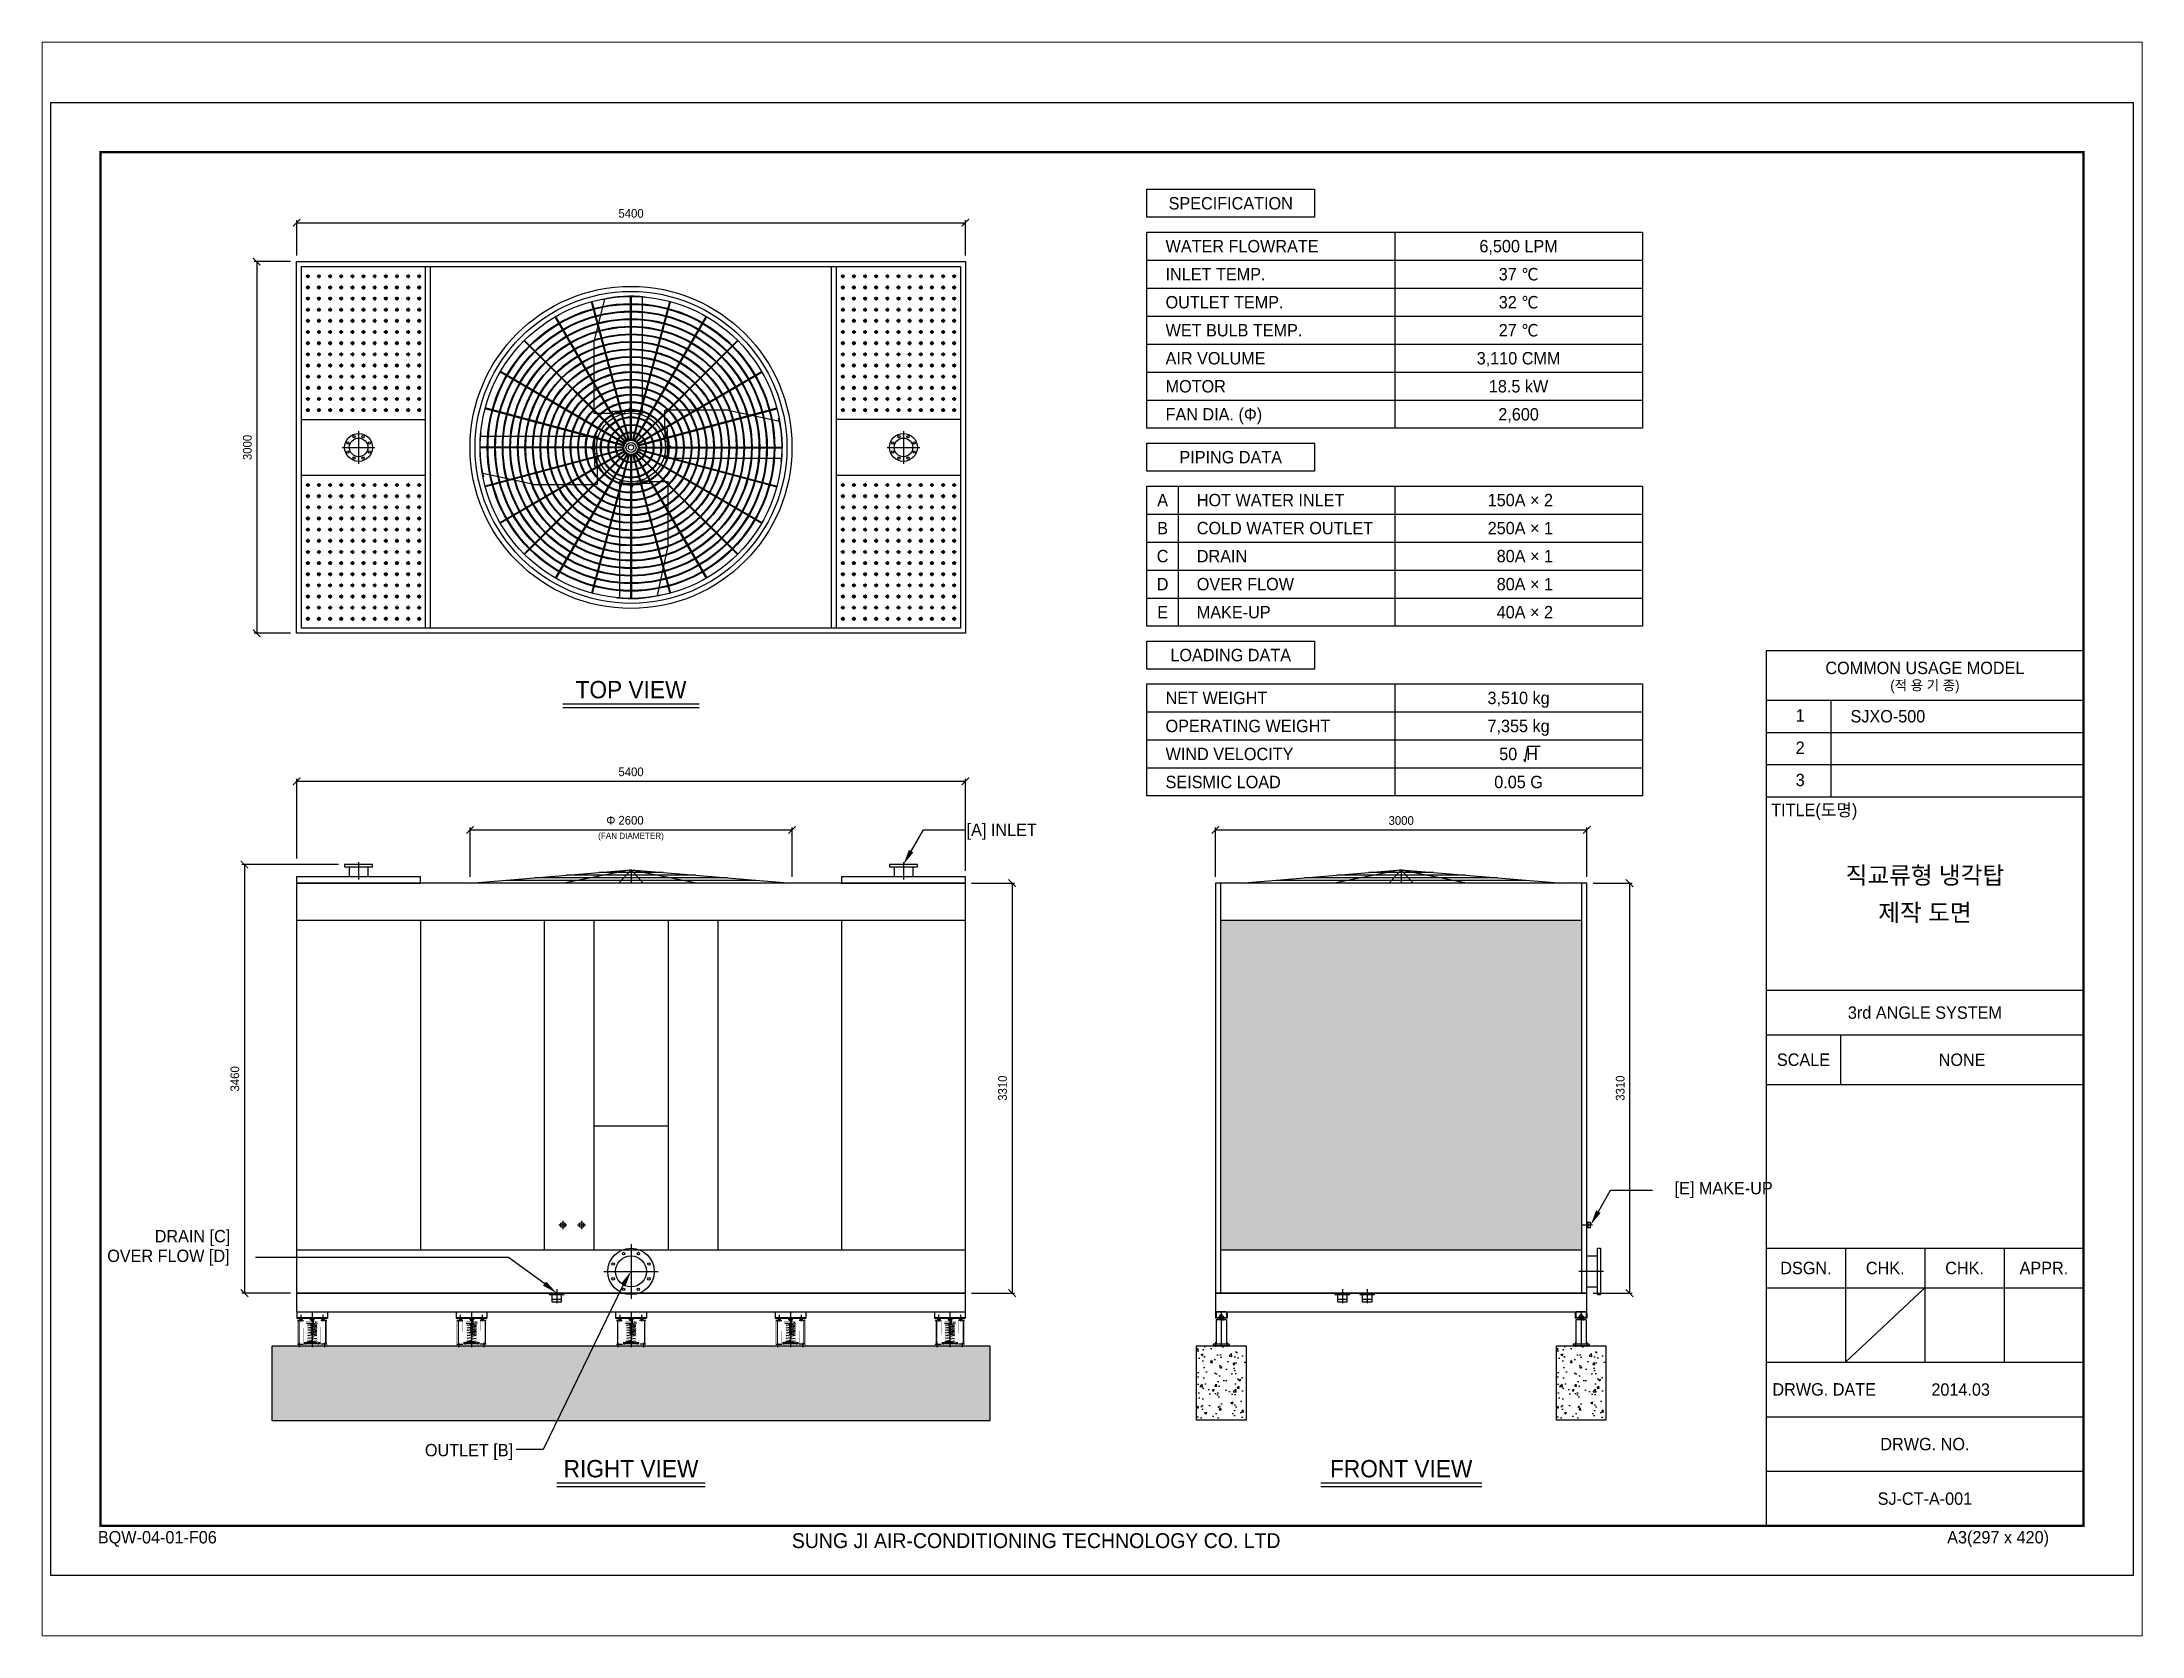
# Paper-space layout '배치1' of a CAD drawing. Header units: millimetres. Extents: x 26 to 231, y 20 to 176.
# The model-space entities are those that its viewports show. They can reach past a viewport. Long polylines and large blocks are cut down to what shows.
import ezdxf
from ezdxf.enums import TextEntityAlignment as Align

# ---------------------------------------------------------------- set-up
doc = ezdxf.new("R2010")
doc.units = ezdxf.units.MM
doc.linetypes.add('CENTER', pattern=[2, 1.25, -0.25, 0.25, -0.25])
doc.linetypes.add('HIDDEN', pattern=[9.525, 6.35, -3.175])
doc.layers.get('DEFPOINTS').update_dxf_attribs({"color": 143})
for name, color, linetype in [('CENTER', 1, 'CENTER'), ('LINE', 7, 'Continuous'), ('냉각탑_box', 1, 'Continuous'), ('냉각탑_dim', 1, 'Continuous'), ('냉각탑_form', 1, 'Continuous'), ('냉각탑_text', 3, 'Continuous')]:
    doc.layers.add(name, color=color, linetype=linetype)
doc.styles.add('HY울릉도L', font='')
doc.styles.add('돋움', font='')
doc.styles.get('HY울릉도L').set_extended_font_data('HY울릉도L')
doc.styles.get('돋움').set_extended_font_data('Dotum')
doc.dimstyles.new('성지DIM', dxfattribs={"dimtxt": 3.5, "dimasz": 3, "dimexe": 1, "dimexo": 2.5, "dimgap": 2, "dimtad": 1, "dimdec": 0, "dimzin": 3, "dimdsep": 46, "dimtxsty": 'HY울릉도L', "dimblk": 'ARCHTICK', "dimcen": -2, "dimclrd": 256, "dimclre": 256, "dimclrt": 7, "dimadec": 0, "dimazin": 0, "dimtfac": 1, "dimtdec": 0, "dimtofl": 0, "dimtmove": 0, "dimatfit": 3, "dimfxl": 0, "dimtolj": 1, "dimtzin": 0, "dimlwe": -1, "dimarcsym": 0})

psp = doc.layouts.new('배치1')

msp = doc.modelspace()

# ---------------------------------------------------------------- texts
at = {"layer": '냉각탑_text', "style": '돋움'}
for s, height, p in [('SPECIFICATION', 100, (9527.6, 11077)), ('6,500 LPM', 100, (11852, 10730.8)), ('37 ℃', 100, (11852, 10504.6)), ('32 ℃', 100, (11852, 10278.4)), ('27 ℃', 100, (11852, 10052.2)), ('3,110 CMM', 100, (11852, 9826)), ('18.5 kW', 100, (11852, 9599.8)), ('2,600', 100, (11852, 9373.6)), ('PIPING DATA', 100, (9527.6, 9027.4)), ('A', 100, (8977.6, 8681.2)), ('B', 100, (8977.6, 8455.1)), ('C', 100, (8977.6, 8228.9)), ('D', 100, (8977.6, 8002.7)), ('E', 100, (8977.6, 7776.5)), ('LOADING DATA', 100, (9527.6, 7430.3)), ('TOP VIEW', 140, (4684.8, 7151.1)), ('3,510 kg', 100, (11852, 7084.1)), ('7,355 kg', 100, (11852, 6857.9)), ('50  H', 100, (11852, 6631.7)), ('0.05 G', 100, (11852, 6405.5)), ('Φ', 70, (4522, 6096)), ('(FAN DIAMETER)', 50, (4684.8, 5971)), ('직교류형 냉각탑', 140, (15133.3, 5652.4)), ('제작 도면', 140, (15133.3, 5352.2)), ('NONE', 100, (15433.6, 4163.7)), ('RIGHT VIEW', 140, (4684.8, 862.3)), ('FRONT VIEW', 140, (10904.1, 862.3)), ('SJ-CT-A-001', 100, (15133.3, 620.5))]:
    msp.add_text(s, height=height, dxfattribs=at).set_placement(p, align=Align.MIDDLE_CENTER)
for s, p in [('WATER FLOWRATE', (9001.5, 10730.8)), ('INLET TEMP.', (9001.5, 10504.6)), ('OUTLET TEMP.', (9001.5, 10278.4)), ('WET BULB TEMP.', (9001.5, 10052.2)), ('AIR VOLUME', (9001.5, 9826)), ('MOTOR', (9001.5, 9599.8)), ('FAN DIA. (Φ)', (9001.5, 9373.6)), ('HOT WATER INLET', (9253.6, 8681.2)), ('COLD WATER OUTLET', (9253.6, 8455.1)), ('DRAIN', (9253.6, 8228.9)), ('OVER FLOW', (9253.6, 8002.7)), ('MAKE-UP', (9253.6, 7776.5)), ('NET WEIGHT', (9001.5, 7084.1)), ('SJXO-500', (14532.6, 6936.1)), ('OPERATING WEIGHT', (9001.5, 6857.9)), ('WIND VELOCITY', (9001.5, 6631.7)), ('SEISMIC LOAD', (9001.5, 6405.5)), ('[A] INLET', (7394.8, 6019.4)), ('DRAIN [C]', (838.4, 2739.3)), ('OVER FLOW [D]', (455.3, 2580.6)), ('2014.03', (15185.5, 1501.3))]:
    msp.add_text(s, height=100, dxfattribs=at).set_placement(p, align=Align.MIDDLE_LEFT)
for s, p in [('150A × 2', (12130, 8681.2)), ('250A × 1', (12130, 8455.1)), ('80A × 1', (12130, 8228.9)), ('80A × 1', (12130, 8002.7)), ('40A × 2', (12130, 7776.5)), ('[E] MAKE-UP', (13904.2, 3127.3)), ('OUTLET [B]', (3732.9, 1012.1))]:
    msp.add_text(s, height=100, dxfattribs=at).set_placement(p, align=Align.MIDDLE_RIGHT)

# ---------------------------------------------------------------- blocks, each defined once
blk = doc.blocks.new('냉각탑form')
at = {"layer": 'DEFPOINTS'}
blk.add_lwpolyline([(0, 297.07), (420.1, 297.07), (420.1, 0), (0, 0)], close=True, dxfattribs=at)
at = {"layer": '냉각탑_form'}
for p, q in [((346.08, 186.55), (346.08, 10)), ((346.08, 186.55), (410.1, 186.55)), ((346.08, 186.55), (410.1, 186.55)), ((346.08, 176.54), (410.1, 176.54)), ((359.09, 176.54), (359.09, 157.04)), ((346.08, 170.04), (410.1, 170.04)), ((346.08, 163.54), (410.1, 163.54)), ((346.08, 157.04), (410.1, 157.04)), ((346.08, 157.04), (410.1, 157.04)), ((346.08, 118.03), (410.1, 118.03)), ((346.08, 109.03), (410.1, 109.03)), ((361.09, 109.03), (361.09, 99.02)), ((346.08, 99.02), (410.1, 99.02)), ((346.08, 66.02), (410.1, 66.02)), ((362.09, 66.02), (362.09, 43.01)), ((378.09, 66.02), (378.09, 43.01)), ((394.1, 66.02), (394.1, 43.01)), ((346.08, 58.01), (410.1, 58.01)), ((378.09, 58.01), (362.09, 43.01)), ((346.08, 43.01), (410.1, 43.01)), ((346.08, 32.01), (410.1, 32.01)), ((346.08, 21.01), (410.1, 21.01))]:
    blk.add_line(p, q, dxfattribs=at)
at = {"layer": '냉각탑_form', "const_width": 0.5}
blk.add_lwpolyline([(10, 287.07), (10, 10), (410.1, 10), (410.1, 287.07)], close=True, dxfattribs=at)
at = {"layer": '냉각탑_form', "style": '돋움'}
for s, height, p in [('COMMON USAGE MODEL', 2.5006, (378.09, 183.04)), ('(적 용 기 종)', 2, (378.09, 179.54)), ('3rd ANGLE SYSTEM', 2.5006, (378.09, 113.53)), ('SCALE', 2.501, (353.59, 104.03)), ('DSGN.', 2.501, (354.09, 62.02)), ('CHK.', 2.501, (370.09, 62.02)), ('CHK.', 2.501, (386.09, 62.02)), ('APPR.', 2.501, (402.1, 62.02)), ('DRWG. NO.', 2.501, (378.09, 26.51))]:
    blk.add_text(s, height=height, dxfattribs=at).set_placement(p, align=Align.MIDDLE_CENTER)
for s, height, p in [('1', 2.5, (352.02, 172.2)), ('2', 2.5, (352.02, 165.7)), ('3', 2.5, (352.02, 159.2)), ('TITLE(도명)', 2.501, (347.09, 153.14)), ('DRWG. DATE', 2.501, (347.32, 36.29)), ('BQW-04-01-F06', 2.5006, (9.48, 6.47)), ('SUNG JI AIR-CONDITIONING TECHNOLOGY CO. LTD', 3.0007, (149.5, 5.53)), ('A3(297 x 420)', 2.5006, (382.58, 6.47))]:
    blk.add_text(s, height=height, dxfattribs=at).set_placement(p)
blk = doc.blocks.new('A$C036B6841')
at = {"color": 3}
for p, q in [((0, 0), (650, 53.1)), ((1153, 10.6), (147, 10.6)), ((1040, 21.2), (260, 21.2)), ((650, 53.1), (379, 0)), ((910, 31.8), (390, 31.8)), ((780, 42.4), (520, 42.4)), ((650, 53.1), (601.1, 0)), ((650, 53.1), (1300, 0)), ((650, 53.1), (698.9, 0)), ((650, 53.1), (921, 0))]:
    blk.add_line(p, q, dxfattribs=at)
at = {"layer": 'DEFPOINTS'}
blk.add_line((650, 53.1), (650, 0), dxfattribs=at)
blk = doc.blocks.new('_ArchTick')
at = {"color": 0, "linetype": 'ByBlock', "const_width": 0.15}
blk.add_lwpolyline([(-0.5, -0.5), (0.5, 0.5)], dxfattribs=at)
blk = doc.blocks.new('*D17')
at = {"layer": 'DEFPOINTS', "color": 0, "transparency": 16777216}
for p in [(5985, 6019), (3385, 5589), (5985, 5589)]:
    blk.add_point(p, dxfattribs=at)
at = {"layer": '냉각탑_dim', "transparency": 16777216}
for p, q in [((3385, 5639), (3385, 6039)), ((5985, 5639), (5985, 6039))]:
    blk.add_line(p, q, dxfattribs=at)
at = {"layer": '냉각탑_dim', "lineweight": -2, "transparency": 16777216}
blk.add_line((3385, 6019), (5985, 6019), dxfattribs=at)
at = {"layer": '냉각탑_dim', "lineweight": -2, "transparency": 16777216, "xscale": 60, "yscale": 60, "zscale": 60, "rotation": 180}
blk.add_blockref('_ArchTick', (3385, 6019), dxfattribs=at)
at = {"layer": '냉각탑_dim', "lineweight": -2, "transparency": 16777216, "xscale": 60, "yscale": 60, "zscale": 60}
blk.add_blockref('_ArchTick', (5985, 6019), dxfattribs=at)
at = {"layer": '냉각탑_dim', "color": 7, "transparency": 16777216, "insert": (4685, 6096), "char_height": 70, "attachment_point": 5, "style": 'HY울릉도L'}
blk.add_mtext('\\A1;2600', dxfattribs=at)
blk = doc.blocks.new('*D18')
at = {"layer": 'DEFPOINTS', "color": 0, "transparency": 16777216}
for p in [(7385, 6411), (1985, 5739), (7385, 5639)]:
    blk.add_point(p, dxfattribs=at)
at = {"layer": '냉각탑_dim', "transparency": 16777216}
for p, q in [((1985, 5789), (1985, 6431)), ((7385, 5689), (7385, 6431))]:
    blk.add_line(p, q, dxfattribs=at)
at = {"layer": '냉각탑_dim', "lineweight": -2, "transparency": 16777216}
blk.add_line((1985, 6411), (7385, 6411), dxfattribs=at)
at = {"layer": '냉각탑_dim', "lineweight": -2, "transparency": 16777216, "xscale": 60, "yscale": 60, "zscale": 60, "rotation": 180}
blk.add_blockref('_ArchTick', (1985, 6411), dxfattribs=at)
at = {"layer": '냉각탑_dim', "lineweight": -2, "transparency": 16777216, "xscale": 60, "yscale": 60, "zscale": 60}
blk.add_blockref('_ArchTick', (7385, 6411), dxfattribs=at)
at = {"layer": '냉각탑_dim', "color": 7, "transparency": 16777216, "insert": (4685, 6487), "char_height": 70, "attachment_point": 5, "style": 'HY울릉도L'}
blk.add_mtext('\\A1;5400', dxfattribs=at)
blk = doc.blocks.new('*D19')
at = {"layer": 'DEFPOINTS', "color": 0, "transparency": 16777216}
for p in [(2372, 5739), (1563, 2279), (1985, 2279)]:
    blk.add_point(p, dxfattribs=at)
at = {"layer": '냉각탑_dim', "transparency": 16777216}
for p, q in [((2322, 5739), (1543, 5739)), ((1935, 2279), (1543, 2279))]:
    blk.add_line(p, q, dxfattribs=at)
at = {"layer": '냉각탑_dim', "lineweight": -2, "transparency": 16777216}
blk.add_line((1563, 5739), (1563, 2279), dxfattribs=at)
at = {"layer": '냉각탑_dim', "lineweight": -2, "transparency": 16777216, "xscale": 60, "yscale": 60, "zscale": 60}
for p, rotation in [((1563, 5739), 90), ((1563, 2279), 270)]:
    blk.add_blockref('_ArchTick', p, dxfattribs=dict(at, rotation=rotation))
at = {"layer": '냉각탑_dim', "color": 7, "transparency": 16777216, "insert": (1486, 4009), "char_height": 70, "attachment_point": 5, "rotation": 90, "style": 'HY울릉도L'}
blk.add_mtext('\\A1;3460', dxfattribs=at)
blk = doc.blocks.new('*D20')
at = {"layer": 'DEFPOINTS', "color": 0, "transparency": 16777216}
for p in [(7385, 5589), (7385, 2279), (7762, 2279)]:
    blk.add_point(p, dxfattribs=at)
at = {"layer": '냉각탑_dim', "transparency": 16777216}
for p, q in [((7435, 5589), (7782, 5589)), ((7435, 2279), (7782, 2279))]:
    blk.add_line(p, q, dxfattribs=at)
at = {"layer": '냉각탑_dim', "lineweight": -2, "transparency": 16777216}
blk.add_line((7762, 5589), (7762, 2279), dxfattribs=at)
at = {"layer": '냉각탑_dim', "lineweight": -2, "transparency": 16777216, "xscale": 60, "yscale": 60, "zscale": 60}
for p, rotation in [((7762, 5589), 90), ((7762, 2279), 270)]:
    blk.add_blockref('_ArchTick', p, dxfattribs=dict(at, rotation=rotation))
at = {"layer": '냉각탑_dim', "color": 7, "transparency": 16777216, "insert": (7685, 3934), "char_height": 70, "attachment_point": 5, "rotation": 90, "style": 'HY울릉도L'}
blk.add_mtext('\\A1;3310', dxfattribs=at)
blk = doc.blocks.new('A$C2E82435F')
for p, q in [((1, 285), (1, 234)), ((1, 285), (250, 285)), ((1, 234), (250, 234)), ((7, 215), (55, 215)), ((45, 221), (24, 221)), ((30, 221), (30, 234)), ((30, 221), (30, 234)), ((31, 234), (31, 221)), ((43, 234), (43, 221)), ((43, 221), (43, 234)), ((81, 193), (126, 193)), ((164, 187), (90, 174)), ((109, 188), (107, 193)), ((125, 221), (108, 221)), ((109, 188), (126, 188)), ((112, 234), (139, 234)), ((116, 231), (116, 221)), ((117, 220), (116, 221)), ((116, 170), (163, 179)), ((117, 220), (125, 220)), ((117, 220), (117, 210)), ((117, 179), (117, 170)), ((125, 221), (143, 221)), ((125, 221), (143, 221)), ((134, 220), (125, 220)), ((134, 220), (135, 221)), ((134, 220), (134, 210)), ((134, 210), (134, 188)), ((135, 231), (135, 221)), ((135, 221), (135, 231)), ((135, 210), (135, 188)), ((143, 221), (143, 231)), ((143, 221), (143, 231)), ((149, 196), (162, 199)), ((154, 203), (156, 203)), ((167, 193), (170, 193)), ((244, 215), (195, 215)), ((206, 221), (227, 221)), ((207, 221), (207, 239)), ((207, 221), (207, 234)), ((208, 239), (208, 215)), ((208, 234), (208, 221)), ((220, 239), (220, 215)), ((220, 221), (220, 239)), ((220, 221), (220, 234)), ((220, 234), (220, 221)), ((220, 221), (220, 234)), ((250, 285), (250, 234)), ((7, 24), (56, 24)), ((61, 36), (78, 36)), ((126, 29), (61, 29)), ((61, 29), (126, 29)), ((61, 29), (190, 29)), ((74, 29), (61, 29)), ((78, 37), (78, 36)), ((164, 36), (78, 36)), ((88, 49), (126, 49)), ((164, 167), (91, 154)), ((164, 147), (91, 134)), ((164, 127), (91, 113)), ((164, 106), (91, 93)), ((125, 76), (91, 70)), ((128, 54), (102, 48)), ((128, 54), (103, 49)), ((116, 150), (163, 159)), ((116, 130), (163, 138)), ((116, 109), (163, 118)), ((116, 116), (125, 116)), ((117, 159), (117, 150)), ((117, 139), (117, 130)), ((117, 118), (117, 115)), ((134, 116), (125, 116)), ((126, 90), (163, 96)), ((163, 49), (126, 43)), ((126, 44), (130, 44)), ((128, 67), (163, 73)), ((133, 121), (133, 115)), ((173, 37), (173, 36)), ((190, 36), (173, 36)), ((177, 29), (190, 29)), ((244, 24), (196, 24))]:
    blk.add_line(p, q)
at = {"linetype": 'HIDDEN'}
for p, q in [((1, 239), (250, 239)), ((17, 215), (17, 24)), ((234, 215), (234, 24)), ((78, 36), (61, 36)), ((173, 36), (190, 36))]:
    blk.add_line(p, q, dxfattribs=at)
at = {"color": 0}
for p, q in [((134, 209), (135, 210)), ((142, 188), (146, 192))]:
    blk.add_line(p, q, dxfattribs=at)
at = {"linetype": 'CENTER'}
for p, q in [((214, 220), (214, 261)), ((214, 225), (214, 250)), ((73, 21), (73, 39)), ((178, 21), (178, 39))]:
    blk.add_line(p, q, dxfattribs=at)
for points, const_width in [([(30, 221), (7, 221), (7, 24), (1, 24), (1, 10), (250, 10), (250, 24), (244, 24), (244, 221), (220, 221)], 1), ([(7, 221), (30, 221)], 1), ([(43, 221), (52, 221), (52, 215)], 1), ([(45, 221), (52, 221)], 1), ([(52, 221), (52, 215)], 1), ([(195, 215), (196, 24), (56, 24), (55, 215)], 1), ([(126, 210), (80, 210), (81, 193), (107, 193)], 0.68), ([(90, 185), (108, 189)], 0.898), ([(90, 174), (116, 173)], 0.898), ([(91, 166), (116, 170)], 0.898), ([(116, 179), (116, 170)], 0.562), ([(167, 202), (167, 193), (170, 193), (171, 210), (126, 210)], 0.68), ([(143, 188), (134, 188)], 0.898), ([(134, 188), (134, 174)], 0.73), ([(163, 179), (135, 181)], 0.898), ([(143, 188), (154, 203), (165, 203)], 0.68), ([(162, 199), (151, 199)], 0.898), ([(206, 221), (199, 221)], 1), ([(199, 221), (199, 215)], 1), ([(207, 221), (199, 221), (199, 215)], 1), ([(244, 221), (220, 221)], 1), ([(88, 49), (78, 49), (78, 37), (61, 37), (61, 29)], 0.898), ([(61, 29), (61, 24)], 0.898), ([(91, 154), (116, 153)], 0.898), ([(91, 145), (116, 150)], 0.898), ([(91, 134), (116, 133)], 0.898), ([(91, 125), (116, 130)], 0.898), ([(91, 113), (129, 112)], 0.898), ([(91, 105), (129, 111)], 0.898), ([(91, 93), (126, 90)], 0.898), ([(91, 83), (126, 90)], 0.898), ([(91, 70), (128, 67)], 0.898), ([(128, 67), (91, 59)], 0.898), ([(116, 116), (117, 115)], 0.73), ([(116, 159), (116, 150)], 0.562), ([(116, 139), (116, 130)], 0.562), ([(116, 118), (116, 116)], 0.562), ([(117, 115), (125, 115)], 0.562), ([(133, 115), (125, 115)], 0.562), ([(163, 96), (126, 100)], 0.898), ([(125, 76), (163, 73)], 0.898), ([(163, 49), (128, 54)], 0.898), ([(163, 49), (128, 54)], 0.898), ([(163, 159), (134, 161)], 0.898), ([(163, 138), (134, 140)], 0.898), ([(163, 118), (134, 120)], 0.898), ([(134, 116), (133, 115)], 0.562), ([(134, 162), (134, 153)], 0.73), ([(134, 142), (134, 133)], 0.73), ([(134, 121), (134, 116)], 0.73), ([(163, 49), (173, 49), (173, 37), (190, 37), (190, 29)], 0.898), ([(190, 29), (190, 24)], 0.898)]:
    blk.add_lwpolyline(points, dxfattribs=dict(const_width=const_width))
for points, const_width in [([(90, 185, 0.725116), (90, 174, 0.725116)], 0.898), ([(133, 182), (162, 186, 0.664207), (162, 199, 0.63815)], 0.898), ([(133, 182), (162, 186, 0.562661), (164, 198, 0.562661)], 0.898), ([(135, 162), (163, 167, 0.664207), (163, 179, 0.63815)], 0.898), ([(167, 202, 0.414214), (165, 203, 0.414214)], 0.68), ([(91, 166, 0.725116), (91, 154, 0.725116)], 0.898), ([(91, 145, 0.725116), (91, 134, 0.725116)], 0.898), ([(91, 125, 0.725116), (91, 113, 0.725116)], 0.898), ([(91, 105, 0.725116), (91, 93, 0.725116)], 0.898), ([(91, 83, 0.611938), (91, 70, 0.611938)], 0.898), ([(91, 59, 0.495188), (88, 48, 0.495188)], 0.898), ([(126, 99), (163, 106, 0.664207), (163, 118, 0.63815)], 0.898), ([(125, 76), (163, 85, 0.712533), (163, 96, 0.643566)], 0.898), ([(163, 73, -0.712533), (163, 62), (128, 54)], 0.898), ([(133, 121), (163, 126, 0.664207), (163, 138)], 0.898), ([(135, 142), (163, 146, 0.664207), (163, 159, 0.63815)], 0.898), ([(164, 36, 0.602155), (163, 49, 0.60596)], 0.898)]:
    blk.add_lwpolyline(points, format="xyb", dxfattribs=dict(const_width=const_width))
for points in [[(112, 234, 0.898, 0.898, 0.322657), (108, 231, 0.898, 0.898, 0), (108, 221, 0.898, 0.898, 0), (116, 221, 0.562, 0.562, 0), (116, 210, 0.562, 0.562, 0)], [(135, 210, 0.562, 0.562, 0), (135, 221, 0.898, 0.898, 0), (143, 221, 0.898, 0.898, 0), (143, 231, 0.898, 0.898, 0.322657), (139, 234, 0.898, 0.898, -0.322657)]]:
    blk.add_lwpolyline(points, format="xyseb")
for centre, radius, start, end in [((112, 230), 4.44, 17.2184, 162.7816), ((126, 219), 15.2, 90.4828, 127.3884), ((125, 219), 15.2, 52.6116, 89.5172), ((139, 230), 4.44, 17.2184, 162.7816)]:
    blk.add_arc(centre, radius, start, end)
at = {"layer": 'CENTER'}
for p, q in [((37, 207), (37, 261)), ((126, 282), (126, 0)), ((214, 207), (214, 261)), ((23, 0), (23, 35)), ((228, 0), (228, 35))]:
    blk.add_line(p, q, dxfattribs=at)
blk = doc.blocks.new('A$C6ABE2FCF')
for p, q in [((18, 284), (18, 231)), ((18, 284), (112, 284)), ((112, 281), (18, 281)), ((18, 268), (18, 271)), ((112, 231), (18, 231)), ((23, 281), (23, 236)), ((107, 236), (23, 236)), ((107, 218), (23, 218)), ((23, 218), (23, 23)), ((102, 284), (28, 284)), ((47, 246), (47, 236)), ((65, 236), (47, 236)), ((47, 228), (47, 218)), ((65, 218), (47, 218)), ((52, 249), (78, 249)), ((73, 236), (52, 236)), ((52, 231), (78, 231)), ((73, 218), (52, 218)), ((56, 246), (56, 236)), ((56, 228), (56, 218)), ((59, 249), (59, 263)), ((59, 249), (59, 263)), ((59, 263), (72, 263)), ((59, 218), (59, 231)), ((59, 231), (59, 218)), ((59, 218), (59, 231)), ((60, 263), (60, 249)), ((65, 236), (82, 236)), ((65, 236), (83, 236)), ((65, 218), (65, 23)), ((65, 218), (82, 218)), ((65, 218), (83, 218)), ((71, 263), (71, 249)), ((71, 218), (71, 231)), ((71, 231), (71, 218)), ((71, 218), (71, 231)), ((72, 249), (72, 263)), ((72, 249), (72, 263)), ((74, 246), (74, 236)), ((74, 228), (74, 218)), ((83, 246), (83, 236)), ((83, 228), (83, 218)), ((107, 281), (107, 236)), ((107, 218), (107, 23)), ((112, 268), (112, 284)), ((112, 268), (112, 231)), ((130, 23), (0, 23)), ((0, 23), (0, 9)), ((130, 9), (0, 9)), ((130, 23), (130, 9))]:
    blk.add_line(p, q)
for centre, radius, start, end in [((52, 245), 4.38, 17.2184, 162.7816), ((52, 227), 4.38, 17.2184, 162.7816), ((65, 234), 15, 90.4828, 127.3884), ((65, 216), 15, 90.4828, 127.3884), ((65, 234), 15, 52.6116, 89.5172), ((65, 216), 15, 52.6116, 89.5172), ((78, 245), 4.38, 17.2184, 162.7816), ((78, 227), 4.38, 17.2184, 162.7816)]:
    blk.add_arc(centre, radius, start, end)
at = {"layer": 'CENTER'}
for p, q in [((65, 279), (65, 0)), ((20, 39), (20, 0)), ((110, 39), (110, 0))]:
    blk.add_line(p, q, dxfattribs=at)
blk = doc.blocks.new('*D23')
at = {"layer": 'DEFPOINTS', "color": 0, "transparency": 16777216}
for p in [(12404, 6019), (9404, 5589), (12404, 5589)]:
    blk.add_point(p, dxfattribs=at)
at = {"layer": '냉각탑_dim', "transparency": 16777216}
for p, q in [((9404, 5639), (9404, 6039)), ((12404, 5639), (12404, 6039))]:
    blk.add_line(p, q, dxfattribs=at)
at = {"layer": '냉각탑_dim', "lineweight": -2, "transparency": 16777216}
blk.add_line((9404, 6019), (12404, 6019), dxfattribs=at)
at = {"layer": '냉각탑_dim', "lineweight": -2, "transparency": 16777216, "xscale": 60, "yscale": 60, "zscale": 60, "rotation": 180}
blk.add_blockref('_ArchTick', (9404, 6019), dxfattribs=at)
at = {"layer": '냉각탑_dim', "lineweight": -2, "transparency": 16777216, "xscale": 60, "yscale": 60, "zscale": 60}
blk.add_blockref('_ArchTick', (12404, 6019), dxfattribs=at)
at = {"layer": '냉각탑_dim', "color": 7, "transparency": 16777216, "insert": (10904, 6094), "char_height": 70, "attachment_point": 5, "style": 'HY울릉도L'}
blk.add_mtext('\\A1;3000', dxfattribs=at)
blk = doc.blocks.new('*D24')
at = {"layer": 'DEFPOINTS', "color": 0, "transparency": 16777216}
for p in [(12404, 5589), (12404, 2279), (12748, 2279)]:
    blk.add_point(p, dxfattribs=at)
at = {"layer": '냉각탑_dim', "transparency": 16777216}
for p, q in [((12454, 5589), (12768, 5589)), ((12454, 2279), (12768, 2279))]:
    blk.add_line(p, q, dxfattribs=at)
at = {"layer": '냉각탑_dim', "lineweight": -2, "transparency": 16777216}
blk.add_line((12748, 5589), (12748, 2279), dxfattribs=at)
at = {"layer": '냉각탑_dim', "lineweight": -2, "transparency": 16777216, "xscale": 60, "yscale": 60, "zscale": 60}
for p, rotation in [((12748, 5589), 90), ((12748, 2279), 270)]:
    blk.add_blockref('_ArchTick', p, dxfattribs=dict(at, rotation=rotation))
at = {"layer": '냉각탑_dim', "color": 7, "transparency": 16777216, "insert": (12673, 3934), "char_height": 70, "attachment_point": 5, "rotation": 90, "style": 'HY울릉도L'}
blk.add_mtext('\\A1;3310', dxfattribs=at)
blk = doc.blocks.new('*D25')
at = {"layer": 'DEFPOINTS', "color": 0, "transparency": 16777216}
for p in [(7385, 10920), (1985, 10606), (7385, 10606)]:
    blk.add_point(p, dxfattribs=at)
at = {"layer": '냉각탑_dim', "transparency": 16777216}
for p, q in [((1985, 10656), (1985, 10940)), ((7385, 10656), (7385, 10940))]:
    blk.add_line(p, q, dxfattribs=at)
at = {"layer": '냉각탑_dim', "lineweight": -2, "transparency": 16777216}
blk.add_line((1985, 10920), (7385, 10920), dxfattribs=at)
at = {"layer": '냉각탑_dim', "lineweight": -2, "transparency": 16777216, "xscale": 60, "yscale": 60, "zscale": 60, "rotation": 180}
blk.add_blockref('_ArchTick', (1985, 10920), dxfattribs=at)
at = {"layer": '냉각탑_dim', "lineweight": -2, "transparency": 16777216, "xscale": 60, "yscale": 60, "zscale": 60}
blk.add_blockref('_ArchTick', (7385, 10920), dxfattribs=at)
at = {"layer": '냉각탑_dim', "color": 7, "transparency": 16777216, "insert": (4685, 10995), "char_height": 70, "attachment_point": 5, "style": 'HY울릉도L'}
blk.add_mtext('\\A1;5400', dxfattribs=at)
blk = doc.blocks.new('*D26')
at = {"layer": 'DEFPOINTS', "color": 0, "transparency": 16777216}
for p in [(1985, 10606), (1662, 7606), (1985, 7606)]:
    blk.add_point(p, dxfattribs=at)
at = {"layer": '냉각탑_dim', "transparency": 16777216}
for p, q in [((1935, 10606), (1642, 10606)), ((1935, 7606), (1642, 7606))]:
    blk.add_line(p, q, dxfattribs=at)
at = {"layer": '냉각탑_dim', "lineweight": -2, "transparency": 16777216}
blk.add_line((1662, 10606), (1662, 7606), dxfattribs=at)
at = {"layer": '냉각탑_dim', "lineweight": -2, "transparency": 16777216, "xscale": 60, "yscale": 60, "zscale": 60}
for p, rotation in [((1662, 10606), 90), ((1662, 7606), 270)]:
    blk.add_blockref('_ArchTick', p, dxfattribs=dict(at, rotation=rotation))
at = {"layer": '냉각탑_dim', "color": 7, "transparency": 16777216, "insert": (1587, 9106), "char_height": 70, "attachment_point": 5, "rotation": 90, "style": 'HY울릉도L'}
blk.add_mtext('\\A1;3000', dxfattribs=at)

# ---------------------------------------------------------------- dimensions: what is measured, and where the dimension line sits
at = {"layer": '냉각탑_dim'}
for base, p1, p2, picture, middle in [((7384.8, 10919.7), (1984.8, 10606.3), (7384.8, 10606.3), '*D25', (4684.8, 10994.7)), ((7384.8, 6410.6), (1984.8, 5739.5), (7384.8, 5639.5), '*D18', (4684.8, 6487.1)), ((5984.8, 6019.4), (3384.8, 5589.5), (5984.8, 5589.5), '*D17', (4684.8, 6095.9)), ((12404.1, 6019.4), (9404.1, 5589.5), (12404.1, 5589.5), '*D23', (10904.1, 6094.4))]:
    dim = msp.add_linear_dim(base=base, p1=p1, p2=p2, dimstyle='성지DIM', override={"dimscale": 20, "dimtmove": 2}, dxfattribs=at)
    dim.commit()
    dim.dimension.update_dxf_attribs({"geometry": picture, "text_midpoint": middle})
for base, p1, p2, picture, middle in [((1662.3, 7606.3), (1984.8, 10606.3), (1984.8, 7606.3), '*D26', (1587.3, 9106.3)), ((1562.6, 2279.5), (2372.3, 5739.5), (1984.8, 2279.5), '*D19', (1486, 4009.5)), ((7761.7, 2279.5), (7384.8, 5589.5), (7384.8, 2279.5), '*D20', (7685.1, 3934.5)), ((12747.8, 2279.5), (12404.1, 5589.5), (12404.1, 2279.5), '*D24', (12672.8, 3934.5))]:
    dim = msp.add_linear_dim(base=base, p1=p1, p2=p2, angle=90, dimstyle='성지DIM', override={"dimscale": 20, "dimtmove": 2}, dxfattribs=at)
    dim.commit()
    dim.dimension.update_dxf_attribs({"geometry": picture, "text_midpoint": middle})

# ---------------------------------------------------------------- hatches: boundary and pattern name
h = msp.add_hatch()
h.set_pattern_fill('HONEY', color=1, scale=7.6, angle=90)
h.set_pattern_definition([(90, (-17365.771, 14674.604), (-20.897193, 36.195), [24.13, -48.26]), (210, (-17365.771, 14674.604), (-20.897193, -36.195), [24.13, -48.26]), (150, (-17365.771, 14674.604), (-41.794386, 8e-08), [-48.26, 24.13])])
h.paths.add_polyline_path([(12364.1, 5289.5), (9444.1, 5289.5), (9444.1, 2629.5), (12364.1, 2629.5)])
h = msp.add_hatch()
h.set_pattern_fill('AR-CONC', color=8, scale=1.28, angle=90)
h.set_pattern_definition([(140, (-18710.58, 3159.72), (20.402, 233.1964), [24.384, -268.224]), (85, (-18710.58, 3159.72), (-244.5528, -45.1116), [19.5072, -214.58]), (190.4514, (-18708.88, 3179.16), (-224.1507, 188.0848), [20.7232, -227.9555]), (136.1842, (-18775.6, 3159.72), (53.8142, 346.9812), [36.576, -402.336]), (186.6356, (-18771.12, 3188.64), (-316.7054, 303.8773), [31.085, -341.9336]), (81.1842, (-18775.6, 3159.72), (-316.7054, 303.8773), [29.2608, -321.8685]), (111, (-18759.35, 3192.24), (130.8995, 194.0664), [24.384, -268.224]), (56, (-18759.35, 3192.24), (-235.7606, 79.1066), [19.5072, -214.5792]), (161.4514, (-18748.44, 3208.4), (-104.8611, 273.173), [20.7232, -227.9551]), (127.5, (-18710.58, 3159.72), (-108.23045, 3.9534), [0, -211.97824, 0, -217.8304, 0, -215.392]), (97.5, (-18710.58, 3159.72), (-128.23114, 85.52917), [0, -124.19584, 0, -207.10144, 0, -82.0928]), (57.5, (-18710.58, 3087.22), (7.3328, 173.55596), [0, -81.28, 0, -253.5936, 0, -336.4992]), (47.5, (-18710.58, 3054.71), (-32.5459, 189.60535), [0, -105.664, 0, -168.4122, 0, -238.9632])])
h.paths.add_polyline_path([(1784.8, 1852.3), (1784.8, 1252.3), (7584.8, 1252.3), (7584.8, 1852.3)])
h = msp.add_hatch()
h.set_pattern_fill('AR-CONC', color=8)
h.set_pattern_definition([(50, (-39086.08, -3816.1), (182.18467, -15.9391), [19.05, -209.55]), (355, (-39086.08, -3816.1), (-35.2434, 191.05685), [15.24, -167.6406]), (100.45144, (-39070.9, -3817.43), (146.94125, 175.11775), [16.19, -178.09024]), (46.1842, (-39086.08, -3765.3), (271.079, -42.0423), [28.575, -314.325]), (96.63556, (-39063.5, -3768.8), (237.4041, 247.4261), [24.285, -267.1356]), (351.18415, (-39086.08, -3765.3), (237.4041, 247.4261), [22.86, -251.4597]), (21, (-39060.68, -3778), (151.6144, -102.2652), [19.05, -209.55]), (326, (-39060.68, -3778), (61.802, 184.188), [15.24, -167.64]), (71.45144, (-39048.05, -3786.53), (213.4164, 81.9228), [16.19, -178.08994]), (37.5, (-39086.085, -3816.105), (3.0886, 84.55504), [0, -165.608, 0, -170.18, 0, -168.275]), (7.5, (-39086.085, -3816.105), (66.81966, 100.18057), [0, -97.028, 0, -161.798, 0, -64.135]), (327.5, (-39142.73, -3816.105), (135.590595, -5.72874), [0, -63.5, 0, -198.12, 0, -262.89]), (317.5, (-39168.13, -3816.1), (148.12918, 25.4265), [0, -82.55, 0, -131.572, 0, -186.69])])
h.paths.add_polyline_path([(9651, 1854.5), (9251, 1854.5), (9251, 1254.5), (9651, 1254.5)])
h = msp.add_hatch()
h.set_pattern_fill('AR-CONC', color=8)
h.set_pattern_definition([(50, (-36179.88, -3816.1), (182.18467, -15.9391), [19.05, -209.55]), (355, (-36179.88, -3816.1), (-35.2434, 191.05685), [15.24, -167.6406]), (100.45144, (-36164.7, -3817.43), (146.94125, 175.11775), [16.19, -178.09024]), (46.1842, (-36179.88, -3765.3), (271.079, -42.0423), [28.575, -314.325]), (96.63556, (-36157.29, -3768.8), (237.4041, 247.4261), [24.285, -267.1356]), (351.18415, (-36179.88, -3765.3), (237.4041, 247.4261), [22.86, -251.4597]), (21, (-36154.48, -3778), (151.6144, -102.2652), [19.05, -209.55]), (326, (-36154.48, -3778), (61.802, 184.188), [15.24, -167.64]), (71.45144, (-36141.84, -3786.53), (213.4164, 81.9228), [16.19, -178.08994]), (37.5, (-36179.875, -3816.105), (3.0886, 84.55504), [0, -165.608, 0, -170.18, 0, -168.275]), (7.5, (-36179.875, -3816.105), (66.81966, 100.18057), [0, -97.028, 0, -161.798, 0, -64.135]), (327.5, (-36236.52, -3816.105), (135.590595, -5.72874), [0, -63.5, 0, -198.12, 0, -262.89]), (317.5, (-36261.92, -3816.1), (148.12918, 25.4265), [0, -82.55, 0, -131.572, 0, -186.69])])
h.paths.add_polyline_path([(12557.2, 1854.5), (12157.2, 1854.5), (12157.2, 1254.5), (12557.2, 1254.5)])

# ---------------------------------------------------------------- linework, layer by layer
at = {"color": 3}
for p, q in [((3024.8, 7646.3), (3024.8, 10566.3)), ((3064.8, 7646.3), (3064.8, 10566.3)), ((6304.8, 7646.3), (6304.8, 10566.3)), ((6344.8, 7646.3), (6344.8, 10566.3)), ((4665.3, 9167.2), (4366.4, 10282.7)), ((4671.2, 9168.8), (4372.3, 10284.3)), ((4681.7, 9170.2), (4681.7, 10325)), ((4687.8, 9170.2), (4687.8, 10325)), ((4698.4, 9168.8), (4997.3, 10284.3)), ((4704.3, 9167.2), (5003.2, 10282.7)), ((4650.2, 9160.1), (4072.8, 10160.2)), ((4655.5, 9163.2), (4078.1, 10163.3)), ((4714.1, 9163.2), (5291.5, 10163.3)), ((4719.4, 9160.1), (5296.8, 10160.2)), ((4637.4, 9149.3), (3820.9, 9965.9)), ((4641.8, 9153.6), (3825.2, 9970.2)), ((4727.8, 9153.6), (5544.4, 9970.2)), ((4732.1, 9149.3), (5548.7, 9965.9)), ((4627.9, 9135.6), (3627.8, 9713)), ((4631, 9140.9), (3630.9, 9718.3)), ((4738.6, 9140.9), (5738.7, 9718.3)), ((4741.7, 9135.6), (5741.8, 9713)), ((3024.8, 9328.8), (2024.8, 9328.8)), ((4622.3, 9119.9), (3506.8, 9418.8)), ((4623.8, 9125.8), (3508.4, 9424.7)), ((4745.7, 9125.8), (5861.2, 9424.7)), ((4747.3, 9119.9), (5862.8, 9418.8)), ((7344.8, 9331.3), (6344.8, 9331.3)), ((4620.9, 9109.3), (3466, 9109.3)), ((4620.9, 9103.2), (3466, 9103.2)), ((4622.3, 9092.7), (3506.8, 8793.8)), ((4623.8, 9086.8), (3508.4, 8787.9)), ((4627.9, 9077), (3627.8, 8499.5)), ((4631, 9071.7), (3630.9, 8494.3)), ((4637.4, 9063.2), (3820.9, 8246.6)), ((4641.8, 9058.9), (3825.2, 8242.3)), ((4650.2, 9052.5), (4072.8, 8052.3)), ((4655.5, 9049.4), (4078.1, 8049.3)), ((4665.3, 9045.3), (4366.4, 7929.8)), ((4671.2, 9043.8), (4372.3, 7928.3)), ((4681.7, 9042.4), (4681.7, 7887.5)), ((4687.8, 9042.4), (4687.8, 7887.5)), ((4698.4, 9043.8), (4997.3, 7928.3)), ((4704.3, 9045.3), (5003.2, 7929.8)), ((4714.1, 9049.4), (5291.5, 8049.3)), ((4719.4, 9052.5), (5296.8, 8052.3)), ((4727.8, 9058.9), (5544.4, 8242.3)), ((4732.1, 9063.2), (5548.7, 8246.6)), ((4738.6, 9071.7), (5738.7, 8494.3)), ((4741.7, 9077), (5741.8, 8499.5)), ((4745.7, 9086.8), (5861.2, 8787.9)), ((4747.3, 9092.7), (5862.8, 8793.8)), ((4748.7, 9109.3), (5903.5, 9109.3)), ((4748.7, 9103.2), (5903.5, 9103.2)), ((2024.8, 8881.3), (3024.8, 8881.3)), ((6344.8, 8881.3), (7344.8, 8881.3)), ((2409.8, 5719.5), (2409.8, 5639.5)), ((2559.8, 5719.5), (2559.8, 5639.5)), ((6809.8, 5719.5), (6809.8, 5639.5)), ((6959.8, 5719.5), (6959.8, 5639.5)), ((9444.1, 5589.5), (9444.1, 2279.5)), ((12364.1, 2279.5), (12364.1, 5589.5)), ((1984.8, 5289.5), (7384.8, 5289.5)), ((2984.8, 5289.5), (2984.8, 2629.5)), ((3984.8, 5289.5), (3984.8, 2629.5)), ((4384.8, 5289.5), (4384.8, 2629.5)), ((4984.8, 5289.5), (4984.8, 2629.5)), ((5384.8, 5289.5), (5384.8, 2629.5)), ((6384.8, 5289.5), (6384.8, 2629.5)), ((9444.1, 5289.5), (12364.1, 5289.5)), ((4384.8, 3629.5), (4984.8, 3629.5)), ((12434.1, 2849.5), (12404.1, 2849.5)), ((12404.1, 2809.5), (12434.1, 2809.5)), ((12414.1, 2809.5), (12414.1, 2849.5)), ((12434.1, 2809.5), (12434.1, 2849.5)), ((1984.8, 2629.5), (7384.8, 2629.5)), ((9444.1, 2629.5), (12364.1, 2629.5)), ((12404.1, 2579.5), (12489.1, 2579.5)), ((12489.1, 2267), (12489.1, 2642)), ((12489.1, 2642), (12514.1, 2642)), ((12514.1, 2642), (12514.1, 2267)), ((4044.8, 2229.5), (4124.8, 2229.5)), ((10389.1, 2229.5), (10469.1, 2229.5)), ((10589.1, 2229.5), (10669.1, 2229.5)), ((12404.1, 2329.5), (12489.1, 2329.5)), ((12489.1, 2267), (12514.1, 2267))]:
    msp.add_line(p, q, dxfattribs=at)
at = {"color": 1}
for p, q in [((4134.8, 7036.3), (5234.8, 7036.3)), ((4134.8, 7006.3), (5234.8, 7006.3)), ((4084.8, 747.5), (5284.8, 747.5)), ((4084.8, 717.5), (5284.8, 717.5)), ((10254.1, 747.5), (11554.1, 747.5)), ((10254.1, 717.5), (11554.1, 717.5))]:
    msp.add_line(p, q, dxfattribs=at)
at = {"color": 3}
for points in [[(1984.8, 7606.3), (1984.8, 10606.3), (7384.8, 10606.3), (7384.8, 7606.3)], [(2024.8, 7646.3), (2024.8, 10566.3), (7344.8, 10566.3), (7344.8, 7646.3)], [(1984.8, 5639.5), (1984.8, 5589.5), (2984.8, 5589.5), (2984.8, 5639.5)], [(2372.3, 5739.5), (2372.3, 5719.5), (2597.3, 5719.5), (2597.3, 5739.5)], [(6384.8, 5639.5), (6384.8, 5589.5), (7384.8, 5589.5), (7384.8, 5639.5)], [(6772.3, 5739.5), (6772.3, 5719.5), (6997.3, 5719.5), (6997.3, 5739.5)], [(1984.8, 5589.5), (1984.8, 2279.5), (7384.8, 2279.5), (7384.8, 5589.5)], [(9404.1, 5589.5), (9404.1, 2279.5), (12404.1, 2279.5), (12404.1, 5589.5)], [(4024.8, 2279.5), (4024.8, 2269.5), (4144.8, 2269.5), (4144.8, 2279.5)], [(4044.8, 2269.5), (4044.8, 2209.5), (4124.8, 2209.5), (4124.8, 2269.5)], [(10369.1, 2279.5), (10369.1, 2269.5), (10489.1, 2269.5), (10489.1, 2279.5)], [(10389.1, 2269.5), (10389.1, 2209.5), (10469.1, 2209.5), (10469.1, 2269.5)], [(10569.1, 2279.5), (10569.1, 2269.5), (10689.1, 2269.5), (10689.1, 2279.5)], [(10589.1, 2269.5), (10589.1, 2209.5), (10669.1, 2209.5), (10669.1, 2269.5)]]:
    msp.add_lwpolyline(points, close=True, dxfattribs=at)
at = {"color": 4}
for points in [[(1984.8, 2127.3), (7384.8, 2127.3), (7384.8, 2279.5), (1984.8, 2279.5)], [(9404.1, 2279.5), (9404.1, 2129.5), (12404.1, 2129.5), (12404.1, 2279.5)]]:
    msp.add_lwpolyline(points, close=True, dxfattribs=at)
at = {"color": 8}
for points in [[(1784.8, 1852.3), (1784.8, 1252.3), (7584.8, 1252.3), (7584.8, 1852.3)], [(9651, 1254.5), (9251, 1254.5), (9251, 1854.5), (9651, 1854.5)], [(12557.2, 1254.5), (12157.2, 1254.5), (12157.2, 1854.5), (12557.2, 1854.5)]]:
    msp.add_lwpolyline(points, close=True, dxfattribs=at)
for centre in [(2074.8, 10487.5), (2074.8, 10397.5), (2164.8, 10487.5), (2164.8, 10397.5), (2254.8, 10487.5), (2254.8, 10397.5), (2344.8, 10487.5), (2344.8, 10397.5), (2434.8, 10487.5), (2434.8, 10397.5), (2524.8, 10487.5), (2524.8, 10397.5), (2614.8, 10487.5), (2614.8, 10397.5), (2704.8, 10487.5), (2704.8, 10397.5), (2794.8, 10487.5), (2794.8, 10397.5), (2884.8, 10487.5), (2884.8, 10397.5), (2974.8, 10487.5), (2974.8, 10397.5), (6394.8, 10487.5), (6394.8, 10397.5), (6484.8, 10487.5), (6484.8, 10397.5), (6574.8, 10487.5), (6574.8, 10397.5), (6664.8, 10487.5), (6664.8, 10397.5), (6754.8, 10487.5), (6754.8, 10397.5), (6844.8, 10487.5), (6844.8, 10397.5), (6934.8, 10487.5), (6934.8, 10397.5), (7024.8, 10487.5), (7024.8, 10397.5), (7114.8, 10487.5), (7114.8, 10397.5), (7204.8, 10487.5), (7204.8, 10397.5), (7294.8, 10487.5), (7294.8, 10397.5), (2074.8, 10307.5), (2074.8, 10217.5), (2164.8, 10307.5), (2164.8, 10217.5), (2254.8, 10307.5), (2254.8, 10217.5), (2344.8, 10307.5), (2344.8, 10217.5), (2434.8, 10307.5), (2434.8, 10217.5), (2524.8, 10307.5), (2524.8, 10217.5), (2614.8, 10307.5), (2614.8, 10217.5), (2704.8, 10307.5), (2704.8, 10217.5), (2794.8, 10307.5), (2794.8, 10217.5), (2884.8, 10307.5), (2884.8, 10217.5), (2974.8, 10307.5), (2974.8, 10217.5), (6394.8, 10307.5), (6394.8, 10217.5), (6484.8, 10307.5), (6484.8, 10217.5), (6574.8, 10307.5), (6574.8, 10217.5), (6664.8, 10307.5), (6664.8, 10217.5), (6754.8, 10307.5), (6754.8, 10217.5), (6844.8, 10307.5), (6844.8, 10217.5), (6934.8, 10307.5), (6934.8, 10217.5), (7024.8, 10307.5), (7024.8, 10217.5), (7114.8, 10307.5), (7114.8, 10217.5), (7204.8, 10307.5), (7204.8, 10217.5), (7294.8, 10307.5), (7294.8, 10217.5), (2074.8, 10127.5), (2074.8, 10037.5), (2164.8, 10127.5), (2164.8, 10037.5), (2254.8, 10127.5), (2254.8, 10037.5), (2344.8, 10127.5), (2344.8, 10037.5), (2434.8, 10127.5), (2434.8, 10037.5), (2524.8, 10127.5), (2524.8, 10037.5), (2614.8, 10127.5), (2614.8, 10037.5), (2704.8, 10127.5), (2704.8, 10037.5), (2794.8, 10127.5), (2794.8, 10037.5), (2884.8, 10127.5), (2884.8, 10037.5), (2974.8, 10127.5), (2974.8, 10037.5), (6394.8, 10127.5), (6394.8, 10037.5), (6484.8, 10127.5), (6484.8, 10037.5), (6574.8, 10127.5), (6574.8, 10037.5), (6664.8, 10127.5), (6664.8, 10037.5), (6754.8, 10127.5), (6754.8, 10037.5), (6844.8, 10127.5), (6844.8, 10037.5), (6934.8, 10127.5), (6934.8, 10037.5), (7024.8, 10127.5), (7024.8, 10037.5), (7114.8, 10127.5), (7114.8, 10037.5), (7204.8, 10127.5), (7204.8, 10037.5), (7294.8, 10127.5), (7294.8, 10037.5), (2074.8, 9947.5), (2074.8, 9857.5), (2164.8, 9947.5), (2164.8, 9857.5), (2254.8, 9947.5), (2254.8, 9857.5), (2344.8, 9947.5), (2344.8, 9857.5), (2434.8, 9947.5), (2434.8, 9857.5), (2524.8, 9947.5), (2524.8, 9857.5), (2614.8, 9947.5), (2614.8, 9857.5), (2704.8, 9947.5), (2704.8, 9857.5), (2794.8, 9947.5), (2794.8, 9857.5), (2884.8, 9947.5), (2884.8, 9857.5), (2974.8, 9947.5), (2974.8, 9857.5), (6394.8, 9947.5), (6394.8, 9857.5), (6484.8, 9947.5), (6484.8, 9857.5), (6574.8, 9947.5), (6574.8, 9857.5), (6664.8, 9947.5), (6664.8, 9857.5), (6754.8, 9947.5), (6754.8, 9857.5), (6844.8, 9947.5), (6844.8, 9857.5), (6934.8, 9947.5), (6934.8, 9857.5), (7024.8, 9947.5), (7024.8, 9857.5), (7114.8, 9947.5), (7114.8, 9857.5), (7204.8, 9947.5), (7204.8, 9857.5), (7294.8, 9947.5), (7294.8, 9857.5), (2074.8, 9767.5), (2074.8, 9677.5), (2164.8, 9767.5), (2164.8, 9677.5), (2254.8, 9767.5), (2254.8, 9677.5), (2344.8, 9767.5), (2344.8, 9677.5), (2434.8, 9767.5), (2434.8, 9677.5), (2524.8, 9767.5), (2524.8, 9677.5), (2614.8, 9767.5), (2614.8, 9677.5), (2704.8, 9767.5), (2704.8, 9677.5), (2794.8, 9767.5), (2794.8, 9677.5), (2884.8, 9767.5), (2884.8, 9677.5), (2974.8, 9767.5), (2974.8, 9677.5), (6394.8, 9767.5), (6394.8, 9677.5), (6484.8, 9767.5), (6484.8, 9677.5), (6574.8, 9767.5), (6574.8, 9677.5), (6664.8, 9767.5), (6664.8, 9677.5), (6754.8, 9767.5), (6754.8, 9677.5), (6844.8, 9767.5), (6844.8, 9677.5), (6934.8, 9767.5), (6934.8, 9677.5), (7024.8, 9767.5), (7024.8, 9677.5), (7114.8, 9767.5), (7114.8, 9677.5), (7204.8, 9767.5), (7204.8, 9677.5), (7294.8, 9767.5), (7294.8, 9677.5), (2074.8, 9587.5), (2074.8, 9497.5), (2164.8, 9587.5), (2164.8, 9497.5), (2254.8, 9587.5), (2254.8, 9497.5), (2344.8, 9587.5), (2344.8, 9497.5), (2434.8, 9587.5), (2434.8, 9497.5), (2524.8, 9587.5), (2524.8, 9497.5), (2614.8, 9587.5), (2614.8, 9497.5), (2704.8, 9587.5), (2704.8, 9497.5), (2794.8, 9587.5), (2794.8, 9497.5), (2884.8, 9587.5), (2884.8, 9497.5), (2974.8, 9587.5), (2974.8, 9497.5), (6394.8, 9587.5), (6394.8, 9497.5), (6484.8, 9587.5), (6484.8, 9497.5), (6574.8, 9587.5), (6574.8, 9497.5), (6664.8, 9587.5), (6664.8, 9497.5), (6754.8, 9587.5), (6754.8, 9497.5), (6844.8, 9587.5), (6844.8, 9497.5), (6934.8, 9587.5), (6934.8, 9497.5), (7024.8, 9587.5), (7024.8, 9497.5), (7114.8, 9587.5), (7114.8, 9497.5), (7204.8, 9587.5), (7204.8, 9497.5), (7294.8, 9587.5), (7294.8, 9497.5), (2074.8, 9407.5), (2164.8, 9407.5), (2254.8, 9407.5), (2344.8, 9407.5), (2434.8, 9407.5), (2524.8, 9407.5), (2614.8, 9407.5), (2704.8, 9407.5), (2794.8, 9407.5), (2884.8, 9407.5), (2974.8, 9407.5), (6394.8, 9407.5), (6484.8, 9407.5), (6574.8, 9407.5), (6664.8, 9407.5), (6754.8, 9407.5), (6844.8, 9407.5), (6934.8, 9407.5), (7024.8, 9407.5), (7114.8, 9407.5), (7204.8, 9407.5), (7294.8, 9407.5), (2074.8, 8802.5), (2074.8, 8712.5), (2164.8, 8802.5), (2164.8, 8712.5), (2254.8, 8802.5), (2254.8, 8712.5), (2344.8, 8802.5), (2344.8, 8712.5), (2434.8, 8802.5), (2434.8, 8712.5), (2524.8, 8802.5), (2524.8, 8712.5), (2614.8, 8802.5), (2614.8, 8712.5), (2704.8, 8802.5), (2704.8, 8712.5), (2794.8, 8802.5), (2794.8, 8712.5), (2884.8, 8802.5), (2884.8, 8712.5), (2974.8, 8802.5), (2974.8, 8712.5), (6394.8, 8802.5), (6394.8, 8712.5), (6484.8, 8802.5), (6484.8, 8712.5), (6574.8, 8802.5), (6574.8, 8712.5), (6664.8, 8802.5), (6664.8, 8712.5), (6754.8, 8802.5), (6754.8, 8712.5), (6844.8, 8802.5), (6844.8, 8712.5), (6934.8, 8802.5), (6934.8, 8712.5), (7024.8, 8802.5), (7024.8, 8712.5), (7114.8, 8802.5), (7114.8, 8712.5), (7204.8, 8802.5), (7204.8, 8712.5), (7294.8, 8802.5), (7294.8, 8712.5), (2074.8, 8622.5), (2074.8, 8532.5), (2164.8, 8622.5), (2164.8, 8532.5), (2254.8, 8622.5), (2254.8, 8532.5), (2344.8, 8622.5), (2344.8, 8532.5), (2434.8, 8622.5), (2434.8, 8532.5), (2524.8, 8622.5), (2524.8, 8532.5), (2614.8, 8622.5), (2614.8, 8532.5), (2704.8, 8622.5), (2704.8, 8532.5), (2794.8, 8622.5), (2794.8, 8532.5), (2884.8, 8622.5), (2884.8, 8532.5), (2974.8, 8622.5), (2974.8, 8532.5), (6394.8, 8622.5), (6394.8, 8532.5), (6484.8, 8622.5), (6484.8, 8532.5), (6574.8, 8622.5), (6574.8, 8532.5), (6664.8, 8622.5), (6664.8, 8532.5), (6754.8, 8622.5), (6754.8, 8532.5), (6844.8, 8622.5), (6844.8, 8532.5), (6934.8, 8622.5), (6934.8, 8532.5), (7024.8, 8622.5), (7024.8, 8532.5), (7114.8, 8622.5), (7114.8, 8532.5), (7204.8, 8622.5), (7204.8, 8532.5), (7294.8, 8622.5), (7294.8, 8532.5), (2074.8, 8442.5), (2074.8, 8352.5), (2164.8, 8442.5), (2164.8, 8352.5), (2254.8, 8442.5), (2254.8, 8352.5), (2344.8, 8442.5), (2344.8, 8352.5), (2434.8, 8442.5), (2434.8, 8352.5), (2524.8, 8442.5), (2524.8, 8352.5), (2614.8, 8442.5), (2614.8, 8352.5), (2704.8, 8442.5), (2704.8, 8352.5), (2794.8, 8442.5), (2794.8, 8352.5), (2884.8, 8442.5), (2884.8, 8352.5), (2974.8, 8442.5), (2974.8, 8352.5), (6394.8, 8442.5), (6394.8, 8352.5), (6484.8, 8442.5), (6484.8, 8352.5), (6574.8, 8442.5), (6574.8, 8352.5), (6664.8, 8442.5), (6664.8, 8352.5), (6754.8, 8442.5), (6754.8, 8352.5), (6844.8, 8442.5), (6844.8, 8352.5), (6934.8, 8442.5), (6934.8, 8352.5), (7024.8, 8442.5), (7024.8, 8352.5), (7114.8, 8442.5), (7114.8, 8352.5), (7204.8, 8442.5), (7204.8, 8352.5), (7294.8, 8442.5), (7294.8, 8352.5), (2074.8, 8262.5), (2074.8, 8172.5), (2164.8, 8262.5), (2164.8, 8172.5), (2254.8, 8262.5), (2254.8, 8172.5), (2344.8, 8262.5), (2344.8, 8172.5), (2434.8, 8262.5), (2434.8, 8172.5), (2524.8, 8262.5), (2524.8, 8172.5), (2614.8, 8262.5), (2614.8, 8172.5), (2704.8, 8262.5), (2704.8, 8172.5), (2794.8, 8262.5), (2794.8, 8172.5), (2884.8, 8262.5), (2884.8, 8172.5), (2974.8, 8262.5), (2974.8, 8172.5), (6394.8, 8262.5), (6394.8, 8172.5), (6484.8, 8262.5), (6484.8, 8172.5), (6574.8, 8262.5), (6574.8, 8172.5), (6664.8, 8262.5), (6664.8, 8172.5), (6754.8, 8262.5), (6754.8, 8172.5), (6844.8, 8262.5), (6844.8, 8172.5), (6934.8, 8262.5), (6934.8, 8172.5), (7024.8, 8262.5), (7024.8, 8172.5), (7114.8, 8262.5), (7114.8, 8172.5), (7204.8, 8262.5), (7204.8, 8172.5), (7294.8, 8262.5), (7294.8, 8172.5), (2074.8, 8082.5), (2074.8, 7992.5), (2164.8, 8082.5), (2164.8, 7992.5), (2254.8, 8082.5), (2254.8, 7992.5), (2344.8, 8082.5), (2344.8, 7992.5), (2434.8, 8082.5), (2434.8, 7992.5), (2524.8, 8082.5), (2524.8, 7992.5), (2614.8, 8082.5), (2614.8, 7992.5), (2704.8, 8082.5), (2704.8, 7992.5), (2794.8, 8082.5), (2794.8, 7992.5), (2884.8, 8082.5), (2884.8, 7992.5), (2974.8, 8082.5), (2974.8, 7992.5), (6394.8, 8082.5), (6394.8, 7992.5), (6484.8, 8082.5), (6484.8, 7992.5), (6574.8, 8082.5), (6574.8, 7992.5), (6664.8, 8082.5), (6664.8, 7992.5), (6754.8, 8082.5), (6754.8, 7992.5), (6844.8, 8082.5), (6844.8, 7992.5), (6934.8, 8082.5), (6934.8, 7992.5), (7024.8, 8082.5), (7024.8, 7992.5), (7114.8, 8082.5), (7114.8, 7992.5), (7204.8, 8082.5), (7204.8, 7992.5), (7294.8, 8082.5), (7294.8, 7992.5), (2074.8, 7902.5), (2074.8, 7812.5), (2164.8, 7902.5), (2164.8, 7812.5), (2254.8, 7902.5), (2254.8, 7812.5), (2344.8, 7902.5), (2344.8, 7812.5), (2434.8, 7902.5), (2434.8, 7812.5), (2524.8, 7902.5), (2524.8, 7812.5), (2614.8, 7902.5), (2614.8, 7812.5), (2704.8, 7902.5), (2704.8, 7812.5), (2794.8, 7902.5), (2794.8, 7812.5), (2884.8, 7902.5), (2884.8, 7812.5), (2974.8, 7902.5), (2974.8, 7812.5), (6394.8, 7902.5), (6394.8, 7812.5), (6484.8, 7902.5), (6484.8, 7812.5), (6574.8, 7902.5), (6574.8, 7812.5), (6664.8, 7902.5), (6664.8, 7812.5), (6754.8, 7902.5), (6754.8, 7812.5), (6844.8, 7902.5), (6844.8, 7812.5), (6934.8, 7902.5), (6934.8, 7812.5), (7024.8, 7902.5), (7024.8, 7812.5), (7114.8, 7902.5), (7114.8, 7812.5), (7204.8, 7902.5), (7204.8, 7812.5), (7294.8, 7902.5), (7294.8, 7812.5), (2074.8, 7722.5), (2164.8, 7722.5), (2254.8, 7722.5), (2344.8, 7722.5), (2434.8, 7722.5), (2524.8, 7722.5), (2614.8, 7722.5), (2704.8, 7722.5), (2794.8, 7722.5), (2884.8, 7722.5), (2974.8, 7722.5), (6394.8, 7722.5), (6484.8, 7722.5), (6574.8, 7722.5), (6664.8, 7722.5), (6754.8, 7722.5), (6844.8, 7722.5), (6934.8, 7722.5), (7024.8, 7722.5), (7114.8, 7722.5), (7204.8, 7722.5), (7294.8, 7722.5)]:
    msp.add_circle(centre, 10.6)
at = {"color": 3}
for centre, radius in [((4684.8, 9106.3), 1300), ((4684.8, 9106.3), 1300), ((4684.8, 9106.3), 1258.8), ((4684.8, 9106.3), 1218.8), ((4684.8, 9106.3), 277.8), ((2484.8, 9106.3), 112.5), ((2484.8, 9106.3), 75), ((2448.9, 9192.9), 9.38), ((2520.7, 9192.9), 9.38), ((6884.8, 9106.3), 112.5), ((6884.8, 9106.3), 75), ((6848.9, 9192.9), 9.38), ((6920.7, 9192.9), 9.38), ((2398.2, 9142.2), 9.38), ((2398.2, 9070.4), 9.38), ((2448.9, 9019.7), 9.38), ((2520.7, 9019.7), 9.38), ((2571.4, 9142.2), 9.38), ((2571.4, 9070.4), 9.38), ((6798.2, 9142.2), 9.38), ((6798.2, 9070.4), 9.38), ((6848.9, 9019.7), 9.38), ((6920.7, 9019.7), 9.38), ((6971.4, 9142.2), 9.38), ((6971.4, 9070.4), 9.38), ((4134.8, 2829.5), 20), ((4284.8, 2829.5), 20), ((4684.8, 2454.5), 187.5), ((4684.8, 2454.5), 125), ((4625, 2598.8), 10), ((4744.6, 2598.8), 10), ((4540.4, 2514.3), 10), ((4540.4, 2394.7), 10), ((4829.1, 2514.3), 10), ((4829.1, 2394.7), 10), ((4625, 2310.1), 10), ((4744.6, 2310.1), 10)]:
    msp.add_circle(centre, radius, dxfattribs=at)
at = {"color": 3, "ltscale": 5}
for radius in [1160.9, 1154.8, 1099.9, 1093.8, 1039, 1032.9, 978, 972, 917.1, 911, 856.2, 850.1, 795.2, 789.1, 734.3, 728.2, 673.4, 667.3, 612.4, 606.3, 551.5, 545.4, 490.5, 484.5, 429.6, 423.5, 368.7, 362.6, 307.7, 301.6, 246.8, 240.7, 185.9, 179.8, 124.9, 118.8, 64, 57.9, 40.6, 21.3]:
    msp.add_circle((4684.8, 9106.3), radius, dxfattribs=at)
at = {"layer": 'CENTER', "linetype": 'CENTER', "ltscale": 50}
for p, q in [((2090.1, 10487.5), (2059.5, 10487.5)), ((2090.1, 10397.5), (2059.5, 10397.5)), ((2063, 10487.5), (2086.6, 10487.5)), ((2086.6, 10487.5), (2063, 10487.5)), ((2063, 10487.5), (2086.6, 10487.5)), ((2063, 10397.5), (2086.6, 10397.5)), ((2086.6, 10397.5), (2063, 10397.5)), ((2063, 10397.5), (2086.6, 10397.5)), ((2074.8, 10502.8), (2074.8, 10472.2)), ((2074.8, 10499.3), (2074.8, 10475.8)), ((2074.8, 10412.8), (2074.8, 10382.2)), ((2074.8, 10409.3), (2074.8, 10385.8)), ((2180.1, 10487.5), (2149.5, 10487.5)), ((2180.1, 10397.5), (2149.5, 10397.5)), ((2153, 10487.5), (2176.6, 10487.5)), ((2176.6, 10487.5), (2153, 10487.5)), ((2153, 10487.5), (2176.6, 10487.5)), ((2153, 10397.5), (2176.6, 10397.5)), ((2176.6, 10397.5), (2153, 10397.5)), ((2153, 10397.5), (2176.6, 10397.5)), ((2164.8, 10502.8), (2164.8, 10472.2)), ((2164.8, 10499.3), (2164.8, 10475.8)), ((2164.8, 10412.8), (2164.8, 10382.2)), ((2164.8, 10409.3), (2164.8, 10385.8)), ((2270.1, 10487.5), (2239.5, 10487.5)), ((2270.1, 10397.5), (2239.5, 10397.5)), ((2243, 10487.5), (2266.6, 10487.5)), ((2266.6, 10487.5), (2243, 10487.5)), ((2243, 10487.5), (2266.6, 10487.5)), ((2243, 10397.5), (2266.6, 10397.5)), ((2266.6, 10397.5), (2243, 10397.5)), ((2243, 10397.5), (2266.6, 10397.5)), ((2254.8, 10502.8), (2254.8, 10472.2)), ((2254.8, 10499.3), (2254.8, 10475.8)), ((2254.8, 10412.8), (2254.8, 10382.2)), ((2254.8, 10409.3), (2254.8, 10385.8)), ((2360.1, 10487.5), (2329.5, 10487.5)), ((2360.1, 10397.5), (2329.5, 10397.5)), ((2333, 10487.5), (2356.6, 10487.5)), ((2356.6, 10487.5), (2333, 10487.5)), ((2333, 10487.5), (2356.6, 10487.5)), ((2333, 10397.5), (2356.6, 10397.5)), ((2356.6, 10397.5), (2333, 10397.5)), ((2333, 10397.5), (2356.6, 10397.5)), ((2344.8, 10502.8), (2344.8, 10472.2)), ((2344.8, 10499.3), (2344.8, 10475.8)), ((2344.8, 10412.8), (2344.8, 10382.2)), ((2344.8, 10409.3), (2344.8, 10385.8)), ((2450.1, 10487.5), (2419.5, 10487.5)), ((2450.1, 10397.5), (2419.5, 10397.5)), ((2423, 10487.5), (2446.6, 10487.5)), ((2446.6, 10487.5), (2423, 10487.5)), ((2423, 10487.5), (2446.6, 10487.5)), ((2423, 10397.5), (2446.6, 10397.5)), ((2446.6, 10397.5), (2423, 10397.5)), ((2423, 10397.5), (2446.6, 10397.5)), ((2434.8, 10502.8), (2434.8, 10472.2)), ((2434.8, 10499.3), (2434.8, 10475.8)), ((2434.8, 10412.8), (2434.8, 10382.2)), ((2434.8, 10409.3), (2434.8, 10385.8)), ((2540.1, 10487.5), (2509.5, 10487.5)), ((2540.1, 10397.5), (2509.5, 10397.5)), ((2513, 10487.5), (2536.6, 10487.5)), ((2536.6, 10487.5), (2513, 10487.5)), ((2513, 10487.5), (2536.6, 10487.5)), ((2513, 10397.5), (2536.6, 10397.5)), ((2536.6, 10397.5), (2513, 10397.5)), ((2513, 10397.5), (2536.6, 10397.5)), ((2524.8, 10502.8), (2524.8, 10472.2)), ((2524.8, 10499.3), (2524.8, 10475.8)), ((2524.8, 10412.8), (2524.8, 10382.2)), ((2524.8, 10409.3), (2524.8, 10385.8)), ((2630.1, 10487.5), (2599.5, 10487.5)), ((2630.1, 10397.5), (2599.5, 10397.5)), ((2603, 10487.5), (2626.6, 10487.5)), ((2626.6, 10487.5), (2603, 10487.5)), ((2603, 10487.5), (2626.6, 10487.5)), ((2603, 10397.5), (2626.6, 10397.5)), ((2626.6, 10397.5), (2603, 10397.5)), ((2603, 10397.5), (2626.6, 10397.5)), ((2614.8, 10502.8), (2614.8, 10472.2)), ((2614.8, 10499.3), (2614.8, 10475.8)), ((2614.8, 10412.8), (2614.8, 10382.2)), ((2614.8, 10409.3), (2614.8, 10385.8)), ((2720.1, 10487.5), (2689.5, 10487.5)), ((2720.1, 10397.5), (2689.5, 10397.5)), ((2693, 10487.5), (2716.6, 10487.5)), ((2716.6, 10487.5), (2693, 10487.5)), ((2693, 10487.5), (2716.6, 10487.5)), ((2693, 10397.5), (2716.6, 10397.5)), ((2716.6, 10397.5), (2693, 10397.5)), ((2693, 10397.5), (2716.6, 10397.5)), ((2704.8, 10502.8), (2704.8, 10472.2)), ((2704.8, 10499.3), (2704.8, 10475.8)), ((2704.8, 10412.8), (2704.8, 10382.2)), ((2704.8, 10409.3), (2704.8, 10385.8)), ((2810.1, 10487.5), (2779.5, 10487.5)), ((2810.1, 10397.5), (2779.5, 10397.5)), ((2783, 10487.5), (2806.6, 10487.5)), ((2806.6, 10487.5), (2783, 10487.5)), ((2783, 10487.5), (2806.6, 10487.5)), ((2783, 10397.5), (2806.6, 10397.5)), ((2806.6, 10397.5), (2783, 10397.5)), ((2783, 10397.5), (2806.6, 10397.5)), ((2794.8, 10502.8), (2794.8, 10472.2)), ((2794.8, 10499.3), (2794.8, 10475.8)), ((2794.8, 10412.8), (2794.8, 10382.2)), ((2794.8, 10409.3), (2794.8, 10385.8)), ((2900.1, 10487.5), (2869.5, 10487.5)), ((2900.1, 10397.5), (2869.5, 10397.5)), ((2873, 10487.5), (2896.6, 10487.5)), ((2896.6, 10487.5), (2873, 10487.5)), ((2873, 10487.5), (2896.6, 10487.5)), ((2873, 10397.5), (2896.6, 10397.5)), ((2896.6, 10397.5), (2873, 10397.5)), ((2873, 10397.5), (2896.6, 10397.5)), ((2884.8, 10502.8), (2884.8, 10472.2)), ((2884.8, 10499.3), (2884.8, 10475.8)), ((2884.8, 10412.8), (2884.8, 10382.2)), ((2884.8, 10409.3), (2884.8, 10385.8)), ((2990.1, 10487.5), (2959.5, 10487.5)), ((2990.1, 10397.5), (2959.5, 10397.5)), ((2963, 10487.5), (2986.6, 10487.5)), ((2986.6, 10487.5), (2963, 10487.5)), ((2963, 10487.5), (2986.6, 10487.5)), ((2963, 10397.5), (2986.6, 10397.5)), ((2986.6, 10397.5), (2963, 10397.5)), ((2963, 10397.5), (2986.6, 10397.5)), ((2974.8, 10502.8), (2974.8, 10472.2)), ((2974.8, 10499.3), (2974.8, 10475.8)), ((2974.8, 10412.8), (2974.8, 10382.2)), ((2974.8, 10409.3), (2974.8, 10385.8)), ((6410.1, 10487.5), (6379.5, 10487.5)), ((6410.1, 10397.5), (6379.5, 10397.5)), ((6383, 10487.5), (6406.6, 10487.5)), ((6406.6, 10487.5), (6383, 10487.5)), ((6383, 10487.5), (6406.6, 10487.5)), ((6383, 10397.5), (6406.6, 10397.5)), ((6406.6, 10397.5), (6383, 10397.5)), ((6383, 10397.5), (6406.6, 10397.5)), ((6394.8, 10502.8), (6394.8, 10472.2)), ((6394.8, 10499.3), (6394.8, 10475.8)), ((6394.8, 10412.8), (6394.8, 10382.2)), ((6394.8, 10409.3), (6394.8, 10385.8)), ((6500.1, 10487.5), (6469.5, 10487.5)), ((6500.1, 10397.5), (6469.5, 10397.5)), ((6473, 10487.5), (6496.6, 10487.5)), ((6496.6, 10487.5), (6473, 10487.5)), ((6473, 10487.5), (6496.6, 10487.5)), ((6473, 10397.5), (6496.6, 10397.5)), ((6496.6, 10397.5), (6473, 10397.5)), ((6473, 10397.5), (6496.6, 10397.5)), ((6484.8, 10502.8), (6484.8, 10472.2)), ((6484.8, 10499.3), (6484.8, 10475.8)), ((6484.8, 10412.8), (6484.8, 10382.2)), ((6484.8, 10409.3), (6484.8, 10385.8)), ((6590.1, 10487.5), (6559.5, 10487.5)), ((6590.1, 10397.5), (6559.5, 10397.5)), ((6563, 10487.5), (6586.6, 10487.5)), ((6586.6, 10487.5), (6563, 10487.5)), ((6563, 10487.5), (6586.6, 10487.5)), ((6563, 10397.5), (6586.6, 10397.5)), ((6586.6, 10397.5), (6563, 10397.5)), ((6563, 10397.5), (6586.6, 10397.5)), ((6574.8, 10502.8), (6574.8, 10472.2)), ((6574.8, 10499.3), (6574.8, 10475.8)), ((6574.8, 10412.8), (6574.8, 10382.2)), ((6574.8, 10409.3), (6574.8, 10385.8)), ((6680.1, 10487.5), (6649.5, 10487.5)), ((6680.1, 10397.5), (6649.5, 10397.5)), ((6653, 10487.5), (6676.6, 10487.5)), ((6676.6, 10487.5), (6653, 10487.5)), ((6653, 10487.5), (6676.6, 10487.5)), ((6653, 10397.5), (6676.6, 10397.5)), ((6676.6, 10397.5), (6653, 10397.5)), ((6653, 10397.5), (6676.6, 10397.5)), ((6664.8, 10502.8), (6664.8, 10472.2)), ((6664.8, 10499.3), (6664.8, 10475.8)), ((6664.8, 10412.8), (6664.8, 10382.2)), ((6664.8, 10409.3), (6664.8, 10385.8)), ((6770.1, 10487.5), (6739.5, 10487.5)), ((6770.1, 10397.5), (6739.5, 10397.5)), ((6743, 10487.5), (6766.6, 10487.5)), ((6766.6, 10487.5), (6743, 10487.5)), ((6743, 10487.5), (6766.6, 10487.5)), ((6743, 10397.5), (6766.6, 10397.5)), ((6766.6, 10397.5), (6743, 10397.5)), ((6743, 10397.5), (6766.6, 10397.5)), ((6754.8, 10502.8), (6754.8, 10472.2)), ((6754.8, 10499.3), (6754.8, 10475.8)), ((6754.8, 10412.8), (6754.8, 10382.2)), ((6754.8, 10409.3), (6754.8, 10385.8)), ((6860.1, 10487.5), (6829.5, 10487.5)), ((6860.1, 10397.5), (6829.5, 10397.5)), ((6833, 10487.5), (6856.6, 10487.5)), ((6856.6, 10487.5), (6833, 10487.5)), ((6833, 10487.5), (6856.6, 10487.5)), ((6833, 10397.5), (6856.6, 10397.5)), ((6856.6, 10397.5), (6833, 10397.5)), ((6833, 10397.5), (6856.6, 10397.5)), ((6844.8, 10502.8), (6844.8, 10472.2)), ((6844.8, 10499.3), (6844.8, 10475.8)), ((6844.8, 10412.8), (6844.8, 10382.2)), ((6844.8, 10409.3), (6844.8, 10385.8)), ((6950.1, 10487.5), (6919.5, 10487.5)), ((6950.1, 10397.5), (6919.5, 10397.5)), ((6923, 10487.5), (6946.6, 10487.5)), ((6946.6, 10487.5), (6923, 10487.5)), ((6923, 10487.5), (6946.6, 10487.5)), ((6923, 10397.5), (6946.6, 10397.5)), ((6946.6, 10397.5), (6923, 10397.5)), ((6923, 10397.5), (6946.6, 10397.5)), ((6934.8, 10502.8), (6934.8, 10472.2)), ((6934.8, 10499.3), (6934.8, 10475.8)), ((6934.8, 10412.8), (6934.8, 10382.2)), ((6934.8, 10409.3), (6934.8, 10385.8)), ((7040.1, 10487.5), (7009.5, 10487.5)), ((7040.1, 10397.5), (7009.5, 10397.5)), ((7013, 10487.5), (7036.6, 10487.5)), ((7036.6, 10487.5), (7013, 10487.5)), ((7013, 10487.5), (7036.6, 10487.5)), ((7013, 10397.5), (7036.6, 10397.5)), ((7036.6, 10397.5), (7013, 10397.5)), ((7013, 10397.5), (7036.6, 10397.5)), ((7024.8, 10502.8), (7024.8, 10472.2)), ((7024.8, 10499.3), (7024.8, 10475.8)), ((7024.8, 10412.8), (7024.8, 10382.2)), ((7024.8, 10409.3), (7024.8, 10385.8)), ((7130.1, 10487.5), (7099.5, 10487.5)), ((7130.1, 10397.5), (7099.5, 10397.5)), ((7103, 10487.5), (7126.6, 10487.5)), ((7126.6, 10487.5), (7103, 10487.5)), ((7103, 10487.5), (7126.6, 10487.5)), ((7103, 10397.5), (7126.6, 10397.5)), ((7126.6, 10397.5), (7103, 10397.5)), ((7103, 10397.5), (7126.6, 10397.5)), ((7114.8, 10502.8), (7114.8, 10472.2)), ((7114.8, 10499.3), (7114.8, 10475.8)), ((7114.8, 10412.8), (7114.8, 10382.2)), ((7114.8, 10409.3), (7114.8, 10385.8)), ((7220.1, 10487.5), (7189.5, 10487.5)), ((7220.1, 10397.5), (7189.5, 10397.5)), ((7193, 10487.5), (7216.6, 10487.5)), ((7216.6, 10487.5), (7193, 10487.5)), ((7193, 10487.5), (7216.6, 10487.5)), ((7193, 10397.5), (7216.6, 10397.5)), ((7216.6, 10397.5), (7193, 10397.5)), ((7193, 10397.5), (7216.6, 10397.5)), ((7204.8, 10502.8), (7204.8, 10472.2)), ((7204.8, 10499.3), (7204.8, 10475.8)), ((7204.8, 10412.8), (7204.8, 10382.2)), ((7204.8, 10409.3), (7204.8, 10385.8)), ((7310.1, 10487.5), (7279.5, 10487.5)), ((7310.1, 10397.5), (7279.5, 10397.5)), ((7283, 10487.5), (7306.6, 10487.5)), ((7306.6, 10487.5), (7283, 10487.5)), ((7283, 10487.5), (7306.6, 10487.5)), ((7283, 10397.5), (7306.6, 10397.5)), ((7306.6, 10397.5), (7283, 10397.5)), ((7283, 10397.5), (7306.6, 10397.5)), ((7294.8, 10502.8), (7294.8, 10472.2)), ((7294.8, 10499.3), (7294.8, 10475.8)), ((7294.8, 10412.8), (7294.8, 10382.2)), ((7294.8, 10409.3), (7294.8, 10385.8)), ((2090.1, 10307.5), (2059.5, 10307.5)), ((2090.1, 10217.5), (2059.5, 10217.5)), ((2063, 10307.5), (2086.6, 10307.5)), ((2086.6, 10307.5), (2063, 10307.5)), ((2063, 10307.5), (2086.6, 10307.5)), ((2063, 10217.5), (2086.6, 10217.5)), ((2086.6, 10217.5), (2063, 10217.5)), ((2063, 10217.5), (2086.6, 10217.5)), ((2074.8, 10322.8), (2074.8, 10292.2)), ((2074.8, 10319.3), (2074.8, 10295.8)), ((2074.8, 10232.8), (2074.8, 10202.2)), ((2074.8, 10229.3), (2074.8, 10205.8)), ((2180.1, 10307.5), (2149.5, 10307.5)), ((2180.1, 10217.5), (2149.5, 10217.5)), ((2153, 10307.5), (2176.6, 10307.5)), ((2176.6, 10307.5), (2153, 10307.5)), ((2153, 10307.5), (2176.6, 10307.5)), ((2153, 10217.5), (2176.6, 10217.5)), ((2176.6, 10217.5), (2153, 10217.5)), ((2153, 10217.5), (2176.6, 10217.5)), ((2164.8, 10322.8), (2164.8, 10292.2)), ((2164.8, 10319.3), (2164.8, 10295.8)), ((2164.8, 10232.8), (2164.8, 10202.2)), ((2164.8, 10229.3), (2164.8, 10205.8)), ((2270.1, 10307.5), (2239.5, 10307.5)), ((2270.1, 10217.5), (2239.5, 10217.5)), ((2243, 10307.5), (2266.6, 10307.5)), ((2266.6, 10307.5), (2243, 10307.5)), ((2243, 10307.5), (2266.6, 10307.5)), ((2243, 10217.5), (2266.6, 10217.5)), ((2266.6, 10217.5), (2243, 10217.5)), ((2243, 10217.5), (2266.6, 10217.5)), ((2254.8, 10322.8), (2254.8, 10292.2)), ((2254.8, 10319.3), (2254.8, 10295.8)), ((2254.8, 10232.8), (2254.8, 10202.2)), ((2254.8, 10229.3), (2254.8, 10205.8)), ((2360.1, 10307.5), (2329.5, 10307.5)), ((2360.1, 10217.5), (2329.5, 10217.5)), ((2333, 10307.5), (2356.6, 10307.5)), ((2356.6, 10307.5), (2333, 10307.5)), ((2333, 10307.5), (2356.6, 10307.5)), ((2333, 10217.5), (2356.6, 10217.5)), ((2356.6, 10217.5), (2333, 10217.5)), ((2333, 10217.5), (2356.6, 10217.5)), ((2344.8, 10322.8), (2344.8, 10292.2)), ((2344.8, 10319.3), (2344.8, 10295.8)), ((2344.8, 10232.8), (2344.8, 10202.2)), ((2344.8, 10229.3), (2344.8, 10205.8)), ((2450.1, 10307.5), (2419.5, 10307.5)), ((2450.1, 10217.5), (2419.5, 10217.5)), ((2423, 10307.5), (2446.6, 10307.5)), ((2446.6, 10307.5), (2423, 10307.5)), ((2423, 10307.5), (2446.6, 10307.5)), ((2423, 10217.5), (2446.6, 10217.5)), ((2446.6, 10217.5), (2423, 10217.5)), ((2423, 10217.5), (2446.6, 10217.5)), ((2434.8, 10322.8), (2434.8, 10292.2)), ((2434.8, 10319.3), (2434.8, 10295.8)), ((2434.8, 10232.8), (2434.8, 10202.2)), ((2434.8, 10229.3), (2434.8, 10205.8)), ((2540.1, 10307.5), (2509.5, 10307.5)), ((2540.1, 10217.5), (2509.5, 10217.5)), ((2513, 10307.5), (2536.6, 10307.5)), ((2536.6, 10307.5), (2513, 10307.5)), ((2513, 10307.5), (2536.6, 10307.5)), ((2513, 10217.5), (2536.6, 10217.5)), ((2536.6, 10217.5), (2513, 10217.5)), ((2513, 10217.5), (2536.6, 10217.5)), ((2524.8, 10322.8), (2524.8, 10292.2)), ((2524.8, 10319.3), (2524.8, 10295.8)), ((2524.8, 10232.8), (2524.8, 10202.2)), ((2524.8, 10229.3), (2524.8, 10205.8)), ((2630.1, 10307.5), (2599.5, 10307.5)), ((2630.1, 10217.5), (2599.5, 10217.5)), ((2603, 10307.5), (2626.6, 10307.5)), ((2626.6, 10307.5), (2603, 10307.5)), ((2603, 10307.5), (2626.6, 10307.5)), ((2603, 10217.5), (2626.6, 10217.5)), ((2626.6, 10217.5), (2603, 10217.5)), ((2603, 10217.5), (2626.6, 10217.5)), ((2614.8, 10322.8), (2614.8, 10292.2)), ((2614.8, 10319.3), (2614.8, 10295.8)), ((2614.8, 10232.8), (2614.8, 10202.2)), ((2614.8, 10229.3), (2614.8, 10205.8)), ((2720.1, 10307.5), (2689.5, 10307.5)), ((2720.1, 10217.5), (2689.5, 10217.5)), ((2693, 10307.5), (2716.6, 10307.5)), ((2716.6, 10307.5), (2693, 10307.5)), ((2693, 10307.5), (2716.6, 10307.5)), ((2693, 10217.5), (2716.6, 10217.5)), ((2716.6, 10217.5), (2693, 10217.5)), ((2693, 10217.5), (2716.6, 10217.5)), ((2704.8, 10322.8), (2704.8, 10292.2)), ((2704.8, 10319.3), (2704.8, 10295.8)), ((2704.8, 10232.8), (2704.8, 10202.2)), ((2704.8, 10229.3), (2704.8, 10205.8)), ((2810.1, 10307.5), (2779.5, 10307.5)), ((2810.1, 10217.5), (2779.5, 10217.5)), ((2783, 10307.5), (2806.6, 10307.5)), ((2806.6, 10307.5), (2783, 10307.5)), ((2783, 10307.5), (2806.6, 10307.5)), ((2783, 10217.5), (2806.6, 10217.5)), ((2806.6, 10217.5), (2783, 10217.5)), ((2783, 10217.5), (2806.6, 10217.5)), ((2794.8, 10322.8), (2794.8, 10292.2)), ((2794.8, 10319.3), (2794.8, 10295.8)), ((2794.8, 10232.8), (2794.8, 10202.2)), ((2794.8, 10229.3), (2794.8, 10205.8)), ((2900.1, 10307.5), (2869.5, 10307.5)), ((2900.1, 10217.5), (2869.5, 10217.5)), ((2873, 10307.5), (2896.6, 10307.5)), ((2896.6, 10307.5), (2873, 10307.5)), ((2873, 10307.5), (2896.6, 10307.5)), ((2873, 10217.5), (2896.6, 10217.5)), ((2896.6, 10217.5), (2873, 10217.5)), ((2873, 10217.5), (2896.6, 10217.5)), ((2884.8, 10322.8), (2884.8, 10292.2)), ((2884.8, 10319.3), (2884.8, 10295.8)), ((2884.8, 10232.8), (2884.8, 10202.2)), ((2884.8, 10229.3), (2884.8, 10205.8)), ((2990.1, 10307.5), (2959.5, 10307.5)), ((2990.1, 10217.5), (2959.5, 10217.5)), ((2963, 10307.5), (2986.6, 10307.5)), ((2986.6, 10307.5), (2963, 10307.5)), ((2963, 10307.5), (2986.6, 10307.5)), ((2963, 10217.5), (2986.6, 10217.5)), ((2986.6, 10217.5), (2963, 10217.5)), ((2963, 10217.5), (2986.6, 10217.5)), ((2974.8, 10322.8), (2974.8, 10292.2)), ((2974.8, 10319.3), (2974.8, 10295.8)), ((2974.8, 10232.8), (2974.8, 10202.2)), ((2974.8, 10229.3), (2974.8, 10205.8)), ((6410.1, 10307.5), (6379.5, 10307.5)), ((6410.1, 10217.5), (6379.5, 10217.5)), ((6383, 10307.5), (6406.6, 10307.5)), ((6406.6, 10307.5), (6383, 10307.5)), ((6383, 10307.5), (6406.6, 10307.5)), ((6383, 10217.5), (6406.6, 10217.5)), ((6406.6, 10217.5), (6383, 10217.5)), ((6383, 10217.5), (6406.6, 10217.5)), ((6394.8, 10322.8), (6394.8, 10292.2)), ((6394.8, 10319.3), (6394.8, 10295.8)), ((6394.8, 10232.8), (6394.8, 10202.2)), ((6394.8, 10229.3), (6394.8, 10205.8)), ((6500.1, 10307.5), (6469.5, 10307.5)), ((6500.1, 10217.5), (6469.5, 10217.5)), ((6473, 10307.5), (6496.6, 10307.5)), ((6496.6, 10307.5), (6473, 10307.5)), ((6473, 10307.5), (6496.6, 10307.5)), ((6473, 10217.5), (6496.6, 10217.5)), ((6496.6, 10217.5), (6473, 10217.5)), ((6473, 10217.5), (6496.6, 10217.5)), ((6484.8, 10322.8), (6484.8, 10292.2)), ((6484.8, 10319.3), (6484.8, 10295.8)), ((6484.8, 10232.8), (6484.8, 10202.2)), ((6484.8, 10229.3), (6484.8, 10205.8)), ((6590.1, 10307.5), (6559.5, 10307.5)), ((6590.1, 10217.5), (6559.5, 10217.5)), ((6563, 10307.5), (6586.6, 10307.5)), ((6586.6, 10307.5), (6563, 10307.5)), ((6563, 10307.5), (6586.6, 10307.5)), ((6563, 10217.5), (6586.6, 10217.5)), ((6586.6, 10217.5), (6563, 10217.5)), ((6563, 10217.5), (6586.6, 10217.5)), ((6574.8, 10322.8), (6574.8, 10292.2)), ((6574.8, 10319.3), (6574.8, 10295.8)), ((6574.8, 10232.8), (6574.8, 10202.2)), ((6574.8, 10229.3), (6574.8, 10205.8)), ((6680.1, 10307.5), (6649.5, 10307.5)), ((6680.1, 10217.5), (6649.5, 10217.5)), ((6653, 10307.5), (6676.6, 10307.5)), ((6676.6, 10307.5), (6653, 10307.5)), ((6653, 10307.5), (6676.6, 10307.5)), ((6653, 10217.5), (6676.6, 10217.5)), ((6676.6, 10217.5), (6653, 10217.5)), ((6653, 10217.5), (6676.6, 10217.5)), ((6664.8, 10322.8), (6664.8, 10292.2)), ((6664.8, 10319.3), (6664.8, 10295.8)), ((6664.8, 10232.8), (6664.8, 10202.2)), ((6664.8, 10229.3), (6664.8, 10205.8)), ((6770.1, 10307.5), (6739.5, 10307.5)), ((6770.1, 10217.5), (6739.5, 10217.5)), ((6743, 10307.5), (6766.6, 10307.5)), ((6766.6, 10307.5), (6743, 10307.5)), ((6743, 10307.5), (6766.6, 10307.5)), ((6743, 10217.5), (6766.6, 10217.5)), ((6766.6, 10217.5), (6743, 10217.5)), ((6743, 10217.5), (6766.6, 10217.5)), ((6754.8, 10322.8), (6754.8, 10292.2)), ((6754.8, 10319.3), (6754.8, 10295.8)), ((6754.8, 10232.8), (6754.8, 10202.2)), ((6754.8, 10229.3), (6754.8, 10205.8)), ((6860.1, 10307.5), (6829.5, 10307.5)), ((6860.1, 10217.5), (6829.5, 10217.5)), ((6833, 10307.5), (6856.6, 10307.5)), ((6856.6, 10307.5), (6833, 10307.5)), ((6833, 10307.5), (6856.6, 10307.5)), ((6833, 10217.5), (6856.6, 10217.5)), ((6856.6, 10217.5), (6833, 10217.5)), ((6833, 10217.5), (6856.6, 10217.5)), ((6844.8, 10322.8), (6844.8, 10292.2)), ((6844.8, 10319.3), (6844.8, 10295.8)), ((6844.8, 10232.8), (6844.8, 10202.2)), ((6844.8, 10229.3), (6844.8, 10205.8)), ((6950.1, 10307.5), (6919.5, 10307.5)), ((6950.1, 10217.5), (6919.5, 10217.5)), ((6923, 10307.5), (6946.6, 10307.5)), ((6946.6, 10307.5), (6923, 10307.5)), ((6923, 10307.5), (6946.6, 10307.5)), ((6923, 10217.5), (6946.6, 10217.5)), ((6946.6, 10217.5), (6923, 10217.5)), ((6923, 10217.5), (6946.6, 10217.5)), ((6934.8, 10322.8), (6934.8, 10292.2)), ((6934.8, 10319.3), (6934.8, 10295.8)), ((6934.8, 10232.8), (6934.8, 10202.2)), ((6934.8, 10229.3), (6934.8, 10205.8)), ((7040.1, 10307.5), (7009.5, 10307.5)), ((7040.1, 10217.5), (7009.5, 10217.5)), ((7013, 10307.5), (7036.6, 10307.5)), ((7036.6, 10307.5), (7013, 10307.5)), ((7013, 10307.5), (7036.6, 10307.5)), ((7013, 10217.5), (7036.6, 10217.5)), ((7036.6, 10217.5), (7013, 10217.5)), ((7013, 10217.5), (7036.6, 10217.5)), ((7024.8, 10322.8), (7024.8, 10292.2)), ((7024.8, 10319.3), (7024.8, 10295.8)), ((7024.8, 10232.8), (7024.8, 10202.2)), ((7024.8, 10229.3), (7024.8, 10205.8)), ((7130.1, 10307.5), (7099.5, 10307.5)), ((7130.1, 10217.5), (7099.5, 10217.5)), ((7103, 10307.5), (7126.6, 10307.5)), ((7126.6, 10307.5), (7103, 10307.5)), ((7103, 10307.5), (7126.6, 10307.5)), ((7103, 10217.5), (7126.6, 10217.5)), ((7126.6, 10217.5), (7103, 10217.5)), ((7103, 10217.5), (7126.6, 10217.5)), ((7114.8, 10322.8), (7114.8, 10292.2)), ((7114.8, 10319.3), (7114.8, 10295.8)), ((7114.8, 10232.8), (7114.8, 10202.2)), ((7114.8, 10229.3), (7114.8, 10205.8)), ((7220.1, 10307.5), (7189.5, 10307.5)), ((7220.1, 10217.5), (7189.5, 10217.5)), ((7193, 10307.5), (7216.6, 10307.5)), ((7216.6, 10307.5), (7193, 10307.5)), ((7193, 10307.5), (7216.6, 10307.5)), ((7193, 10217.5), (7216.6, 10217.5)), ((7216.6, 10217.5), (7193, 10217.5)), ((7193, 10217.5), (7216.6, 10217.5)), ((7204.8, 10322.8), (7204.8, 10292.2)), ((7204.8, 10319.3), (7204.8, 10295.8)), ((7204.8, 10232.8), (7204.8, 10202.2)), ((7204.8, 10229.3), (7204.8, 10205.8)), ((7310.1, 10307.5), (7279.5, 10307.5)), ((7310.1, 10217.5), (7279.5, 10217.5)), ((7283, 10307.5), (7306.6, 10307.5)), ((7306.6, 10307.5), (7283, 10307.5)), ((7283, 10307.5), (7306.6, 10307.5)), ((7283, 10217.5), (7306.6, 10217.5)), ((7306.6, 10217.5), (7283, 10217.5)), ((7283, 10217.5), (7306.6, 10217.5)), ((7294.8, 10322.8), (7294.8, 10292.2)), ((7294.8, 10319.3), (7294.8, 10295.8)), ((7294.8, 10232.8), (7294.8, 10202.2)), ((7294.8, 10229.3), (7294.8, 10205.8)), ((2090.1, 10127.5), (2059.5, 10127.5)), ((2090.1, 10037.5), (2059.5, 10037.5)), ((2063, 10127.5), (2086.6, 10127.5)), ((2086.6, 10127.5), (2063, 10127.5)), ((2063, 10127.5), (2086.6, 10127.5)), ((2063, 10037.5), (2086.6, 10037.5)), ((2086.6, 10037.5), (2063, 10037.5)), ((2063, 10037.5), (2086.6, 10037.5)), ((2074.8, 10142.8), (2074.8, 10112.2)), ((2074.8, 10139.3), (2074.8, 10115.8)), ((2074.8, 10052.8), (2074.8, 10022.2)), ((2074.8, 10049.3), (2074.8, 10025.8)), ((2180.1, 10127.5), (2149.5, 10127.5)), ((2180.1, 10037.5), (2149.5, 10037.5)), ((2153, 10127.5), (2176.6, 10127.5)), ((2176.6, 10127.5), (2153, 10127.5)), ((2153, 10127.5), (2176.6, 10127.5)), ((2153, 10037.5), (2176.6, 10037.5)), ((2176.6, 10037.5), (2153, 10037.5)), ((2153, 10037.5), (2176.6, 10037.5)), ((2164.8, 10142.8), (2164.8, 10112.2)), ((2164.8, 10139.3), (2164.8, 10115.8)), ((2164.8, 10052.8), (2164.8, 10022.2)), ((2164.8, 10049.3), (2164.8, 10025.8)), ((2270.1, 10127.5), (2239.5, 10127.5)), ((2270.1, 10037.5), (2239.5, 10037.5)), ((2243, 10127.5), (2266.6, 10127.5)), ((2266.6, 10127.5), (2243, 10127.5)), ((2243, 10127.5), (2266.6, 10127.5)), ((2243, 10037.5), (2266.6, 10037.5)), ((2266.6, 10037.5), (2243, 10037.5)), ((2243, 10037.5), (2266.6, 10037.5)), ((2254.8, 10142.8), (2254.8, 10112.2)), ((2254.8, 10139.3), (2254.8, 10115.8)), ((2254.8, 10052.8), (2254.8, 10022.2)), ((2254.8, 10049.3), (2254.8, 10025.8)), ((2360.1, 10127.5), (2329.5, 10127.5)), ((2360.1, 10037.5), (2329.5, 10037.5)), ((2333, 10127.5), (2356.6, 10127.5)), ((2356.6, 10127.5), (2333, 10127.5)), ((2333, 10127.5), (2356.6, 10127.5)), ((2333, 10037.5), (2356.6, 10037.5)), ((2356.6, 10037.5), (2333, 10037.5)), ((2333, 10037.5), (2356.6, 10037.5)), ((2344.8, 10142.8), (2344.8, 10112.2)), ((2344.8, 10139.3), (2344.8, 10115.8)), ((2344.8, 10052.8), (2344.8, 10022.2)), ((2344.8, 10049.3), (2344.8, 10025.8)), ((2450.1, 10127.5), (2419.5, 10127.5)), ((2450.1, 10037.5), (2419.5, 10037.5)), ((2423, 10127.5), (2446.6, 10127.5)), ((2446.6, 10127.5), (2423, 10127.5)), ((2423, 10127.5), (2446.6, 10127.5)), ((2423, 10037.5), (2446.6, 10037.5)), ((2446.6, 10037.5), (2423, 10037.5)), ((2423, 10037.5), (2446.6, 10037.5)), ((2434.8, 10142.8), (2434.8, 10112.2)), ((2434.8, 10139.3), (2434.8, 10115.8)), ((2434.8, 10052.8), (2434.8, 10022.2)), ((2434.8, 10049.3), (2434.8, 10025.8)), ((2540.1, 10127.5), (2509.5, 10127.5)), ((2540.1, 10037.5), (2509.5, 10037.5)), ((2513, 10127.5), (2536.6, 10127.5)), ((2536.6, 10127.5), (2513, 10127.5)), ((2513, 10127.5), (2536.6, 10127.5)), ((2513, 10037.5), (2536.6, 10037.5)), ((2536.6, 10037.5), (2513, 10037.5)), ((2513, 10037.5), (2536.6, 10037.5)), ((2524.8, 10142.8), (2524.8, 10112.2)), ((2524.8, 10139.3), (2524.8, 10115.8)), ((2524.8, 10052.8), (2524.8, 10022.2)), ((2524.8, 10049.3), (2524.8, 10025.8)), ((2630.1, 10127.5), (2599.5, 10127.5)), ((2630.1, 10037.5), (2599.5, 10037.5)), ((2603, 10127.5), (2626.6, 10127.5)), ((2626.6, 10127.5), (2603, 10127.5)), ((2603, 10127.5), (2626.6, 10127.5)), ((2603, 10037.5), (2626.6, 10037.5)), ((2626.6, 10037.5), (2603, 10037.5)), ((2603, 10037.5), (2626.6, 10037.5)), ((2614.8, 10142.8), (2614.8, 10112.2)), ((2614.8, 10139.3), (2614.8, 10115.8)), ((2614.8, 10052.8), (2614.8, 10022.2)), ((2614.8, 10049.3), (2614.8, 10025.8)), ((2720.1, 10127.5), (2689.5, 10127.5)), ((2720.1, 10037.5), (2689.5, 10037.5)), ((2693, 10127.5), (2716.6, 10127.5)), ((2716.6, 10127.5), (2693, 10127.5)), ((2693, 10127.5), (2716.6, 10127.5)), ((2693, 10037.5), (2716.6, 10037.5)), ((2716.6, 10037.5), (2693, 10037.5)), ((2693, 10037.5), (2716.6, 10037.5)), ((2704.8, 10142.8), (2704.8, 10112.2)), ((2704.8, 10139.3), (2704.8, 10115.8)), ((2704.8, 10052.8), (2704.8, 10022.2)), ((2704.8, 10049.3), (2704.8, 10025.8)), ((2810.1, 10127.5), (2779.5, 10127.5)), ((2810.1, 10037.5), (2779.5, 10037.5)), ((2783, 10127.5), (2806.6, 10127.5)), ((2806.6, 10127.5), (2783, 10127.5)), ((2783, 10127.5), (2806.6, 10127.5)), ((2783, 10037.5), (2806.6, 10037.5)), ((2806.6, 10037.5), (2783, 10037.5)), ((2783, 10037.5), (2806.6, 10037.5)), ((2794.8, 10142.8), (2794.8, 10112.2)), ((2794.8, 10139.3), (2794.8, 10115.8)), ((2794.8, 10052.8), (2794.8, 10022.2)), ((2794.8, 10049.3), (2794.8, 10025.8)), ((2900.1, 10127.5), (2869.5, 10127.5)), ((2900.1, 10037.5), (2869.5, 10037.5)), ((2873, 10127.5), (2896.6, 10127.5)), ((2896.6, 10127.5), (2873, 10127.5)), ((2873, 10127.5), (2896.6, 10127.5)), ((2873, 10037.5), (2896.6, 10037.5)), ((2896.6, 10037.5), (2873, 10037.5)), ((2873, 10037.5), (2896.6, 10037.5)), ((2884.8, 10142.8), (2884.8, 10112.2)), ((2884.8, 10139.3), (2884.8, 10115.8)), ((2884.8, 10052.8), (2884.8, 10022.2)), ((2884.8, 10049.3), (2884.8, 10025.8)), ((2990.1, 10127.5), (2959.5, 10127.5)), ((2990.1, 10037.5), (2959.5, 10037.5)), ((2963, 10127.5), (2986.6, 10127.5)), ((2986.6, 10127.5), (2963, 10127.5)), ((2963, 10127.5), (2986.6, 10127.5)), ((2963, 10037.5), (2986.6, 10037.5)), ((2986.6, 10037.5), (2963, 10037.5)), ((2963, 10037.5), (2986.6, 10037.5)), ((2974.8, 10142.8), (2974.8, 10112.2)), ((2974.8, 10139.3), (2974.8, 10115.8)), ((2974.8, 10052.8), (2974.8, 10022.2)), ((2974.8, 10049.3), (2974.8, 10025.8)), ((6410.1, 10127.5), (6379.5, 10127.5)), ((6410.1, 10037.5), (6379.5, 10037.5)), ((6383, 10127.5), (6406.6, 10127.5)), ((6406.6, 10127.5), (6383, 10127.5)), ((6383, 10127.5), (6406.6, 10127.5)), ((6383, 10037.5), (6406.6, 10037.5)), ((6406.6, 10037.5), (6383, 10037.5)), ((6383, 10037.5), (6406.6, 10037.5)), ((6394.8, 10142.8), (6394.8, 10112.2)), ((6394.8, 10139.3), (6394.8, 10115.8)), ((6394.8, 10052.8), (6394.8, 10022.2)), ((6394.8, 10049.3), (6394.8, 10025.8)), ((6500.1, 10127.5), (6469.5, 10127.5)), ((6500.1, 10037.5), (6469.5, 10037.5)), ((6473, 10127.5), (6496.6, 10127.5)), ((6496.6, 10127.5), (6473, 10127.5)), ((6473, 10127.5), (6496.6, 10127.5)), ((6473, 10037.5), (6496.6, 10037.5)), ((6496.6, 10037.5), (6473, 10037.5)), ((6473, 10037.5), (6496.6, 10037.5)), ((6484.8, 10142.8), (6484.8, 10112.2)), ((6484.8, 10139.3), (6484.8, 10115.8)), ((6484.8, 10052.8), (6484.8, 10022.2)), ((6484.8, 10049.3), (6484.8, 10025.8)), ((6590.1, 10127.5), (6559.5, 10127.5)), ((6590.1, 10037.5), (6559.5, 10037.5)), ((6563, 10127.5), (6586.6, 10127.5)), ((6586.6, 10127.5), (6563, 10127.5)), ((6563, 10127.5), (6586.6, 10127.5)), ((6563, 10037.5), (6586.6, 10037.5)), ((6586.6, 10037.5), (6563, 10037.5)), ((6563, 10037.5), (6586.6, 10037.5)), ((6574.8, 10142.8), (6574.8, 10112.2)), ((6574.8, 10139.3), (6574.8, 10115.8)), ((6574.8, 10052.8), (6574.8, 10022.2)), ((6574.8, 10049.3), (6574.8, 10025.8)), ((6680.1, 10127.5), (6649.5, 10127.5)), ((6680.1, 10037.5), (6649.5, 10037.5)), ((6653, 10127.5), (6676.6, 10127.5)), ((6676.6, 10127.5), (6653, 10127.5)), ((6653, 10127.5), (6676.6, 10127.5)), ((6653, 10037.5), (6676.6, 10037.5)), ((6676.6, 10037.5), (6653, 10037.5)), ((6653, 10037.5), (6676.6, 10037.5)), ((6664.8, 10142.8), (6664.8, 10112.2)), ((6664.8, 10139.3), (6664.8, 10115.8)), ((6664.8, 10052.8), (6664.8, 10022.2)), ((6664.8, 10049.3), (6664.8, 10025.8)), ((6770.1, 10127.5), (6739.5, 10127.5)), ((6770.1, 10037.5), (6739.5, 10037.5)), ((6743, 10127.5), (6766.6, 10127.5)), ((6766.6, 10127.5), (6743, 10127.5)), ((6743, 10127.5), (6766.6, 10127.5)), ((6743, 10037.5), (6766.6, 10037.5)), ((6766.6, 10037.5), (6743, 10037.5)), ((6743, 10037.5), (6766.6, 10037.5)), ((6754.8, 10142.8), (6754.8, 10112.2)), ((6754.8, 10139.3), (6754.8, 10115.8)), ((6754.8, 10052.8), (6754.8, 10022.2)), ((6754.8, 10049.3), (6754.8, 10025.8)), ((6860.1, 10127.5), (6829.5, 10127.5)), ((6860.1, 10037.5), (6829.5, 10037.5)), ((6833, 10127.5), (6856.6, 10127.5)), ((6856.6, 10127.5), (6833, 10127.5)), ((6833, 10127.5), (6856.6, 10127.5)), ((6833, 10037.5), (6856.6, 10037.5)), ((6856.6, 10037.5), (6833, 10037.5)), ((6833, 10037.5), (6856.6, 10037.5)), ((6844.8, 10142.8), (6844.8, 10112.2)), ((6844.8, 10139.3), (6844.8, 10115.8)), ((6844.8, 10052.8), (6844.8, 10022.2)), ((6844.8, 10049.3), (6844.8, 10025.8)), ((6950.1, 10127.5), (6919.5, 10127.5)), ((6950.1, 10037.5), (6919.5, 10037.5)), ((6923, 10127.5), (6946.6, 10127.5)), ((6946.6, 10127.5), (6923, 10127.5)), ((6923, 10127.5), (6946.6, 10127.5)), ((6923, 10037.5), (6946.6, 10037.5)), ((6946.6, 10037.5), (6923, 10037.5)), ((6923, 10037.5), (6946.6, 10037.5)), ((6934.8, 10142.8), (6934.8, 10112.2)), ((6934.8, 10139.3), (6934.8, 10115.8)), ((6934.8, 10052.8), (6934.8, 10022.2)), ((6934.8, 10049.3), (6934.8, 10025.8)), ((7040.1, 10127.5), (7009.5, 10127.5)), ((7040.1, 10037.5), (7009.5, 10037.5)), ((7013, 10127.5), (7036.6, 10127.5)), ((7036.6, 10127.5), (7013, 10127.5)), ((7013, 10127.5), (7036.6, 10127.5)), ((7013, 10037.5), (7036.6, 10037.5)), ((7036.6, 10037.5), (7013, 10037.5)), ((7013, 10037.5), (7036.6, 10037.5)), ((7024.8, 10142.8), (7024.8, 10112.2)), ((7024.8, 10139.3), (7024.8, 10115.8)), ((7024.8, 10052.8), (7024.8, 10022.2)), ((7024.8, 10049.3), (7024.8, 10025.8)), ((7130.1, 10127.5), (7099.5, 10127.5)), ((7130.1, 10037.5), (7099.5, 10037.5)), ((7103, 10127.5), (7126.6, 10127.5)), ((7126.6, 10127.5), (7103, 10127.5)), ((7103, 10127.5), (7126.6, 10127.5)), ((7103, 10037.5), (7126.6, 10037.5)), ((7126.6, 10037.5), (7103, 10037.5)), ((7103, 10037.5), (7126.6, 10037.5)), ((7114.8, 10142.8), (7114.8, 10112.2)), ((7114.8, 10139.3), (7114.8, 10115.8)), ((7114.8, 10052.8), (7114.8, 10022.2)), ((7114.8, 10049.3), (7114.8, 10025.8)), ((7220.1, 10127.5), (7189.5, 10127.5)), ((7220.1, 10037.5), (7189.5, 10037.5)), ((7193, 10127.5), (7216.6, 10127.5)), ((7216.6, 10127.5), (7193, 10127.5)), ((7193, 10127.5), (7216.6, 10127.5)), ((7193, 10037.5), (7216.6, 10037.5)), ((7216.6, 10037.5), (7193, 10037.5)), ((7193, 10037.5), (7216.6, 10037.5)), ((7204.8, 10142.8), (7204.8, 10112.2)), ((7204.8, 10139.3), (7204.8, 10115.8)), ((7204.8, 10052.8), (7204.8, 10022.2)), ((7204.8, 10049.3), (7204.8, 10025.8)), ((7310.1, 10127.5), (7279.5, 10127.5)), ((7310.1, 10037.5), (7279.5, 10037.5)), ((7283, 10127.5), (7306.6, 10127.5)), ((7306.6, 10127.5), (7283, 10127.5)), ((7283, 10127.5), (7306.6, 10127.5)), ((7283, 10037.5), (7306.6, 10037.5)), ((7306.6, 10037.5), (7283, 10037.5)), ((7283, 10037.5), (7306.6, 10037.5)), ((7294.8, 10142.8), (7294.8, 10112.2)), ((7294.8, 10139.3), (7294.8, 10115.8)), ((7294.8, 10052.8), (7294.8, 10022.2)), ((7294.8, 10049.3), (7294.8, 10025.8)), ((2090.1, 9947.5), (2059.5, 9947.5)), ((2090.1, 9857.5), (2059.5, 9857.5)), ((2063, 9947.5), (2086.6, 9947.5)), ((2086.6, 9947.5), (2063, 9947.5)), ((2063, 9947.5), (2086.6, 9947.5)), ((2063, 9857.5), (2086.6, 9857.5)), ((2086.6, 9857.5), (2063, 9857.5)), ((2063, 9857.5), (2086.6, 9857.5)), ((2074.8, 9962.8), (2074.8, 9932.2)), ((2074.8, 9959.3), (2074.8, 9935.8)), ((2074.8, 9872.8), (2074.8, 9842.2)), ((2074.8, 9869.3), (2074.8, 9845.8)), ((2180.1, 9947.5), (2149.5, 9947.5)), ((2180.1, 9857.5), (2149.5, 9857.5)), ((2153, 9947.5), (2176.6, 9947.5)), ((2176.6, 9947.5), (2153, 9947.5)), ((2153, 9947.5), (2176.6, 9947.5)), ((2153, 9857.5), (2176.6, 9857.5)), ((2176.6, 9857.5), (2153, 9857.5)), ((2153, 9857.5), (2176.6, 9857.5)), ((2164.8, 9962.8), (2164.8, 9932.2)), ((2164.8, 9959.3), (2164.8, 9935.8)), ((2164.8, 9872.8), (2164.8, 9842.2)), ((2164.8, 9869.3), (2164.8, 9845.8)), ((2270.1, 9947.5), (2239.5, 9947.5)), ((2270.1, 9857.5), (2239.5, 9857.5)), ((2243, 9947.5), (2266.6, 9947.5)), ((2266.6, 9947.5), (2243, 9947.5)), ((2243, 9947.5), (2266.6, 9947.5)), ((2243, 9857.5), (2266.6, 9857.5)), ((2266.6, 9857.5), (2243, 9857.5)), ((2243, 9857.5), (2266.6, 9857.5)), ((2254.8, 9962.8), (2254.8, 9932.2)), ((2254.8, 9959.3), (2254.8, 9935.8)), ((2254.8, 9872.8), (2254.8, 9842.2)), ((2254.8, 9869.3), (2254.8, 9845.8)), ((2360.1, 9947.5), (2329.5, 9947.5)), ((2360.1, 9857.5), (2329.5, 9857.5)), ((2333, 9947.5), (2356.6, 9947.5)), ((2356.6, 9947.5), (2333, 9947.5)), ((2333, 9947.5), (2356.6, 9947.5)), ((2333, 9857.5), (2356.6, 9857.5)), ((2356.6, 9857.5), (2333, 9857.5)), ((2333, 9857.5), (2356.6, 9857.5)), ((2344.8, 9962.8), (2344.8, 9932.2)), ((2344.8, 9959.3), (2344.8, 9935.8)), ((2344.8, 9872.8), (2344.8, 9842.2)), ((2344.8, 9869.3), (2344.8, 9845.8)), ((2450.1, 9947.5), (2419.5, 9947.5)), ((2450.1, 9857.5), (2419.5, 9857.5)), ((2423, 9947.5), (2446.6, 9947.5)), ((2446.6, 9947.5), (2423, 9947.5)), ((2423, 9947.5), (2446.6, 9947.5)), ((2423, 9857.5), (2446.6, 9857.5)), ((2446.6, 9857.5), (2423, 9857.5)), ((2423, 9857.5), (2446.6, 9857.5)), ((2434.8, 9962.8), (2434.8, 9932.2)), ((2434.8, 9959.3), (2434.8, 9935.8)), ((2434.8, 9872.8), (2434.8, 9842.2)), ((2434.8, 9869.3), (2434.8, 9845.8)), ((2540.1, 9947.5), (2509.5, 9947.5)), ((2540.1, 9857.5), (2509.5, 9857.5)), ((2513, 9947.5), (2536.6, 9947.5)), ((2536.6, 9947.5), (2513, 9947.5)), ((2513, 9947.5), (2536.6, 9947.5)), ((2513, 9857.5), (2536.6, 9857.5)), ((2536.6, 9857.5), (2513, 9857.5)), ((2513, 9857.5), (2536.6, 9857.5)), ((2524.8, 9962.8), (2524.8, 9932.2)), ((2524.8, 9959.3), (2524.8, 9935.8)), ((2524.8, 9872.8), (2524.8, 9842.2)), ((2524.8, 9869.3), (2524.8, 9845.8)), ((2630.1, 9947.5), (2599.5, 9947.5)), ((2630.1, 9857.5), (2599.5, 9857.5)), ((2603, 9947.5), (2626.6, 9947.5)), ((2626.6, 9947.5), (2603, 9947.5)), ((2603, 9947.5), (2626.6, 9947.5)), ((2603, 9857.5), (2626.6, 9857.5)), ((2626.6, 9857.5), (2603, 9857.5)), ((2603, 9857.5), (2626.6, 9857.5)), ((2614.8, 9962.8), (2614.8, 9932.2)), ((2614.8, 9959.3), (2614.8, 9935.8)), ((2614.8, 9872.8), (2614.8, 9842.2)), ((2614.8, 9869.3), (2614.8, 9845.8)), ((2720.1, 9947.5), (2689.5, 9947.5)), ((2720.1, 9857.5), (2689.5, 9857.5)), ((2693, 9947.5), (2716.6, 9947.5)), ((2716.6, 9947.5), (2693, 9947.5)), ((2693, 9947.5), (2716.6, 9947.5)), ((2693, 9857.5), (2716.6, 9857.5)), ((2716.6, 9857.5), (2693, 9857.5)), ((2693, 9857.5), (2716.6, 9857.5)), ((2704.8, 9962.8), (2704.8, 9932.2)), ((2704.8, 9959.3), (2704.8, 9935.8)), ((2704.8, 9872.8), (2704.8, 9842.2)), ((2704.8, 9869.3), (2704.8, 9845.8)), ((2810.1, 9947.5), (2779.5, 9947.5)), ((2810.1, 9857.5), (2779.5, 9857.5)), ((2783, 9947.5), (2806.6, 9947.5)), ((2806.6, 9947.5), (2783, 9947.5)), ((2783, 9947.5), (2806.6, 9947.5)), ((2783, 9857.5), (2806.6, 9857.5)), ((2806.6, 9857.5), (2783, 9857.5)), ((2783, 9857.5), (2806.6, 9857.5)), ((2794.8, 9962.8), (2794.8, 9932.2)), ((2794.8, 9959.3), (2794.8, 9935.8)), ((2794.8, 9872.8), (2794.8, 9842.2)), ((2794.8, 9869.3), (2794.8, 9845.8)), ((2900.1, 9947.5), (2869.5, 9947.5)), ((2900.1, 9857.5), (2869.5, 9857.5)), ((2873, 9947.5), (2896.6, 9947.5)), ((2896.6, 9947.5), (2873, 9947.5)), ((2873, 9947.5), (2896.6, 9947.5)), ((2873, 9857.5), (2896.6, 9857.5)), ((2896.6, 9857.5), (2873, 9857.5)), ((2873, 9857.5), (2896.6, 9857.5)), ((2884.8, 9962.8), (2884.8, 9932.2)), ((2884.8, 9959.3), (2884.8, 9935.8)), ((2884.8, 9872.8), (2884.8, 9842.2)), ((2884.8, 9869.3), (2884.8, 9845.8)), ((2990.1, 9947.5), (2959.5, 9947.5)), ((2990.1, 9857.5), (2959.5, 9857.5)), ((2963, 9947.5), (2986.6, 9947.5)), ((2986.6, 9947.5), (2963, 9947.5)), ((2963, 9947.5), (2986.6, 9947.5)), ((2963, 9857.5), (2986.6, 9857.5)), ((2986.6, 9857.5), (2963, 9857.5)), ((2963, 9857.5), (2986.6, 9857.5)), ((2974.8, 9962.8), (2974.8, 9932.2)), ((2974.8, 9959.3), (2974.8, 9935.8)), ((2974.8, 9872.8), (2974.8, 9842.2)), ((2974.8, 9869.3), (2974.8, 9845.8)), ((6410.1, 9947.5), (6379.5, 9947.5)), ((6410.1, 9857.5), (6379.5, 9857.5)), ((6383, 9947.5), (6406.6, 9947.5)), ((6406.6, 9947.5), (6383, 9947.5)), ((6383, 9947.5), (6406.6, 9947.5)), ((6383, 9857.5), (6406.6, 9857.5)), ((6406.6, 9857.5), (6383, 9857.5)), ((6383, 9857.5), (6406.6, 9857.5)), ((6394.8, 9962.8), (6394.8, 9932.2)), ((6394.8, 9959.3), (6394.8, 9935.8)), ((6394.8, 9872.8), (6394.8, 9842.2)), ((6394.8, 9869.3), (6394.8, 9845.8)), ((6500.1, 9947.5), (6469.5, 9947.5)), ((6500.1, 9857.5), (6469.5, 9857.5)), ((6473, 9947.5), (6496.6, 9947.5)), ((6496.6, 9947.5), (6473, 9947.5)), ((6473, 9947.5), (6496.6, 9947.5)), ((6473, 9857.5), (6496.6, 9857.5)), ((6496.6, 9857.5), (6473, 9857.5)), ((6473, 9857.5), (6496.6, 9857.5)), ((6484.8, 9962.8), (6484.8, 9932.2)), ((6484.8, 9959.3), (6484.8, 9935.8)), ((6484.8, 9872.8), (6484.8, 9842.2)), ((6484.8, 9869.3), (6484.8, 9845.8)), ((6590.1, 9947.5), (6559.5, 9947.5)), ((6590.1, 9857.5), (6559.5, 9857.5)), ((6563, 9947.5), (6586.6, 9947.5)), ((6586.6, 9947.5), (6563, 9947.5)), ((6563, 9947.5), (6586.6, 9947.5)), ((6563, 9857.5), (6586.6, 9857.5)), ((6586.6, 9857.5), (6563, 9857.5)), ((6563, 9857.5), (6586.6, 9857.5)), ((6574.8, 9962.8), (6574.8, 9932.2)), ((6574.8, 9959.3), (6574.8, 9935.8)), ((6574.8, 9872.8), (6574.8, 9842.2)), ((6574.8, 9869.3), (6574.8, 9845.8)), ((6680.1, 9947.5), (6649.5, 9947.5)), ((6680.1, 9857.5), (6649.5, 9857.5)), ((6653, 9947.5), (6676.6, 9947.5)), ((6676.6, 9947.5), (6653, 9947.5)), ((6653, 9947.5), (6676.6, 9947.5)), ((6653, 9857.5), (6676.6, 9857.5)), ((6676.6, 9857.5), (6653, 9857.5)), ((6653, 9857.5), (6676.6, 9857.5)), ((6664.8, 9962.8), (6664.8, 9932.2)), ((6664.8, 9959.3), (6664.8, 9935.8)), ((6664.8, 9872.8), (6664.8, 9842.2)), ((6664.8, 9869.3), (6664.8, 9845.8)), ((6770.1, 9947.5), (6739.5, 9947.5)), ((6770.1, 9857.5), (6739.5, 9857.5)), ((6743, 9947.5), (6766.6, 9947.5)), ((6766.6, 9947.5), (6743, 9947.5)), ((6743, 9947.5), (6766.6, 9947.5)), ((6743, 9857.5), (6766.6, 9857.5)), ((6766.6, 9857.5), (6743, 9857.5)), ((6743, 9857.5), (6766.6, 9857.5)), ((6754.8, 9962.8), (6754.8, 9932.2)), ((6754.8, 9959.3), (6754.8, 9935.8)), ((6754.8, 9872.8), (6754.8, 9842.2)), ((6754.8, 9869.3), (6754.8, 9845.8)), ((6860.1, 9947.5), (6829.5, 9947.5)), ((6860.1, 9857.5), (6829.5, 9857.5)), ((6833, 9947.5), (6856.6, 9947.5)), ((6856.6, 9947.5), (6833, 9947.5)), ((6833, 9947.5), (6856.6, 9947.5)), ((6833, 9857.5), (6856.6, 9857.5)), ((6856.6, 9857.5), (6833, 9857.5)), ((6833, 9857.5), (6856.6, 9857.5)), ((6844.8, 9962.8), (6844.8, 9932.2)), ((6844.8, 9959.3), (6844.8, 9935.8)), ((6844.8, 9872.8), (6844.8, 9842.2)), ((6844.8, 9869.3), (6844.8, 9845.8)), ((6950.1, 9947.5), (6919.5, 9947.5)), ((6950.1, 9857.5), (6919.5, 9857.5)), ((6923, 9947.5), (6946.6, 9947.5)), ((6946.6, 9947.5), (6923, 9947.5)), ((6923, 9947.5), (6946.6, 9947.5)), ((6923, 9857.5), (6946.6, 9857.5)), ((6946.6, 9857.5), (6923, 9857.5)), ((6923, 9857.5), (6946.6, 9857.5)), ((6934.8, 9962.8), (6934.8, 9932.2)), ((6934.8, 9959.3), (6934.8, 9935.8)), ((6934.8, 9872.8), (6934.8, 9842.2)), ((6934.8, 9869.3), (6934.8, 9845.8)), ((7040.1, 9947.5), (7009.5, 9947.5)), ((7040.1, 9857.5), (7009.5, 9857.5)), ((7013, 9947.5), (7036.6, 9947.5)), ((7036.6, 9947.5), (7013, 9947.5)), ((7013, 9947.5), (7036.6, 9947.5)), ((7013, 9857.5), (7036.6, 9857.5)), ((7036.6, 9857.5), (7013, 9857.5)), ((7013, 9857.5), (7036.6, 9857.5)), ((7024.8, 9962.8), (7024.8, 9932.2)), ((7024.8, 9959.3), (7024.8, 9935.8)), ((7024.8, 9872.8), (7024.8, 9842.2)), ((7024.8, 9869.3), (7024.8, 9845.8)), ((7130.1, 9947.5), (7099.5, 9947.5)), ((7130.1, 9857.5), (7099.5, 9857.5)), ((7103, 9947.5), (7126.6, 9947.5)), ((7126.6, 9947.5), (7103, 9947.5)), ((7103, 9947.5), (7126.6, 9947.5)), ((7103, 9857.5), (7126.6, 9857.5)), ((7126.6, 9857.5), (7103, 9857.5)), ((7103, 9857.5), (7126.6, 9857.5)), ((7114.8, 9962.8), (7114.8, 9932.2)), ((7114.8, 9959.3), (7114.8, 9935.8)), ((7114.8, 9872.8), (7114.8, 9842.2)), ((7114.8, 9869.3), (7114.8, 9845.8)), ((7220.1, 9947.5), (7189.5, 9947.5)), ((7220.1, 9857.5), (7189.5, 9857.5)), ((7193, 9947.5), (7216.6, 9947.5)), ((7216.6, 9947.5), (7193, 9947.5)), ((7193, 9947.5), (7216.6, 9947.5)), ((7193, 9857.5), (7216.6, 9857.5)), ((7216.6, 9857.5), (7193, 9857.5)), ((7193, 9857.5), (7216.6, 9857.5)), ((7204.8, 9962.8), (7204.8, 9932.2)), ((7204.8, 9959.3), (7204.8, 9935.8)), ((7204.8, 9872.8), (7204.8, 9842.2)), ((7204.8, 9869.3), (7204.8, 9845.8)), ((7310.1, 9947.5), (7279.5, 9947.5)), ((7310.1, 9857.5), (7279.5, 9857.5)), ((7283, 9947.5), (7306.6, 9947.5)), ((7306.6, 9947.5), (7283, 9947.5)), ((7283, 9947.5), (7306.6, 9947.5)), ((7283, 9857.5), (7306.6, 9857.5)), ((7306.6, 9857.5), (7283, 9857.5)), ((7283, 9857.5), (7306.6, 9857.5)), ((7294.8, 9962.8), (7294.8, 9932.2)), ((7294.8, 9959.3), (7294.8, 9935.8)), ((7294.8, 9872.8), (7294.8, 9842.2)), ((7294.8, 9869.3), (7294.8, 9845.8)), ((2090.1, 9767.5), (2059.5, 9767.5)), ((2090.1, 9677.5), (2059.5, 9677.5)), ((2063, 9767.5), (2086.6, 9767.5)), ((2086.6, 9767.5), (2063, 9767.5)), ((2063, 9767.5), (2086.6, 9767.5)), ((2063, 9677.5), (2086.6, 9677.5)), ((2086.6, 9677.5), (2063, 9677.5)), ((2063, 9677.5), (2086.6, 9677.5)), ((2074.8, 9782.8), (2074.8, 9752.2)), ((2074.8, 9779.3), (2074.8, 9755.8)), ((2074.8, 9692.8), (2074.8, 9662.2)), ((2074.8, 9689.3), (2074.8, 9665.8)), ((2180.1, 9767.5), (2149.5, 9767.5)), ((2180.1, 9677.5), (2149.5, 9677.5)), ((2153, 9767.5), (2176.6, 9767.5)), ((2176.6, 9767.5), (2153, 9767.5)), ((2153, 9767.5), (2176.6, 9767.5)), ((2153, 9677.5), (2176.6, 9677.5)), ((2176.6, 9677.5), (2153, 9677.5)), ((2153, 9677.5), (2176.6, 9677.5)), ((2164.8, 9782.8), (2164.8, 9752.2)), ((2164.8, 9779.3), (2164.8, 9755.8)), ((2164.8, 9692.8), (2164.8, 9662.2)), ((2164.8, 9689.3), (2164.8, 9665.8)), ((2270.1, 9767.5), (2239.5, 9767.5)), ((2270.1, 9677.5), (2239.5, 9677.5)), ((2243, 9767.5), (2266.6, 9767.5)), ((2266.6, 9767.5), (2243, 9767.5)), ((2243, 9767.5), (2266.6, 9767.5)), ((2243, 9677.5), (2266.6, 9677.5)), ((2266.6, 9677.5), (2243, 9677.5)), ((2243, 9677.5), (2266.6, 9677.5)), ((2254.8, 9782.8), (2254.8, 9752.2)), ((2254.8, 9779.3), (2254.8, 9755.8)), ((2254.8, 9692.8), (2254.8, 9662.2)), ((2254.8, 9689.3), (2254.8, 9665.8)), ((2360.1, 9767.5), (2329.5, 9767.5)), ((2360.1, 9677.5), (2329.5, 9677.5)), ((2333, 9767.5), (2356.6, 9767.5)), ((2356.6, 9767.5), (2333, 9767.5)), ((2333, 9767.5), (2356.6, 9767.5)), ((2333, 9677.5), (2356.6, 9677.5)), ((2356.6, 9677.5), (2333, 9677.5)), ((2333, 9677.5), (2356.6, 9677.5)), ((2344.8, 9782.8), (2344.8, 9752.2)), ((2344.8, 9779.3), (2344.8, 9755.8)), ((2344.8, 9692.8), (2344.8, 9662.2)), ((2344.8, 9689.3), (2344.8, 9665.8)), ((2450.1, 9767.5), (2419.5, 9767.5)), ((2450.1, 9677.5), (2419.5, 9677.5)), ((2423, 9767.5), (2446.6, 9767.5)), ((2446.6, 9767.5), (2423, 9767.5)), ((2423, 9767.5), (2446.6, 9767.5)), ((2423, 9677.5), (2446.6, 9677.5)), ((2446.6, 9677.5), (2423, 9677.5)), ((2423, 9677.5), (2446.6, 9677.5)), ((2434.8, 9782.8), (2434.8, 9752.2)), ((2434.8, 9779.3), (2434.8, 9755.8)), ((2434.8, 9692.8), (2434.8, 9662.2)), ((2434.8, 9689.3), (2434.8, 9665.8)), ((2540.1, 9767.5), (2509.5, 9767.5)), ((2540.1, 9677.5), (2509.5, 9677.5)), ((2513, 9767.5), (2536.6, 9767.5)), ((2536.6, 9767.5), (2513, 9767.5)), ((2513, 9767.5), (2536.6, 9767.5)), ((2513, 9677.5), (2536.6, 9677.5)), ((2536.6, 9677.5), (2513, 9677.5)), ((2513, 9677.5), (2536.6, 9677.5)), ((2524.8, 9782.8), (2524.8, 9752.2)), ((2524.8, 9779.3), (2524.8, 9755.8)), ((2524.8, 9692.8), (2524.8, 9662.2)), ((2524.8, 9689.3), (2524.8, 9665.8)), ((2630.1, 9767.5), (2599.5, 9767.5)), ((2630.1, 9677.5), (2599.5, 9677.5)), ((2603, 9767.5), (2626.6, 9767.5)), ((2626.6, 9767.5), (2603, 9767.5)), ((2603, 9767.5), (2626.6, 9767.5)), ((2603, 9677.5), (2626.6, 9677.5)), ((2626.6, 9677.5), (2603, 9677.5)), ((2603, 9677.5), (2626.6, 9677.5)), ((2614.8, 9782.8), (2614.8, 9752.2)), ((2614.8, 9779.3), (2614.8, 9755.8)), ((2614.8, 9692.8), (2614.8, 9662.2)), ((2614.8, 9689.3), (2614.8, 9665.8)), ((2720.1, 9767.5), (2689.5, 9767.5)), ((2720.1, 9677.5), (2689.5, 9677.5)), ((2693, 9767.5), (2716.6, 9767.5)), ((2716.6, 9767.5), (2693, 9767.5)), ((2693, 9767.5), (2716.6, 9767.5)), ((2693, 9677.5), (2716.6, 9677.5)), ((2716.6, 9677.5), (2693, 9677.5)), ((2693, 9677.5), (2716.6, 9677.5)), ((2704.8, 9782.8), (2704.8, 9752.2)), ((2704.8, 9779.3), (2704.8, 9755.8)), ((2704.8, 9692.8), (2704.8, 9662.2)), ((2704.8, 9689.3), (2704.8, 9665.8)), ((2810.1, 9767.5), (2779.5, 9767.5)), ((2810.1, 9677.5), (2779.5, 9677.5)), ((2783, 9767.5), (2806.6, 9767.5)), ((2806.6, 9767.5), (2783, 9767.5)), ((2783, 9767.5), (2806.6, 9767.5)), ((2783, 9677.5), (2806.6, 9677.5)), ((2806.6, 9677.5), (2783, 9677.5)), ((2783, 9677.5), (2806.6, 9677.5)), ((2794.8, 9782.8), (2794.8, 9752.2)), ((2794.8, 9779.3), (2794.8, 9755.8)), ((2794.8, 9692.8), (2794.8, 9662.2)), ((2794.8, 9689.3), (2794.8, 9665.8)), ((2900.1, 9767.5), (2869.5, 9767.5)), ((2900.1, 9677.5), (2869.5, 9677.5)), ((2873, 9767.5), (2896.6, 9767.5)), ((2896.6, 9767.5), (2873, 9767.5)), ((2873, 9767.5), (2896.6, 9767.5)), ((2873, 9677.5), (2896.6, 9677.5)), ((2896.6, 9677.5), (2873, 9677.5)), ((2873, 9677.5), (2896.6, 9677.5)), ((2884.8, 9782.8), (2884.8, 9752.2)), ((2884.8, 9779.3), (2884.8, 9755.8)), ((2884.8, 9692.8), (2884.8, 9662.2)), ((2884.8, 9689.3), (2884.8, 9665.8)), ((2990.1, 9767.5), (2959.5, 9767.5)), ((2990.1, 9677.5), (2959.5, 9677.5)), ((2963, 9767.5), (2986.6, 9767.5)), ((2986.6, 9767.5), (2963, 9767.5)), ((2963, 9767.5), (2986.6, 9767.5)), ((2963, 9677.5), (2986.6, 9677.5)), ((2986.6, 9677.5), (2963, 9677.5)), ((2963, 9677.5), (2986.6, 9677.5)), ((2974.8, 9782.8), (2974.8, 9752.2)), ((2974.8, 9779.3), (2974.8, 9755.8)), ((2974.8, 9692.8), (2974.8, 9662.2)), ((2974.8, 9689.3), (2974.8, 9665.8)), ((6410.1, 9767.5), (6379.5, 9767.5)), ((6410.1, 9677.5), (6379.5, 9677.5)), ((6383, 9767.5), (6406.6, 9767.5)), ((6406.6, 9767.5), (6383, 9767.5)), ((6383, 9767.5), (6406.6, 9767.5)), ((6383, 9677.5), (6406.6, 9677.5)), ((6406.6, 9677.5), (6383, 9677.5)), ((6383, 9677.5), (6406.6, 9677.5)), ((6394.8, 9782.8), (6394.8, 9752.2)), ((6394.8, 9779.3), (6394.8, 9755.8)), ((6394.8, 9692.8), (6394.8, 9662.2)), ((6394.8, 9689.3), (6394.8, 9665.8)), ((6500.1, 9767.5), (6469.5, 9767.5)), ((6500.1, 9677.5), (6469.5, 9677.5)), ((6473, 9767.5), (6496.6, 9767.5)), ((6496.6, 9767.5), (6473, 9767.5)), ((6473, 9767.5), (6496.6, 9767.5)), ((6473, 9677.5), (6496.6, 9677.5)), ((6496.6, 9677.5), (6473, 9677.5)), ((6473, 9677.5), (6496.6, 9677.5)), ((6484.8, 9782.8), (6484.8, 9752.2)), ((6484.8, 9779.3), (6484.8, 9755.8)), ((6484.8, 9692.8), (6484.8, 9662.2)), ((6484.8, 9689.3), (6484.8, 9665.8)), ((6590.1, 9767.5), (6559.5, 9767.5)), ((6590.1, 9677.5), (6559.5, 9677.5)), ((6563, 9767.5), (6586.6, 9767.5)), ((6586.6, 9767.5), (6563, 9767.5)), ((6563, 9767.5), (6586.6, 9767.5)), ((6563, 9677.5), (6586.6, 9677.5)), ((6586.6, 9677.5), (6563, 9677.5)), ((6563, 9677.5), (6586.6, 9677.5)), ((6574.8, 9782.8), (6574.8, 9752.2)), ((6574.8, 9779.3), (6574.8, 9755.8)), ((6574.8, 9692.8), (6574.8, 9662.2)), ((6574.8, 9689.3), (6574.8, 9665.8)), ((6680.1, 9767.5), (6649.5, 9767.5)), ((6680.1, 9677.5), (6649.5, 9677.5)), ((6653, 9767.5), (6676.6, 9767.5)), ((6676.6, 9767.5), (6653, 9767.5)), ((6653, 9767.5), (6676.6, 9767.5)), ((6653, 9677.5), (6676.6, 9677.5)), ((6676.6, 9677.5), (6653, 9677.5)), ((6653, 9677.5), (6676.6, 9677.5)), ((6664.8, 9782.8), (6664.8, 9752.2)), ((6664.8, 9779.3), (6664.8, 9755.8)), ((6664.8, 9692.8), (6664.8, 9662.2)), ((6664.8, 9689.3), (6664.8, 9665.8)), ((6770.1, 9767.5), (6739.5, 9767.5)), ((6770.1, 9677.5), (6739.5, 9677.5)), ((6743, 9767.5), (6766.6, 9767.5)), ((6766.6, 9767.5), (6743, 9767.5)), ((6743, 9767.5), (6766.6, 9767.5)), ((6743, 9677.5), (6766.6, 9677.5)), ((6766.6, 9677.5), (6743, 9677.5)), ((6743, 9677.5), (6766.6, 9677.5)), ((6754.8, 9782.8), (6754.8, 9752.2)), ((6754.8, 9779.3), (6754.8, 9755.8)), ((6754.8, 9692.8), (6754.8, 9662.2)), ((6754.8, 9689.3), (6754.8, 9665.8)), ((6860.1, 9767.5), (6829.5, 9767.5)), ((6860.1, 9677.5), (6829.5, 9677.5)), ((6833, 9767.5), (6856.6, 9767.5)), ((6856.6, 9767.5), (6833, 9767.5)), ((6833, 9767.5), (6856.6, 9767.5)), ((6833, 9677.5), (6856.6, 9677.5)), ((6856.6, 9677.5), (6833, 9677.5)), ((6833, 9677.5), (6856.6, 9677.5)), ((6844.8, 9782.8), (6844.8, 9752.2)), ((6844.8, 9779.3), (6844.8, 9755.8)), ((6844.8, 9692.8), (6844.8, 9662.2)), ((6844.8, 9689.3), (6844.8, 9665.8)), ((6950.1, 9767.5), (6919.5, 9767.5)), ((6950.1, 9677.5), (6919.5, 9677.5)), ((6923, 9767.5), (6946.6, 9767.5)), ((6946.6, 9767.5), (6923, 9767.5)), ((6923, 9767.5), (6946.6, 9767.5)), ((6923, 9677.5), (6946.6, 9677.5)), ((6946.6, 9677.5), (6923, 9677.5)), ((6923, 9677.5), (6946.6, 9677.5)), ((6934.8, 9782.8), (6934.8, 9752.2)), ((6934.8, 9779.3), (6934.8, 9755.8)), ((6934.8, 9692.8), (6934.8, 9662.2)), ((6934.8, 9689.3), (6934.8, 9665.8)), ((7040.1, 9767.5), (7009.5, 9767.5)), ((7040.1, 9677.5), (7009.5, 9677.5)), ((7013, 9767.5), (7036.6, 9767.5)), ((7036.6, 9767.5), (7013, 9767.5)), ((7013, 9767.5), (7036.6, 9767.5)), ((7013, 9677.5), (7036.6, 9677.5)), ((7036.6, 9677.5), (7013, 9677.5)), ((7013, 9677.5), (7036.6, 9677.5)), ((7024.8, 9782.8), (7024.8, 9752.2)), ((7024.8, 9779.3), (7024.8, 9755.8)), ((7024.8, 9692.8), (7024.8, 9662.2)), ((7024.8, 9689.3), (7024.8, 9665.8)), ((7130.1, 9767.5), (7099.5, 9767.5)), ((7130.1, 9677.5), (7099.5, 9677.5)), ((7103, 9767.5), (7126.6, 9767.5)), ((7126.6, 9767.5), (7103, 9767.5)), ((7103, 9767.5), (7126.6, 9767.5)), ((7103, 9677.5), (7126.6, 9677.5)), ((7126.6, 9677.5), (7103, 9677.5)), ((7103, 9677.5), (7126.6, 9677.5)), ((7114.8, 9782.8), (7114.8, 9752.2)), ((7114.8, 9779.3), (7114.8, 9755.8)), ((7114.8, 9692.8), (7114.8, 9662.2)), ((7114.8, 9689.3), (7114.8, 9665.8)), ((7220.1, 9767.5), (7189.5, 9767.5)), ((7220.1, 9677.5), (7189.5, 9677.5)), ((7193, 9767.5), (7216.6, 9767.5)), ((7216.6, 9767.5), (7193, 9767.5)), ((7193, 9767.5), (7216.6, 9767.5)), ((7193, 9677.5), (7216.6, 9677.5)), ((7216.6, 9677.5), (7193, 9677.5)), ((7193, 9677.5), (7216.6, 9677.5)), ((7204.8, 9782.8), (7204.8, 9752.2)), ((7204.8, 9779.3), (7204.8, 9755.8)), ((7204.8, 9692.8), (7204.8, 9662.2)), ((7204.8, 9689.3), (7204.8, 9665.8)), ((7310.1, 9767.5), (7279.5, 9767.5)), ((7310.1, 9677.5), (7279.5, 9677.5)), ((7283, 9767.5), (7306.6, 9767.5)), ((7306.6, 9767.5), (7283, 9767.5)), ((7283, 9767.5), (7306.6, 9767.5)), ((7283, 9677.5), (7306.6, 9677.5)), ((7306.6, 9677.5), (7283, 9677.5)), ((7283, 9677.5), (7306.6, 9677.5)), ((7294.8, 9782.8), (7294.8, 9752.2)), ((7294.8, 9779.3), (7294.8, 9755.8)), ((7294.8, 9692.8), (7294.8, 9662.2)), ((7294.8, 9689.3), (7294.8, 9665.8)), ((2090.1, 9587.5), (2059.5, 9587.5)), ((2090.1, 9497.5), (2059.5, 9497.5)), ((2063, 9587.5), (2086.6, 9587.5)), ((2086.6, 9587.5), (2063, 9587.5)), ((2063, 9587.5), (2086.6, 9587.5)), ((2063, 9497.5), (2086.6, 9497.5)), ((2086.6, 9497.5), (2063, 9497.5)), ((2063, 9497.5), (2086.6, 9497.5)), ((2074.8, 9602.8), (2074.8, 9572.2)), ((2074.8, 9599.3), (2074.8, 9575.8)), ((2074.8, 9512.8), (2074.8, 9482.2)), ((2074.8, 9509.3), (2074.8, 9485.8)), ((2180.1, 9587.5), (2149.5, 9587.5)), ((2180.1, 9497.5), (2149.5, 9497.5)), ((2153, 9587.5), (2176.6, 9587.5)), ((2176.6, 9587.5), (2153, 9587.5)), ((2153, 9587.5), (2176.6, 9587.5)), ((2153, 9497.5), (2176.6, 9497.5)), ((2176.6, 9497.5), (2153, 9497.5)), ((2153, 9497.5), (2176.6, 9497.5)), ((2164.8, 9602.8), (2164.8, 9572.2)), ((2164.8, 9599.3), (2164.8, 9575.8)), ((2164.8, 9512.8), (2164.8, 9482.2)), ((2164.8, 9509.3), (2164.8, 9485.8)), ((2270.1, 9587.5), (2239.5, 9587.5)), ((2270.1, 9497.5), (2239.5, 9497.5)), ((2243, 9587.5), (2266.6, 9587.5)), ((2266.6, 9587.5), (2243, 9587.5)), ((2243, 9587.5), (2266.6, 9587.5)), ((2243, 9497.5), (2266.6, 9497.5)), ((2266.6, 9497.5), (2243, 9497.5)), ((2243, 9497.5), (2266.6, 9497.5)), ((2254.8, 9602.8), (2254.8, 9572.2)), ((2254.8, 9599.3), (2254.8, 9575.8)), ((2254.8, 9512.8), (2254.8, 9482.2)), ((2254.8, 9509.3), (2254.8, 9485.8)), ((2360.1, 9587.5), (2329.5, 9587.5)), ((2360.1, 9497.5), (2329.5, 9497.5)), ((2333, 9587.5), (2356.6, 9587.5)), ((2356.6, 9587.5), (2333, 9587.5)), ((2333, 9587.5), (2356.6, 9587.5)), ((2333, 9497.5), (2356.6, 9497.5)), ((2356.6, 9497.5), (2333, 9497.5)), ((2333, 9497.5), (2356.6, 9497.5)), ((2344.8, 9602.8), (2344.8, 9572.2)), ((2344.8, 9599.3), (2344.8, 9575.8)), ((2344.8, 9512.8), (2344.8, 9482.2)), ((2344.8, 9509.3), (2344.8, 9485.8)), ((2450.1, 9587.5), (2419.5, 9587.5)), ((2450.1, 9497.5), (2419.5, 9497.5)), ((2423, 9587.5), (2446.6, 9587.5)), ((2446.6, 9587.5), (2423, 9587.5)), ((2423, 9587.5), (2446.6, 9587.5)), ((2423, 9497.5), (2446.6, 9497.5)), ((2446.6, 9497.5), (2423, 9497.5)), ((2423, 9497.5), (2446.6, 9497.5)), ((2434.8, 9602.8), (2434.8, 9572.2)), ((2434.8, 9599.3), (2434.8, 9575.8)), ((2434.8, 9512.8), (2434.8, 9482.2)), ((2434.8, 9509.3), (2434.8, 9485.8)), ((2540.1, 9587.5), (2509.5, 9587.5)), ((2540.1, 9497.5), (2509.5, 9497.5)), ((2513, 9587.5), (2536.6, 9587.5)), ((2536.6, 9587.5), (2513, 9587.5)), ((2513, 9587.5), (2536.6, 9587.5)), ((2513, 9497.5), (2536.6, 9497.5)), ((2536.6, 9497.5), (2513, 9497.5)), ((2513, 9497.5), (2536.6, 9497.5)), ((2524.8, 9602.8), (2524.8, 9572.2)), ((2524.8, 9599.3), (2524.8, 9575.8)), ((2524.8, 9512.8), (2524.8, 9482.2)), ((2524.8, 9509.3), (2524.8, 9485.8)), ((2630.1, 9587.5), (2599.5, 9587.5)), ((2630.1, 9497.5), (2599.5, 9497.5)), ((2603, 9587.5), (2626.6, 9587.5)), ((2626.6, 9587.5), (2603, 9587.5)), ((2603, 9587.5), (2626.6, 9587.5)), ((2603, 9497.5), (2626.6, 9497.5)), ((2626.6, 9497.5), (2603, 9497.5)), ((2603, 9497.5), (2626.6, 9497.5)), ((2614.8, 9602.8), (2614.8, 9572.2)), ((2614.8, 9599.3), (2614.8, 9575.8)), ((2614.8, 9512.8), (2614.8, 9482.2)), ((2614.8, 9509.3), (2614.8, 9485.8)), ((2720.1, 9587.5), (2689.5, 9587.5)), ((2720.1, 9497.5), (2689.5, 9497.5)), ((2693, 9587.5), (2716.6, 9587.5)), ((2716.6, 9587.5), (2693, 9587.5)), ((2693, 9587.5), (2716.6, 9587.5)), ((2693, 9497.5), (2716.6, 9497.5)), ((2716.6, 9497.5), (2693, 9497.5)), ((2693, 9497.5), (2716.6, 9497.5)), ((2704.8, 9602.8), (2704.8, 9572.2)), ((2704.8, 9599.3), (2704.8, 9575.8)), ((2704.8, 9512.8), (2704.8, 9482.2)), ((2704.8, 9509.3), (2704.8, 9485.8)), ((2810.1, 9587.5), (2779.5, 9587.5)), ((2810.1, 9497.5), (2779.5, 9497.5)), ((2783, 9587.5), (2806.6, 9587.5)), ((2806.6, 9587.5), (2783, 9587.5)), ((2783, 9587.5), (2806.6, 9587.5)), ((2783, 9497.5), (2806.6, 9497.5)), ((2806.6, 9497.5), (2783, 9497.5)), ((2783, 9497.5), (2806.6, 9497.5)), ((2794.8, 9602.8), (2794.8, 9572.2)), ((2794.8, 9599.3), (2794.8, 9575.8)), ((2794.8, 9512.8), (2794.8, 9482.2)), ((2794.8, 9509.3), (2794.8, 9485.8)), ((2900.1, 9587.5), (2869.5, 9587.5)), ((2900.1, 9497.5), (2869.5, 9497.5)), ((2873, 9587.5), (2896.6, 9587.5)), ((2896.6, 9587.5), (2873, 9587.5)), ((2873, 9587.5), (2896.6, 9587.5)), ((2873, 9497.5), (2896.6, 9497.5)), ((2896.6, 9497.5), (2873, 9497.5)), ((2873, 9497.5), (2896.6, 9497.5)), ((2884.8, 9602.8), (2884.8, 9572.2)), ((2884.8, 9599.3), (2884.8, 9575.8)), ((2884.8, 9512.8), (2884.8, 9482.2)), ((2884.8, 9509.3), (2884.8, 9485.8)), ((2990.1, 9587.5), (2959.5, 9587.5)), ((2990.1, 9497.5), (2959.5, 9497.5)), ((2963, 9587.5), (2986.6, 9587.5)), ((2986.6, 9587.5), (2963, 9587.5)), ((2963, 9587.5), (2986.6, 9587.5)), ((2963, 9497.5), (2986.6, 9497.5)), ((2986.6, 9497.5), (2963, 9497.5)), ((2963, 9497.5), (2986.6, 9497.5)), ((2974.8, 9602.8), (2974.8, 9572.2)), ((2974.8, 9599.3), (2974.8, 9575.8)), ((2974.8, 9512.8), (2974.8, 9482.2)), ((2974.8, 9509.3), (2974.8, 9485.8)), ((6410.1, 9587.5), (6379.5, 9587.5)), ((6410.1, 9497.5), (6379.5, 9497.5)), ((6383, 9587.5), (6406.6, 9587.5)), ((6406.6, 9587.5), (6383, 9587.5)), ((6383, 9587.5), (6406.6, 9587.5)), ((6383, 9497.5), (6406.6, 9497.5)), ((6406.6, 9497.5), (6383, 9497.5)), ((6383, 9497.5), (6406.6, 9497.5)), ((6394.8, 9602.8), (6394.8, 9572.2)), ((6394.8, 9599.3), (6394.8, 9575.8)), ((6394.8, 9512.8), (6394.8, 9482.2)), ((6394.8, 9509.3), (6394.8, 9485.8)), ((6500.1, 9587.5), (6469.5, 9587.5)), ((6500.1, 9497.5), (6469.5, 9497.5)), ((6473, 9587.5), (6496.6, 9587.5)), ((6496.6, 9587.5), (6473, 9587.5)), ((6473, 9587.5), (6496.6, 9587.5)), ((6473, 9497.5), (6496.6, 9497.5)), ((6496.6, 9497.5), (6473, 9497.5)), ((6473, 9497.5), (6496.6, 9497.5)), ((6484.8, 9602.8), (6484.8, 9572.2)), ((6484.8, 9599.3), (6484.8, 9575.8)), ((6484.8, 9512.8), (6484.8, 9482.2)), ((6484.8, 9509.3), (6484.8, 9485.8)), ((6590.1, 9587.5), (6559.5, 9587.5)), ((6590.1, 9497.5), (6559.5, 9497.5)), ((6563, 9587.5), (6586.6, 9587.5)), ((6586.6, 9587.5), (6563, 9587.5)), ((6563, 9587.5), (6586.6, 9587.5)), ((6563, 9497.5), (6586.6, 9497.5)), ((6586.6, 9497.5), (6563, 9497.5)), ((6563, 9497.5), (6586.6, 9497.5)), ((6574.8, 9602.8), (6574.8, 9572.2)), ((6574.8, 9599.3), (6574.8, 9575.8)), ((6574.8, 9512.8), (6574.8, 9482.2)), ((6574.8, 9509.3), (6574.8, 9485.8)), ((6680.1, 9587.5), (6649.5, 9587.5)), ((6680.1, 9497.5), (6649.5, 9497.5)), ((6653, 9587.5), (6676.6, 9587.5)), ((6676.6, 9587.5), (6653, 9587.5)), ((6653, 9587.5), (6676.6, 9587.5)), ((6653, 9497.5), (6676.6, 9497.5)), ((6676.6, 9497.5), (6653, 9497.5)), ((6653, 9497.5), (6676.6, 9497.5)), ((6664.8, 9602.8), (6664.8, 9572.2)), ((6664.8, 9599.3), (6664.8, 9575.8)), ((6664.8, 9512.8), (6664.8, 9482.2)), ((6664.8, 9509.3), (6664.8, 9485.8)), ((6770.1, 9587.5), (6739.5, 9587.5)), ((6770.1, 9497.5), (6739.5, 9497.5)), ((6743, 9587.5), (6766.6, 9587.5)), ((6766.6, 9587.5), (6743, 9587.5)), ((6743, 9587.5), (6766.6, 9587.5)), ((6743, 9497.5), (6766.6, 9497.5)), ((6766.6, 9497.5), (6743, 9497.5)), ((6743, 9497.5), (6766.6, 9497.5)), ((6754.8, 9602.8), (6754.8, 9572.2)), ((6754.8, 9599.3), (6754.8, 9575.8)), ((6754.8, 9512.8), (6754.8, 9482.2)), ((6754.8, 9509.3), (6754.8, 9485.8)), ((6860.1, 9587.5), (6829.5, 9587.5)), ((6860.1, 9497.5), (6829.5, 9497.5)), ((6833, 9587.5), (6856.6, 9587.5)), ((6856.6, 9587.5), (6833, 9587.5)), ((6833, 9587.5), (6856.6, 9587.5)), ((6833, 9497.5), (6856.6, 9497.5)), ((6856.6, 9497.5), (6833, 9497.5)), ((6833, 9497.5), (6856.6, 9497.5)), ((6844.8, 9602.8), (6844.8, 9572.2)), ((6844.8, 9599.3), (6844.8, 9575.8)), ((6844.8, 9512.8), (6844.8, 9482.2)), ((6844.8, 9509.3), (6844.8, 9485.8)), ((6950.1, 9587.5), (6919.5, 9587.5)), ((6950.1, 9497.5), (6919.5, 9497.5)), ((6923, 9587.5), (6946.6, 9587.5)), ((6946.6, 9587.5), (6923, 9587.5)), ((6923, 9587.5), (6946.6, 9587.5)), ((6923, 9497.5), (6946.6, 9497.5)), ((6946.6, 9497.5), (6923, 9497.5)), ((6923, 9497.5), (6946.6, 9497.5)), ((6934.8, 9602.8), (6934.8, 9572.2)), ((6934.8, 9599.3), (6934.8, 9575.8)), ((6934.8, 9512.8), (6934.8, 9482.2)), ((6934.8, 9509.3), (6934.8, 9485.8)), ((7040.1, 9587.5), (7009.5, 9587.5)), ((7040.1, 9497.5), (7009.5, 9497.5)), ((7013, 9587.5), (7036.6, 9587.5)), ((7036.6, 9587.5), (7013, 9587.5)), ((7013, 9587.5), (7036.6, 9587.5)), ((7013, 9497.5), (7036.6, 9497.5)), ((7036.6, 9497.5), (7013, 9497.5)), ((7013, 9497.5), (7036.6, 9497.5)), ((7024.8, 9602.8), (7024.8, 9572.2)), ((7024.8, 9599.3), (7024.8, 9575.8)), ((7024.8, 9512.8), (7024.8, 9482.2)), ((7024.8, 9509.3), (7024.8, 9485.8)), ((7130.1, 9587.5), (7099.5, 9587.5)), ((7130.1, 9497.5), (7099.5, 9497.5)), ((7103, 9587.5), (7126.6, 9587.5)), ((7126.6, 9587.5), (7103, 9587.5)), ((7103, 9587.5), (7126.6, 9587.5)), ((7103, 9497.5), (7126.6, 9497.5)), ((7126.6, 9497.5), (7103, 9497.5)), ((7103, 9497.5), (7126.6, 9497.5)), ((7114.8, 9602.8), (7114.8, 9572.2)), ((7114.8, 9599.3), (7114.8, 9575.8)), ((7114.8, 9512.8), (7114.8, 9482.2)), ((7114.8, 9509.3), (7114.8, 9485.8)), ((7220.1, 9587.5), (7189.5, 9587.5)), ((7220.1, 9497.5), (7189.5, 9497.5)), ((7193, 9587.5), (7216.6, 9587.5)), ((7216.6, 9587.5), (7193, 9587.5)), ((7193, 9587.5), (7216.6, 9587.5)), ((7193, 9497.5), (7216.6, 9497.5)), ((7216.6, 9497.5), (7193, 9497.5)), ((7193, 9497.5), (7216.6, 9497.5)), ((7204.8, 9602.8), (7204.8, 9572.2)), ((7204.8, 9599.3), (7204.8, 9575.8)), ((7204.8, 9512.8), (7204.8, 9482.2)), ((7204.8, 9509.3), (7204.8, 9485.8)), ((7310.1, 9587.5), (7279.5, 9587.5)), ((7310.1, 9497.5), (7279.5, 9497.5)), ((7283, 9587.5), (7306.6, 9587.5)), ((7306.6, 9587.5), (7283, 9587.5)), ((7283, 9587.5), (7306.6, 9587.5)), ((7283, 9497.5), (7306.6, 9497.5)), ((7306.6, 9497.5), (7283, 9497.5)), ((7283, 9497.5), (7306.6, 9497.5)), ((7294.8, 9602.8), (7294.8, 9572.2)), ((7294.8, 9599.3), (7294.8, 9575.8)), ((7294.8, 9512.8), (7294.8, 9482.2)), ((7294.8, 9509.3), (7294.8, 9485.8)), ((2090.1, 9407.5), (2059.5, 9407.5)), ((2063, 9407.5), (2086.6, 9407.5)), ((2086.6, 9407.5), (2063, 9407.5)), ((2063, 9407.5), (2086.6, 9407.5)), ((2074.8, 9422.8), (2074.8, 9392.2)), ((2074.8, 9419.3), (2074.8, 9395.8)), ((2180.1, 9407.5), (2149.5, 9407.5)), ((2153, 9407.5), (2176.6, 9407.5)), ((2176.6, 9407.5), (2153, 9407.5)), ((2153, 9407.5), (2176.6, 9407.5)), ((2164.8, 9422.8), (2164.8, 9392.2)), ((2164.8, 9419.3), (2164.8, 9395.8)), ((2270.1, 9407.5), (2239.5, 9407.5)), ((2243, 9407.5), (2266.6, 9407.5)), ((2266.6, 9407.5), (2243, 9407.5)), ((2243, 9407.5), (2266.6, 9407.5)), ((2254.8, 9422.8), (2254.8, 9392.2)), ((2254.8, 9419.3), (2254.8, 9395.8)), ((2360.1, 9407.5), (2329.5, 9407.5)), ((2333, 9407.5), (2356.6, 9407.5)), ((2356.6, 9407.5), (2333, 9407.5)), ((2333, 9407.5), (2356.6, 9407.5)), ((2344.8, 9422.8), (2344.8, 9392.2)), ((2344.8, 9419.3), (2344.8, 9395.8)), ((2450.1, 9407.5), (2419.5, 9407.5)), ((2423, 9407.5), (2446.6, 9407.5)), ((2446.6, 9407.5), (2423, 9407.5)), ((2423, 9407.5), (2446.6, 9407.5)), ((2434.8, 9422.8), (2434.8, 9392.2)), ((2434.8, 9419.3), (2434.8, 9395.8)), ((2540.1, 9407.5), (2509.5, 9407.5)), ((2513, 9407.5), (2536.6, 9407.5)), ((2536.6, 9407.5), (2513, 9407.5)), ((2513, 9407.5), (2536.6, 9407.5)), ((2524.8, 9422.8), (2524.8, 9392.2)), ((2524.8, 9419.3), (2524.8, 9395.8)), ((2630.1, 9407.5), (2599.5, 9407.5)), ((2603, 9407.5), (2626.6, 9407.5)), ((2626.6, 9407.5), (2603, 9407.5)), ((2603, 9407.5), (2626.6, 9407.5)), ((2614.8, 9422.8), (2614.8, 9392.2)), ((2614.8, 9419.3), (2614.8, 9395.8)), ((2720.1, 9407.5), (2689.5, 9407.5)), ((2693, 9407.5), (2716.6, 9407.5)), ((2716.6, 9407.5), (2693, 9407.5)), ((2693, 9407.5), (2716.6, 9407.5)), ((2704.8, 9422.8), (2704.8, 9392.2)), ((2704.8, 9419.3), (2704.8, 9395.8)), ((2810.1, 9407.5), (2779.5, 9407.5)), ((2783, 9407.5), (2806.6, 9407.5)), ((2806.6, 9407.5), (2783, 9407.5)), ((2783, 9407.5), (2806.6, 9407.5)), ((2794.8, 9422.8), (2794.8, 9392.2)), ((2794.8, 9419.3), (2794.8, 9395.8)), ((2900.1, 9407.5), (2869.5, 9407.5)), ((2873, 9407.5), (2896.6, 9407.5)), ((2896.6, 9407.5), (2873, 9407.5)), ((2873, 9407.5), (2896.6, 9407.5)), ((2884.8, 9422.8), (2884.8, 9392.2)), ((2884.8, 9419.3), (2884.8, 9395.8)), ((2990.1, 9407.5), (2959.5, 9407.5)), ((2963, 9407.5), (2986.6, 9407.5)), ((2986.6, 9407.5), (2963, 9407.5)), ((2963, 9407.5), (2986.6, 9407.5)), ((2974.8, 9422.8), (2974.8, 9392.2)), ((2974.8, 9419.3), (2974.8, 9395.8)), ((6410.1, 9407.5), (6379.5, 9407.5)), ((6383, 9407.5), (6406.6, 9407.5)), ((6406.6, 9407.5), (6383, 9407.5)), ((6383, 9407.5), (6406.6, 9407.5)), ((6394.8, 9422.8), (6394.8, 9392.2)), ((6394.8, 9419.3), (6394.8, 9395.8)), ((6500.1, 9407.5), (6469.5, 9407.5)), ((6473, 9407.5), (6496.6, 9407.5)), ((6496.6, 9407.5), (6473, 9407.5)), ((6473, 9407.5), (6496.6, 9407.5)), ((6484.8, 9422.8), (6484.8, 9392.2)), ((6484.8, 9419.3), (6484.8, 9395.8)), ((6590.1, 9407.5), (6559.5, 9407.5)), ((6563, 9407.5), (6586.6, 9407.5)), ((6586.6, 9407.5), (6563, 9407.5)), ((6563, 9407.5), (6586.6, 9407.5)), ((6574.8, 9422.8), (6574.8, 9392.2)), ((6574.8, 9419.3), (6574.8, 9395.8)), ((6680.1, 9407.5), (6649.5, 9407.5)), ((6653, 9407.5), (6676.6, 9407.5)), ((6676.6, 9407.5), (6653, 9407.5)), ((6653, 9407.5), (6676.6, 9407.5)), ((6664.8, 9422.8), (6664.8, 9392.2)), ((6664.8, 9419.3), (6664.8, 9395.8)), ((6770.1, 9407.5), (6739.5, 9407.5)), ((6743, 9407.5), (6766.6, 9407.5)), ((6766.6, 9407.5), (6743, 9407.5)), ((6743, 9407.5), (6766.6, 9407.5)), ((6754.8, 9422.8), (6754.8, 9392.2)), ((6754.8, 9419.3), (6754.8, 9395.8)), ((6860.1, 9407.5), (6829.5, 9407.5)), ((6833, 9407.5), (6856.6, 9407.5)), ((6856.6, 9407.5), (6833, 9407.5)), ((6833, 9407.5), (6856.6, 9407.5)), ((6844.8, 9422.8), (6844.8, 9392.2)), ((6844.8, 9419.3), (6844.8, 9395.8)), ((6950.1, 9407.5), (6919.5, 9407.5)), ((6923, 9407.5), (6946.6, 9407.5)), ((6946.6, 9407.5), (6923, 9407.5)), ((6923, 9407.5), (6946.6, 9407.5)), ((6934.8, 9422.8), (6934.8, 9392.2)), ((6934.8, 9419.3), (6934.8, 9395.8)), ((7040.1, 9407.5), (7009.5, 9407.5)), ((7013, 9407.5), (7036.6, 9407.5)), ((7036.6, 9407.5), (7013, 9407.5)), ((7013, 9407.5), (7036.6, 9407.5)), ((7024.8, 9422.8), (7024.8, 9392.2)), ((7024.8, 9419.3), (7024.8, 9395.8)), ((7130.1, 9407.5), (7099.5, 9407.5)), ((7103, 9407.5), (7126.6, 9407.5)), ((7126.6, 9407.5), (7103, 9407.5)), ((7103, 9407.5), (7126.6, 9407.5)), ((7114.8, 9422.8), (7114.8, 9392.2)), ((7114.8, 9419.3), (7114.8, 9395.8)), ((7220.1, 9407.5), (7189.5, 9407.5)), ((7193, 9407.5), (7216.6, 9407.5)), ((7216.6, 9407.5), (7193, 9407.5)), ((7193, 9407.5), (7216.6, 9407.5)), ((7204.8, 9422.8), (7204.8, 9392.2)), ((7204.8, 9419.3), (7204.8, 9395.8)), ((7310.1, 9407.5), (7279.5, 9407.5)), ((7283, 9407.5), (7306.6, 9407.5)), ((7306.6, 9407.5), (7283, 9407.5)), ((7283, 9407.5), (7306.6, 9407.5)), ((7294.8, 9422.8), (7294.8, 9392.2)), ((7294.8, 9419.3), (7294.8, 9395.8)), ((2484.8, 9237.5), (2484.8, 8975)), ((6884.8, 9237.5), (6884.8, 8975)), ((2353.5, 9106.3), (2616, 9106.3)), ((6753.5, 9106.3), (7016, 9106.3)), ((2090.1, 8802.5), (2059.5, 8802.5)), ((2090.1, 8712.5), (2059.5, 8712.5)), ((2063, 8802.5), (2086.6, 8802.5)), ((2086.6, 8802.5), (2063, 8802.5)), ((2063, 8802.5), (2086.6, 8802.5)), ((2063, 8712.5), (2086.6, 8712.5)), ((2086.6, 8712.5), (2063, 8712.5)), ((2063, 8712.5), (2086.6, 8712.5)), ((2074.8, 8817.8), (2074.8, 8787.2)), ((2074.8, 8814.3), (2074.8, 8790.8)), ((2074.8, 8727.8), (2074.8, 8697.2)), ((2074.8, 8724.3), (2074.8, 8700.8)), ((2180.1, 8802.5), (2149.5, 8802.5)), ((2180.1, 8712.5), (2149.5, 8712.5)), ((2153, 8802.5), (2176.6, 8802.5)), ((2176.6, 8802.5), (2153, 8802.5)), ((2153, 8802.5), (2176.6, 8802.5)), ((2153, 8712.5), (2176.6, 8712.5)), ((2176.6, 8712.5), (2153, 8712.5)), ((2153, 8712.5), (2176.6, 8712.5)), ((2164.8, 8817.8), (2164.8, 8787.2)), ((2164.8, 8814.3), (2164.8, 8790.8)), ((2164.8, 8727.8), (2164.8, 8697.2)), ((2164.8, 8724.3), (2164.8, 8700.8)), ((2270.1, 8802.5), (2239.5, 8802.5)), ((2270.1, 8712.5), (2239.5, 8712.5)), ((2243, 8802.5), (2266.6, 8802.5)), ((2266.6, 8802.5), (2243, 8802.5)), ((2243, 8802.5), (2266.6, 8802.5)), ((2243, 8712.5), (2266.6, 8712.5)), ((2266.6, 8712.5), (2243, 8712.5)), ((2243, 8712.5), (2266.6, 8712.5)), ((2254.8, 8817.8), (2254.8, 8787.2)), ((2254.8, 8814.3), (2254.8, 8790.8)), ((2254.8, 8727.8), (2254.8, 8697.2)), ((2254.8, 8724.3), (2254.8, 8700.8)), ((2360.1, 8802.5), (2329.5, 8802.5)), ((2360.1, 8712.5), (2329.5, 8712.5)), ((2333, 8802.5), (2356.6, 8802.5)), ((2356.6, 8802.5), (2333, 8802.5)), ((2333, 8802.5), (2356.6, 8802.5)), ((2333, 8712.5), (2356.6, 8712.5)), ((2356.6, 8712.5), (2333, 8712.5)), ((2333, 8712.5), (2356.6, 8712.5)), ((2344.8, 8817.8), (2344.8, 8787.2)), ((2344.8, 8814.3), (2344.8, 8790.8)), ((2344.8, 8727.8), (2344.8, 8697.2)), ((2344.8, 8724.3), (2344.8, 8700.8)), ((2450.1, 8802.5), (2419.5, 8802.5)), ((2450.1, 8712.5), (2419.5, 8712.5)), ((2423, 8802.5), (2446.6, 8802.5)), ((2446.6, 8802.5), (2423, 8802.5)), ((2423, 8802.5), (2446.6, 8802.5)), ((2423, 8712.5), (2446.6, 8712.5)), ((2446.6, 8712.5), (2423, 8712.5)), ((2423, 8712.5), (2446.6, 8712.5)), ((2434.8, 8817.8), (2434.8, 8787.2)), ((2434.8, 8814.3), (2434.8, 8790.8)), ((2434.8, 8727.8), (2434.8, 8697.2)), ((2434.8, 8724.3), (2434.8, 8700.8)), ((2540.1, 8802.5), (2509.5, 8802.5)), ((2540.1, 8712.5), (2509.5, 8712.5)), ((2513, 8802.5), (2536.6, 8802.5)), ((2536.6, 8802.5), (2513, 8802.5)), ((2513, 8802.5), (2536.6, 8802.5)), ((2513, 8712.5), (2536.6, 8712.5)), ((2536.6, 8712.5), (2513, 8712.5)), ((2513, 8712.5), (2536.6, 8712.5)), ((2524.8, 8817.8), (2524.8, 8787.2)), ((2524.8, 8814.3), (2524.8, 8790.8)), ((2524.8, 8727.8), (2524.8, 8697.2)), ((2524.8, 8724.3), (2524.8, 8700.8)), ((2630.1, 8802.5), (2599.5, 8802.5)), ((2630.1, 8712.5), (2599.5, 8712.5)), ((2603, 8802.5), (2626.6, 8802.5)), ((2626.6, 8802.5), (2603, 8802.5)), ((2603, 8802.5), (2626.6, 8802.5)), ((2603, 8712.5), (2626.6, 8712.5)), ((2626.6, 8712.5), (2603, 8712.5)), ((2603, 8712.5), (2626.6, 8712.5)), ((2614.8, 8817.8), (2614.8, 8787.2)), ((2614.8, 8814.3), (2614.8, 8790.8)), ((2614.8, 8727.8), (2614.8, 8697.2)), ((2614.8, 8724.3), (2614.8, 8700.8)), ((2720.1, 8802.5), (2689.5, 8802.5)), ((2720.1, 8712.5), (2689.5, 8712.5)), ((2693, 8802.5), (2716.6, 8802.5)), ((2716.6, 8802.5), (2693, 8802.5)), ((2693, 8802.5), (2716.6, 8802.5)), ((2693, 8712.5), (2716.6, 8712.5)), ((2716.6, 8712.5), (2693, 8712.5)), ((2693, 8712.5), (2716.6, 8712.5)), ((2704.8, 8817.8), (2704.8, 8787.2)), ((2704.8, 8814.3), (2704.8, 8790.8)), ((2704.8, 8727.8), (2704.8, 8697.2)), ((2704.8, 8724.3), (2704.8, 8700.8)), ((2810.1, 8802.5), (2779.5, 8802.5)), ((2810.1, 8712.5), (2779.5, 8712.5)), ((2783, 8802.5), (2806.6, 8802.5)), ((2806.6, 8802.5), (2783, 8802.5)), ((2783, 8802.5), (2806.6, 8802.5)), ((2783, 8712.5), (2806.6, 8712.5)), ((2806.6, 8712.5), (2783, 8712.5)), ((2783, 8712.5), (2806.6, 8712.5)), ((2794.8, 8817.8), (2794.8, 8787.2)), ((2794.8, 8814.3), (2794.8, 8790.8)), ((2794.8, 8727.8), (2794.8, 8697.2)), ((2794.8, 8724.3), (2794.8, 8700.8)), ((2900.1, 8802.5), (2869.5, 8802.5)), ((2900.1, 8712.5), (2869.5, 8712.5)), ((2873, 8802.5), (2896.6, 8802.5)), ((2896.6, 8802.5), (2873, 8802.5)), ((2873, 8802.5), (2896.6, 8802.5)), ((2873, 8712.5), (2896.6, 8712.5)), ((2896.6, 8712.5), (2873, 8712.5)), ((2873, 8712.5), (2896.6, 8712.5)), ((2884.8, 8817.8), (2884.8, 8787.2)), ((2884.8, 8814.3), (2884.8, 8790.8)), ((2884.8, 8727.8), (2884.8, 8697.2)), ((2884.8, 8724.3), (2884.8, 8700.8)), ((2990.1, 8802.5), (2959.5, 8802.5)), ((2990.1, 8712.5), (2959.5, 8712.5)), ((2963, 8802.5), (2986.6, 8802.5)), ((2986.6, 8802.5), (2963, 8802.5)), ((2963, 8802.5), (2986.6, 8802.5)), ((2963, 8712.5), (2986.6, 8712.5)), ((2986.6, 8712.5), (2963, 8712.5)), ((2963, 8712.5), (2986.6, 8712.5)), ((2974.8, 8817.8), (2974.8, 8787.2)), ((2974.8, 8814.3), (2974.8, 8790.8)), ((2974.8, 8727.8), (2974.8, 8697.2)), ((2974.8, 8724.3), (2974.8, 8700.8)), ((6410.1, 8802.5), (6379.5, 8802.5)), ((6410.1, 8712.5), (6379.5, 8712.5)), ((6383, 8802.5), (6406.6, 8802.5)), ((6406.6, 8802.5), (6383, 8802.5)), ((6383, 8802.5), (6406.6, 8802.5)), ((6383, 8712.5), (6406.6, 8712.5)), ((6406.6, 8712.5), (6383, 8712.5)), ((6383, 8712.5), (6406.6, 8712.5)), ((6394.8, 8817.8), (6394.8, 8787.2)), ((6394.8, 8814.3), (6394.8, 8790.8)), ((6394.8, 8727.8), (6394.8, 8697.2)), ((6394.8, 8724.3), (6394.8, 8700.8)), ((6500.1, 8802.5), (6469.5, 8802.5)), ((6500.1, 8712.5), (6469.5, 8712.5)), ((6473, 8802.5), (6496.6, 8802.5)), ((6496.6, 8802.5), (6473, 8802.5)), ((6473, 8802.5), (6496.6, 8802.5)), ((6473, 8712.5), (6496.6, 8712.5)), ((6496.6, 8712.5), (6473, 8712.5)), ((6473, 8712.5), (6496.6, 8712.5)), ((6484.8, 8817.8), (6484.8, 8787.2)), ((6484.8, 8814.3), (6484.8, 8790.8)), ((6484.8, 8727.8), (6484.8, 8697.2)), ((6484.8, 8724.3), (6484.8, 8700.8)), ((6590.1, 8802.5), (6559.5, 8802.5)), ((6590.1, 8712.5), (6559.5, 8712.5)), ((6563, 8802.5), (6586.6, 8802.5)), ((6586.6, 8802.5), (6563, 8802.5)), ((6563, 8802.5), (6586.6, 8802.5)), ((6563, 8712.5), (6586.6, 8712.5)), ((6586.6, 8712.5), (6563, 8712.5)), ((6563, 8712.5), (6586.6, 8712.5)), ((6574.8, 8817.8), (6574.8, 8787.2)), ((6574.8, 8814.3), (6574.8, 8790.8)), ((6574.8, 8727.8), (6574.8, 8697.2)), ((6574.8, 8724.3), (6574.8, 8700.8)), ((6680.1, 8802.5), (6649.5, 8802.5)), ((6680.1, 8712.5), (6649.5, 8712.5)), ((6653, 8802.5), (6676.6, 8802.5)), ((6676.6, 8802.5), (6653, 8802.5)), ((6653, 8802.5), (6676.6, 8802.5)), ((6653, 8712.5), (6676.6, 8712.5)), ((6676.6, 8712.5), (6653, 8712.5)), ((6653, 8712.5), (6676.6, 8712.5)), ((6664.8, 8817.8), (6664.8, 8787.2)), ((6664.8, 8814.3), (6664.8, 8790.8)), ((6664.8, 8727.8), (6664.8, 8697.2)), ((6664.8, 8724.3), (6664.8, 8700.8)), ((6770.1, 8802.5), (6739.5, 8802.5)), ((6770.1, 8712.5), (6739.5, 8712.5)), ((6743, 8802.5), (6766.6, 8802.5)), ((6766.6, 8802.5), (6743, 8802.5)), ((6743, 8802.5), (6766.6, 8802.5)), ((6743, 8712.5), (6766.6, 8712.5)), ((6766.6, 8712.5), (6743, 8712.5)), ((6743, 8712.5), (6766.6, 8712.5)), ((6754.8, 8817.8), (6754.8, 8787.2)), ((6754.8, 8814.3), (6754.8, 8790.8)), ((6754.8, 8727.8), (6754.8, 8697.2)), ((6754.8, 8724.3), (6754.8, 8700.8)), ((6860.1, 8802.5), (6829.5, 8802.5)), ((6860.1, 8712.5), (6829.5, 8712.5)), ((6833, 8802.5), (6856.6, 8802.5)), ((6856.6, 8802.5), (6833, 8802.5)), ((6833, 8802.5), (6856.6, 8802.5)), ((6833, 8712.5), (6856.6, 8712.5)), ((6856.6, 8712.5), (6833, 8712.5)), ((6833, 8712.5), (6856.6, 8712.5)), ((6844.8, 8817.8), (6844.8, 8787.2)), ((6844.8, 8814.3), (6844.8, 8790.8)), ((6844.8, 8727.8), (6844.8, 8697.2)), ((6844.8, 8724.3), (6844.8, 8700.8)), ((6950.1, 8802.5), (6919.5, 8802.5)), ((6950.1, 8712.5), (6919.5, 8712.5)), ((6923, 8802.5), (6946.6, 8802.5)), ((6946.6, 8802.5), (6923, 8802.5)), ((6923, 8802.5), (6946.6, 8802.5)), ((6923, 8712.5), (6946.6, 8712.5)), ((6946.6, 8712.5), (6923, 8712.5)), ((6923, 8712.5), (6946.6, 8712.5)), ((6934.8, 8817.8), (6934.8, 8787.2)), ((6934.8, 8814.3), (6934.8, 8790.8)), ((6934.8, 8727.8), (6934.8, 8697.2)), ((6934.8, 8724.3), (6934.8, 8700.8)), ((7040.1, 8802.5), (7009.5, 8802.5)), ((7040.1, 8712.5), (7009.5, 8712.5)), ((7013, 8802.5), (7036.6, 8802.5)), ((7036.6, 8802.5), (7013, 8802.5)), ((7013, 8802.5), (7036.6, 8802.5)), ((7013, 8712.5), (7036.6, 8712.5)), ((7036.6, 8712.5), (7013, 8712.5)), ((7013, 8712.5), (7036.6, 8712.5)), ((7024.8, 8817.8), (7024.8, 8787.2)), ((7024.8, 8814.3), (7024.8, 8790.8)), ((7024.8, 8727.8), (7024.8, 8697.2)), ((7024.8, 8724.3), (7024.8, 8700.8)), ((7130.1, 8802.5), (7099.5, 8802.5)), ((7130.1, 8712.5), (7099.5, 8712.5)), ((7103, 8802.5), (7126.6, 8802.5)), ((7126.6, 8802.5), (7103, 8802.5)), ((7103, 8802.5), (7126.6, 8802.5)), ((7103, 8712.5), (7126.6, 8712.5)), ((7126.6, 8712.5), (7103, 8712.5)), ((7103, 8712.5), (7126.6, 8712.5)), ((7114.8, 8817.8), (7114.8, 8787.2)), ((7114.8, 8814.3), (7114.8, 8790.8)), ((7114.8, 8727.8), (7114.8, 8697.2)), ((7114.8, 8724.3), (7114.8, 8700.8)), ((7220.1, 8802.5), (7189.5, 8802.5)), ((7220.1, 8712.5), (7189.5, 8712.5)), ((7193, 8802.5), (7216.6, 8802.5)), ((7216.6, 8802.5), (7193, 8802.5)), ((7193, 8802.5), (7216.6, 8802.5)), ((7193, 8712.5), (7216.6, 8712.5)), ((7216.6, 8712.5), (7193, 8712.5)), ((7193, 8712.5), (7216.6, 8712.5)), ((7204.8, 8817.8), (7204.8, 8787.2)), ((7204.8, 8814.3), (7204.8, 8790.8)), ((7204.8, 8727.8), (7204.8, 8697.2)), ((7204.8, 8724.3), (7204.8, 8700.8)), ((7310.1, 8802.5), (7279.5, 8802.5)), ((7310.1, 8712.5), (7279.5, 8712.5)), ((7283, 8802.5), (7306.6, 8802.5)), ((7306.6, 8802.5), (7283, 8802.5)), ((7283, 8802.5), (7306.6, 8802.5)), ((7283, 8712.5), (7306.6, 8712.5)), ((7306.6, 8712.5), (7283, 8712.5)), ((7283, 8712.5), (7306.6, 8712.5)), ((7294.8, 8817.8), (7294.8, 8787.2)), ((7294.8, 8814.3), (7294.8, 8790.8)), ((7294.8, 8727.8), (7294.8, 8697.2)), ((7294.8, 8724.3), (7294.8, 8700.8)), ((2090.1, 8622.5), (2059.5, 8622.5)), ((2090.1, 8532.5), (2059.5, 8532.5)), ((2063, 8622.5), (2086.6, 8622.5)), ((2086.6, 8622.5), (2063, 8622.5)), ((2063, 8622.5), (2086.6, 8622.5)), ((2063, 8532.5), (2086.6, 8532.5)), ((2086.6, 8532.5), (2063, 8532.5)), ((2063, 8532.5), (2086.6, 8532.5)), ((2074.8, 8637.8), (2074.8, 8607.2)), ((2074.8, 8634.3), (2074.8, 8610.8)), ((2074.8, 8547.8), (2074.8, 8517.2)), ((2074.8, 8544.3), (2074.8, 8520.8)), ((2180.1, 8622.5), (2149.5, 8622.5)), ((2180.1, 8532.5), (2149.5, 8532.5)), ((2153, 8622.5), (2176.6, 8622.5)), ((2176.6, 8622.5), (2153, 8622.5)), ((2153, 8622.5), (2176.6, 8622.5)), ((2153, 8532.5), (2176.6, 8532.5)), ((2176.6, 8532.5), (2153, 8532.5)), ((2153, 8532.5), (2176.6, 8532.5)), ((2164.8, 8637.8), (2164.8, 8607.2)), ((2164.8, 8634.3), (2164.8, 8610.8)), ((2164.8, 8547.8), (2164.8, 8517.2)), ((2164.8, 8544.3), (2164.8, 8520.8)), ((2270.1, 8622.5), (2239.5, 8622.5)), ((2270.1, 8532.5), (2239.5, 8532.5)), ((2243, 8622.5), (2266.6, 8622.5)), ((2266.6, 8622.5), (2243, 8622.5)), ((2243, 8622.5), (2266.6, 8622.5)), ((2243, 8532.5), (2266.6, 8532.5)), ((2266.6, 8532.5), (2243, 8532.5)), ((2243, 8532.5), (2266.6, 8532.5)), ((2254.8, 8637.8), (2254.8, 8607.2)), ((2254.8, 8634.3), (2254.8, 8610.8)), ((2254.8, 8547.8), (2254.8, 8517.2)), ((2254.8, 8544.3), (2254.8, 8520.8)), ((2360.1, 8622.5), (2329.5, 8622.5)), ((2360.1, 8532.5), (2329.5, 8532.5)), ((2333, 8622.5), (2356.6, 8622.5)), ((2356.6, 8622.5), (2333, 8622.5)), ((2333, 8622.5), (2356.6, 8622.5)), ((2333, 8532.5), (2356.6, 8532.5)), ((2356.6, 8532.5), (2333, 8532.5)), ((2333, 8532.5), (2356.6, 8532.5)), ((2344.8, 8637.8), (2344.8, 8607.2)), ((2344.8, 8634.3), (2344.8, 8610.8)), ((2344.8, 8547.8), (2344.8, 8517.2)), ((2344.8, 8544.3), (2344.8, 8520.8)), ((2450.1, 8622.5), (2419.5, 8622.5)), ((2450.1, 8532.5), (2419.5, 8532.5)), ((2423, 8622.5), (2446.6, 8622.5)), ((2446.6, 8622.5), (2423, 8622.5)), ((2423, 8622.5), (2446.6, 8622.5)), ((2423, 8532.5), (2446.6, 8532.5)), ((2446.6, 8532.5), (2423, 8532.5)), ((2423, 8532.5), (2446.6, 8532.5)), ((2434.8, 8637.8), (2434.8, 8607.2)), ((2434.8, 8634.3), (2434.8, 8610.8)), ((2434.8, 8547.8), (2434.8, 8517.2)), ((2434.8, 8544.3), (2434.8, 8520.8)), ((2540.1, 8622.5), (2509.5, 8622.5)), ((2540.1, 8532.5), (2509.5, 8532.5)), ((2513, 8622.5), (2536.6, 8622.5)), ((2536.6, 8622.5), (2513, 8622.5)), ((2513, 8622.5), (2536.6, 8622.5)), ((2513, 8532.5), (2536.6, 8532.5)), ((2536.6, 8532.5), (2513, 8532.5)), ((2513, 8532.5), (2536.6, 8532.5)), ((2524.8, 8637.8), (2524.8, 8607.2)), ((2524.8, 8634.3), (2524.8, 8610.8)), ((2524.8, 8547.8), (2524.8, 8517.2)), ((2524.8, 8544.3), (2524.8, 8520.8)), ((2630.1, 8622.5), (2599.5, 8622.5)), ((2630.1, 8532.5), (2599.5, 8532.5)), ((2603, 8622.5), (2626.6, 8622.5)), ((2626.6, 8622.5), (2603, 8622.5)), ((2603, 8622.5), (2626.6, 8622.5)), ((2603, 8532.5), (2626.6, 8532.5)), ((2626.6, 8532.5), (2603, 8532.5)), ((2603, 8532.5), (2626.6, 8532.5)), ((2614.8, 8637.8), (2614.8, 8607.2)), ((2614.8, 8634.3), (2614.8, 8610.8)), ((2614.8, 8547.8), (2614.8, 8517.2)), ((2614.8, 8544.3), (2614.8, 8520.8)), ((2720.1, 8622.5), (2689.5, 8622.5)), ((2720.1, 8532.5), (2689.5, 8532.5)), ((2693, 8622.5), (2716.6, 8622.5)), ((2716.6, 8622.5), (2693, 8622.5)), ((2693, 8622.5), (2716.6, 8622.5)), ((2693, 8532.5), (2716.6, 8532.5)), ((2716.6, 8532.5), (2693, 8532.5)), ((2693, 8532.5), (2716.6, 8532.5)), ((2704.8, 8637.8), (2704.8, 8607.2)), ((2704.8, 8634.3), (2704.8, 8610.8)), ((2704.8, 8547.8), (2704.8, 8517.2)), ((2704.8, 8544.3), (2704.8, 8520.8)), ((2810.1, 8622.5), (2779.5, 8622.5)), ((2810.1, 8532.5), (2779.5, 8532.5)), ((2783, 8622.5), (2806.6, 8622.5)), ((2806.6, 8622.5), (2783, 8622.5)), ((2783, 8622.5), (2806.6, 8622.5)), ((2783, 8532.5), (2806.6, 8532.5)), ((2806.6, 8532.5), (2783, 8532.5)), ((2783, 8532.5), (2806.6, 8532.5)), ((2794.8, 8637.8), (2794.8, 8607.2)), ((2794.8, 8634.3), (2794.8, 8610.8)), ((2794.8, 8547.8), (2794.8, 8517.2)), ((2794.8, 8544.3), (2794.8, 8520.8)), ((2900.1, 8622.5), (2869.5, 8622.5)), ((2900.1, 8532.5), (2869.5, 8532.5)), ((2873, 8622.5), (2896.6, 8622.5)), ((2896.6, 8622.5), (2873, 8622.5)), ((2873, 8622.5), (2896.6, 8622.5)), ((2873, 8532.5), (2896.6, 8532.5)), ((2896.6, 8532.5), (2873, 8532.5)), ((2873, 8532.5), (2896.6, 8532.5)), ((2884.8, 8637.8), (2884.8, 8607.2)), ((2884.8, 8634.3), (2884.8, 8610.8)), ((2884.8, 8547.8), (2884.8, 8517.2)), ((2884.8, 8544.3), (2884.8, 8520.8)), ((2990.1, 8622.5), (2959.5, 8622.5)), ((2990.1, 8532.5), (2959.5, 8532.5)), ((2963, 8622.5), (2986.6, 8622.5)), ((2986.6, 8622.5), (2963, 8622.5)), ((2963, 8622.5), (2986.6, 8622.5)), ((2963, 8532.5), (2986.6, 8532.5)), ((2986.6, 8532.5), (2963, 8532.5)), ((2963, 8532.5), (2986.6, 8532.5)), ((2974.8, 8637.8), (2974.8, 8607.2)), ((2974.8, 8634.3), (2974.8, 8610.8)), ((2974.8, 8547.8), (2974.8, 8517.2)), ((2974.8, 8544.3), (2974.8, 8520.8)), ((6410.1, 8622.5), (6379.5, 8622.5)), ((6410.1, 8532.5), (6379.5, 8532.5)), ((6383, 8622.5), (6406.6, 8622.5)), ((6406.6, 8622.5), (6383, 8622.5)), ((6383, 8622.5), (6406.6, 8622.5)), ((6383, 8532.5), (6406.6, 8532.5)), ((6406.6, 8532.5), (6383, 8532.5)), ((6383, 8532.5), (6406.6, 8532.5)), ((6394.8, 8637.8), (6394.8, 8607.2)), ((6394.8, 8634.3), (6394.8, 8610.8)), ((6394.8, 8547.8), (6394.8, 8517.2)), ((6394.8, 8544.3), (6394.8, 8520.8)), ((6500.1, 8622.5), (6469.5, 8622.5)), ((6500.1, 8532.5), (6469.5, 8532.5)), ((6473, 8622.5), (6496.6, 8622.5)), ((6496.6, 8622.5), (6473, 8622.5)), ((6473, 8622.5), (6496.6, 8622.5)), ((6473, 8532.5), (6496.6, 8532.5)), ((6496.6, 8532.5), (6473, 8532.5)), ((6473, 8532.5), (6496.6, 8532.5)), ((6484.8, 8637.8), (6484.8, 8607.2)), ((6484.8, 8634.3), (6484.8, 8610.8)), ((6484.8, 8547.8), (6484.8, 8517.2)), ((6484.8, 8544.3), (6484.8, 8520.8)), ((6590.1, 8622.5), (6559.5, 8622.5)), ((6590.1, 8532.5), (6559.5, 8532.5)), ((6563, 8622.5), (6586.6, 8622.5)), ((6586.6, 8622.5), (6563, 8622.5)), ((6563, 8622.5), (6586.6, 8622.5)), ((6563, 8532.5), (6586.6, 8532.5)), ((6586.6, 8532.5), (6563, 8532.5)), ((6563, 8532.5), (6586.6, 8532.5)), ((6574.8, 8637.8), (6574.8, 8607.2)), ((6574.8, 8634.3), (6574.8, 8610.8)), ((6574.8, 8547.8), (6574.8, 8517.2)), ((6574.8, 8544.3), (6574.8, 8520.8)), ((6680.1, 8622.5), (6649.5, 8622.5)), ((6680.1, 8532.5), (6649.5, 8532.5)), ((6653, 8622.5), (6676.6, 8622.5)), ((6676.6, 8622.5), (6653, 8622.5)), ((6653, 8622.5), (6676.6, 8622.5)), ((6653, 8532.5), (6676.6, 8532.5)), ((6676.6, 8532.5), (6653, 8532.5)), ((6653, 8532.5), (6676.6, 8532.5)), ((6664.8, 8637.8), (6664.8, 8607.2)), ((6664.8, 8634.3), (6664.8, 8610.8)), ((6664.8, 8547.8), (6664.8, 8517.2)), ((6664.8, 8544.3), (6664.8, 8520.8)), ((6770.1, 8622.5), (6739.5, 8622.5)), ((6770.1, 8532.5), (6739.5, 8532.5)), ((6743, 8622.5), (6766.6, 8622.5)), ((6766.6, 8622.5), (6743, 8622.5)), ((6743, 8622.5), (6766.6, 8622.5)), ((6743, 8532.5), (6766.6, 8532.5)), ((6766.6, 8532.5), (6743, 8532.5)), ((6743, 8532.5), (6766.6, 8532.5)), ((6754.8, 8637.8), (6754.8, 8607.2)), ((6754.8, 8634.3), (6754.8, 8610.8)), ((6754.8, 8547.8), (6754.8, 8517.2)), ((6754.8, 8544.3), (6754.8, 8520.8)), ((6860.1, 8622.5), (6829.5, 8622.5)), ((6860.1, 8532.5), (6829.5, 8532.5)), ((6833, 8622.5), (6856.6, 8622.5)), ((6856.6, 8622.5), (6833, 8622.5)), ((6833, 8622.5), (6856.6, 8622.5)), ((6833, 8532.5), (6856.6, 8532.5)), ((6856.6, 8532.5), (6833, 8532.5)), ((6833, 8532.5), (6856.6, 8532.5)), ((6844.8, 8637.8), (6844.8, 8607.2)), ((6844.8, 8634.3), (6844.8, 8610.8)), ((6844.8, 8547.8), (6844.8, 8517.2)), ((6844.8, 8544.3), (6844.8, 8520.8)), ((6950.1, 8622.5), (6919.5, 8622.5)), ((6950.1, 8532.5), (6919.5, 8532.5)), ((6923, 8622.5), (6946.6, 8622.5)), ((6946.6, 8622.5), (6923, 8622.5)), ((6923, 8622.5), (6946.6, 8622.5)), ((6923, 8532.5), (6946.6, 8532.5)), ((6946.6, 8532.5), (6923, 8532.5)), ((6923, 8532.5), (6946.6, 8532.5)), ((6934.8, 8637.8), (6934.8, 8607.2)), ((6934.8, 8634.3), (6934.8, 8610.8)), ((6934.8, 8547.8), (6934.8, 8517.2)), ((6934.8, 8544.3), (6934.8, 8520.8)), ((7040.1, 8622.5), (7009.5, 8622.5)), ((7040.1, 8532.5), (7009.5, 8532.5)), ((7013, 8622.5), (7036.6, 8622.5)), ((7036.6, 8622.5), (7013, 8622.5)), ((7013, 8622.5), (7036.6, 8622.5)), ((7013, 8532.5), (7036.6, 8532.5)), ((7036.6, 8532.5), (7013, 8532.5)), ((7013, 8532.5), (7036.6, 8532.5)), ((7024.8, 8637.8), (7024.8, 8607.2)), ((7024.8, 8634.3), (7024.8, 8610.8)), ((7024.8, 8547.8), (7024.8, 8517.2)), ((7024.8, 8544.3), (7024.8, 8520.8)), ((7130.1, 8622.5), (7099.5, 8622.5)), ((7130.1, 8532.5), (7099.5, 8532.5)), ((7103, 8622.5), (7126.6, 8622.5)), ((7126.6, 8622.5), (7103, 8622.5)), ((7103, 8622.5), (7126.6, 8622.5)), ((7103, 8532.5), (7126.6, 8532.5)), ((7126.6, 8532.5), (7103, 8532.5)), ((7103, 8532.5), (7126.6, 8532.5)), ((7114.8, 8637.8), (7114.8, 8607.2)), ((7114.8, 8634.3), (7114.8, 8610.8)), ((7114.8, 8547.8), (7114.8, 8517.2)), ((7114.8, 8544.3), (7114.8, 8520.8)), ((7220.1, 8622.5), (7189.5, 8622.5)), ((7220.1, 8532.5), (7189.5, 8532.5)), ((7193, 8622.5), (7216.6, 8622.5)), ((7216.6, 8622.5), (7193, 8622.5)), ((7193, 8622.5), (7216.6, 8622.5)), ((7193, 8532.5), (7216.6, 8532.5)), ((7216.6, 8532.5), (7193, 8532.5)), ((7193, 8532.5), (7216.6, 8532.5)), ((7204.8, 8637.8), (7204.8, 8607.2)), ((7204.8, 8634.3), (7204.8, 8610.8)), ((7204.8, 8547.8), (7204.8, 8517.2)), ((7204.8, 8544.3), (7204.8, 8520.8)), ((7310.1, 8622.5), (7279.5, 8622.5)), ((7310.1, 8532.5), (7279.5, 8532.5)), ((7283, 8622.5), (7306.6, 8622.5)), ((7306.6, 8622.5), (7283, 8622.5)), ((7283, 8622.5), (7306.6, 8622.5)), ((7283, 8532.5), (7306.6, 8532.5)), ((7306.6, 8532.5), (7283, 8532.5)), ((7283, 8532.5), (7306.6, 8532.5)), ((7294.8, 8637.8), (7294.8, 8607.2)), ((7294.8, 8634.3), (7294.8, 8610.8)), ((7294.8, 8547.8), (7294.8, 8517.2)), ((7294.8, 8544.3), (7294.8, 8520.8)), ((2090.1, 8442.5), (2059.5, 8442.5)), ((2090.1, 8352.5), (2059.5, 8352.5)), ((2063, 8442.5), (2086.6, 8442.5)), ((2086.6, 8442.5), (2063, 8442.5)), ((2063, 8442.5), (2086.6, 8442.5)), ((2063, 8352.5), (2086.6, 8352.5)), ((2086.6, 8352.5), (2063, 8352.5)), ((2063, 8352.5), (2086.6, 8352.5)), ((2074.8, 8457.8), (2074.8, 8427.2)), ((2074.8, 8454.3), (2074.8, 8430.8)), ((2074.8, 8367.8), (2074.8, 8337.2)), ((2074.8, 8364.3), (2074.8, 8340.8)), ((2180.1, 8442.5), (2149.5, 8442.5)), ((2180.1, 8352.5), (2149.5, 8352.5)), ((2153, 8442.5), (2176.6, 8442.5)), ((2176.6, 8442.5), (2153, 8442.5)), ((2153, 8442.5), (2176.6, 8442.5)), ((2153, 8352.5), (2176.6, 8352.5)), ((2176.6, 8352.5), (2153, 8352.5)), ((2153, 8352.5), (2176.6, 8352.5)), ((2164.8, 8457.8), (2164.8, 8427.2)), ((2164.8, 8454.3), (2164.8, 8430.8)), ((2164.8, 8367.8), (2164.8, 8337.2)), ((2164.8, 8364.3), (2164.8, 8340.8)), ((2270.1, 8442.5), (2239.5, 8442.5)), ((2270.1, 8352.5), (2239.5, 8352.5)), ((2243, 8442.5), (2266.6, 8442.5)), ((2266.6, 8442.5), (2243, 8442.5)), ((2243, 8442.5), (2266.6, 8442.5)), ((2243, 8352.5), (2266.6, 8352.5)), ((2266.6, 8352.5), (2243, 8352.5)), ((2243, 8352.5), (2266.6, 8352.5)), ((2254.8, 8457.8), (2254.8, 8427.2)), ((2254.8, 8454.3), (2254.8, 8430.8)), ((2254.8, 8367.8), (2254.8, 8337.2)), ((2254.8, 8364.3), (2254.8, 8340.8)), ((2360.1, 8442.5), (2329.5, 8442.5)), ((2360.1, 8352.5), (2329.5, 8352.5)), ((2333, 8442.5), (2356.6, 8442.5)), ((2356.6, 8442.5), (2333, 8442.5)), ((2333, 8442.5), (2356.6, 8442.5)), ((2333, 8352.5), (2356.6, 8352.5)), ((2356.6, 8352.5), (2333, 8352.5)), ((2333, 8352.5), (2356.6, 8352.5)), ((2344.8, 8457.8), (2344.8, 8427.2)), ((2344.8, 8454.3), (2344.8, 8430.8)), ((2344.8, 8367.8), (2344.8, 8337.2)), ((2344.8, 8364.3), (2344.8, 8340.8)), ((2450.1, 8442.5), (2419.5, 8442.5)), ((2450.1, 8352.5), (2419.5, 8352.5)), ((2423, 8442.5), (2446.6, 8442.5)), ((2446.6, 8442.5), (2423, 8442.5)), ((2423, 8442.5), (2446.6, 8442.5)), ((2423, 8352.5), (2446.6, 8352.5)), ((2446.6, 8352.5), (2423, 8352.5)), ((2423, 8352.5), (2446.6, 8352.5)), ((2434.8, 8457.8), (2434.8, 8427.2)), ((2434.8, 8454.3), (2434.8, 8430.8)), ((2434.8, 8367.8), (2434.8, 8337.2)), ((2434.8, 8364.3), (2434.8, 8340.8)), ((2540.1, 8442.5), (2509.5, 8442.5)), ((2540.1, 8352.5), (2509.5, 8352.5)), ((2513, 8442.5), (2536.6, 8442.5)), ((2536.6, 8442.5), (2513, 8442.5)), ((2513, 8442.5), (2536.6, 8442.5)), ((2513, 8352.5), (2536.6, 8352.5)), ((2536.6, 8352.5), (2513, 8352.5)), ((2513, 8352.5), (2536.6, 8352.5)), ((2524.8, 8457.8), (2524.8, 8427.2)), ((2524.8, 8454.3), (2524.8, 8430.8)), ((2524.8, 8367.8), (2524.8, 8337.2)), ((2524.8, 8364.3), (2524.8, 8340.8)), ((2630.1, 8442.5), (2599.5, 8442.5)), ((2630.1, 8352.5), (2599.5, 8352.5)), ((2603, 8442.5), (2626.6, 8442.5)), ((2626.6, 8442.5), (2603, 8442.5)), ((2603, 8442.5), (2626.6, 8442.5)), ((2603, 8352.5), (2626.6, 8352.5)), ((2626.6, 8352.5), (2603, 8352.5)), ((2603, 8352.5), (2626.6, 8352.5)), ((2614.8, 8457.8), (2614.8, 8427.2)), ((2614.8, 8454.3), (2614.8, 8430.8)), ((2614.8, 8367.8), (2614.8, 8337.2)), ((2614.8, 8364.3), (2614.8, 8340.8)), ((2720.1, 8442.5), (2689.5, 8442.5)), ((2720.1, 8352.5), (2689.5, 8352.5)), ((2693, 8442.5), (2716.6, 8442.5)), ((2716.6, 8442.5), (2693, 8442.5)), ((2693, 8442.5), (2716.6, 8442.5)), ((2693, 8352.5), (2716.6, 8352.5)), ((2716.6, 8352.5), (2693, 8352.5)), ((2693, 8352.5), (2716.6, 8352.5)), ((2704.8, 8457.8), (2704.8, 8427.2)), ((2704.8, 8454.3), (2704.8, 8430.8)), ((2704.8, 8367.8), (2704.8, 8337.2)), ((2704.8, 8364.3), (2704.8, 8340.8)), ((2810.1, 8442.5), (2779.5, 8442.5)), ((2810.1, 8352.5), (2779.5, 8352.5)), ((2783, 8442.5), (2806.6, 8442.5)), ((2806.6, 8442.5), (2783, 8442.5)), ((2783, 8442.5), (2806.6, 8442.5)), ((2783, 8352.5), (2806.6, 8352.5)), ((2806.6, 8352.5), (2783, 8352.5)), ((2783, 8352.5), (2806.6, 8352.5)), ((2794.8, 8457.8), (2794.8, 8427.2)), ((2794.8, 8454.3), (2794.8, 8430.8)), ((2794.8, 8367.8), (2794.8, 8337.2)), ((2794.8, 8364.3), (2794.8, 8340.8)), ((2900.1, 8442.5), (2869.5, 8442.5)), ((2900.1, 8352.5), (2869.5, 8352.5)), ((2873, 8442.5), (2896.6, 8442.5)), ((2896.6, 8442.5), (2873, 8442.5)), ((2873, 8442.5), (2896.6, 8442.5)), ((2873, 8352.5), (2896.6, 8352.5)), ((2896.6, 8352.5), (2873, 8352.5)), ((2873, 8352.5), (2896.6, 8352.5)), ((2884.8, 8457.8), (2884.8, 8427.2)), ((2884.8, 8454.3), (2884.8, 8430.8)), ((2884.8, 8367.8), (2884.8, 8337.2)), ((2884.8, 8364.3), (2884.8, 8340.8)), ((2990.1, 8442.5), (2959.5, 8442.5)), ((2990.1, 8352.5), (2959.5, 8352.5)), ((2963, 8442.5), (2986.6, 8442.5)), ((2986.6, 8442.5), (2963, 8442.5)), ((2963, 8442.5), (2986.6, 8442.5)), ((2963, 8352.5), (2986.6, 8352.5)), ((2986.6, 8352.5), (2963, 8352.5)), ((2963, 8352.5), (2986.6, 8352.5)), ((2974.8, 8457.8), (2974.8, 8427.2)), ((2974.8, 8454.3), (2974.8, 8430.8)), ((2974.8, 8367.8), (2974.8, 8337.2)), ((2974.8, 8364.3), (2974.8, 8340.8)), ((6410.1, 8442.5), (6379.5, 8442.5)), ((6410.1, 8352.5), (6379.5, 8352.5)), ((6383, 8442.5), (6406.6, 8442.5)), ((6406.6, 8442.5), (6383, 8442.5)), ((6383, 8442.5), (6406.6, 8442.5)), ((6383, 8352.5), (6406.6, 8352.5)), ((6406.6, 8352.5), (6383, 8352.5)), ((6383, 8352.5), (6406.6, 8352.5)), ((6394.8, 8457.8), (6394.8, 8427.2)), ((6394.8, 8454.3), (6394.8, 8430.8)), ((6394.8, 8367.8), (6394.8, 8337.2)), ((6394.8, 8364.3), (6394.8, 8340.8)), ((6500.1, 8442.5), (6469.5, 8442.5)), ((6500.1, 8352.5), (6469.5, 8352.5)), ((6473, 8442.5), (6496.6, 8442.5)), ((6496.6, 8442.5), (6473, 8442.5)), ((6473, 8442.5), (6496.6, 8442.5)), ((6473, 8352.5), (6496.6, 8352.5)), ((6496.6, 8352.5), (6473, 8352.5)), ((6473, 8352.5), (6496.6, 8352.5)), ((6484.8, 8457.8), (6484.8, 8427.2)), ((6484.8, 8454.3), (6484.8, 8430.8)), ((6484.8, 8367.8), (6484.8, 8337.2)), ((6484.8, 8364.3), (6484.8, 8340.8)), ((6590.1, 8442.5), (6559.5, 8442.5)), ((6590.1, 8352.5), (6559.5, 8352.5)), ((6563, 8442.5), (6586.6, 8442.5)), ((6586.6, 8442.5), (6563, 8442.5)), ((6563, 8442.5), (6586.6, 8442.5)), ((6563, 8352.5), (6586.6, 8352.5)), ((6586.6, 8352.5), (6563, 8352.5)), ((6563, 8352.5), (6586.6, 8352.5)), ((6574.8, 8457.8), (6574.8, 8427.2)), ((6574.8, 8454.3), (6574.8, 8430.8)), ((6574.8, 8367.8), (6574.8, 8337.2)), ((6574.8, 8364.3), (6574.8, 8340.8)), ((6680.1, 8442.5), (6649.5, 8442.5)), ((6680.1, 8352.5), (6649.5, 8352.5)), ((6653, 8442.5), (6676.6, 8442.5)), ((6676.6, 8442.5), (6653, 8442.5)), ((6653, 8442.5), (6676.6, 8442.5)), ((6653, 8352.5), (6676.6, 8352.5)), ((6676.6, 8352.5), (6653, 8352.5)), ((6653, 8352.5), (6676.6, 8352.5)), ((6664.8, 8457.8), (6664.8, 8427.2)), ((6664.8, 8454.3), (6664.8, 8430.8)), ((6664.8, 8367.8), (6664.8, 8337.2)), ((6664.8, 8364.3), (6664.8, 8340.8)), ((6770.1, 8442.5), (6739.5, 8442.5)), ((6770.1, 8352.5), (6739.5, 8352.5)), ((6743, 8442.5), (6766.6, 8442.5)), ((6766.6, 8442.5), (6743, 8442.5)), ((6743, 8442.5), (6766.6, 8442.5)), ((6743, 8352.5), (6766.6, 8352.5)), ((6766.6, 8352.5), (6743, 8352.5)), ((6743, 8352.5), (6766.6, 8352.5)), ((6754.8, 8457.8), (6754.8, 8427.2)), ((6754.8, 8454.3), (6754.8, 8430.8)), ((6754.8, 8367.8), (6754.8, 8337.2)), ((6754.8, 8364.3), (6754.8, 8340.8)), ((6860.1, 8442.5), (6829.5, 8442.5)), ((6860.1, 8352.5), (6829.5, 8352.5)), ((6833, 8442.5), (6856.6, 8442.5)), ((6856.6, 8442.5), (6833, 8442.5)), ((6833, 8442.5), (6856.6, 8442.5)), ((6833, 8352.5), (6856.6, 8352.5)), ((6856.6, 8352.5), (6833, 8352.5)), ((6833, 8352.5), (6856.6, 8352.5)), ((6844.8, 8457.8), (6844.8, 8427.2)), ((6844.8, 8454.3), (6844.8, 8430.8)), ((6844.8, 8367.8), (6844.8, 8337.2)), ((6844.8, 8364.3), (6844.8, 8340.8)), ((6950.1, 8442.5), (6919.5, 8442.5)), ((6950.1, 8352.5), (6919.5, 8352.5)), ((6923, 8442.5), (6946.6, 8442.5)), ((6946.6, 8442.5), (6923, 8442.5)), ((6923, 8442.5), (6946.6, 8442.5)), ((6923, 8352.5), (6946.6, 8352.5)), ((6946.6, 8352.5), (6923, 8352.5)), ((6923, 8352.5), (6946.6, 8352.5)), ((6934.8, 8457.8), (6934.8, 8427.2)), ((6934.8, 8454.3), (6934.8, 8430.8)), ((6934.8, 8367.8), (6934.8, 8337.2)), ((6934.8, 8364.3), (6934.8, 8340.8)), ((7040.1, 8442.5), (7009.5, 8442.5)), ((7040.1, 8352.5), (7009.5, 8352.5)), ((7013, 8442.5), (7036.6, 8442.5)), ((7036.6, 8442.5), (7013, 8442.5)), ((7013, 8442.5), (7036.6, 8442.5)), ((7013, 8352.5), (7036.6, 8352.5)), ((7036.6, 8352.5), (7013, 8352.5)), ((7013, 8352.5), (7036.6, 8352.5)), ((7024.8, 8457.8), (7024.8, 8427.2)), ((7024.8, 8454.3), (7024.8, 8430.8)), ((7024.8, 8367.8), (7024.8, 8337.2)), ((7024.8, 8364.3), (7024.8, 8340.8)), ((7130.1, 8442.5), (7099.5, 8442.5)), ((7130.1, 8352.5), (7099.5, 8352.5)), ((7103, 8442.5), (7126.6, 8442.5)), ((7126.6, 8442.5), (7103, 8442.5)), ((7103, 8442.5), (7126.6, 8442.5)), ((7103, 8352.5), (7126.6, 8352.5)), ((7126.6, 8352.5), (7103, 8352.5)), ((7103, 8352.5), (7126.6, 8352.5)), ((7114.8, 8457.8), (7114.8, 8427.2)), ((7114.8, 8454.3), (7114.8, 8430.8)), ((7114.8, 8367.8), (7114.8, 8337.2)), ((7114.8, 8364.3), (7114.8, 8340.8)), ((7220.1, 8442.5), (7189.5, 8442.5)), ((7220.1, 8352.5), (7189.5, 8352.5)), ((7193, 8442.5), (7216.6, 8442.5)), ((7216.6, 8442.5), (7193, 8442.5)), ((7193, 8442.5), (7216.6, 8442.5)), ((7193, 8352.5), (7216.6, 8352.5)), ((7216.6, 8352.5), (7193, 8352.5)), ((7193, 8352.5), (7216.6, 8352.5)), ((7204.8, 8457.8), (7204.8, 8427.2)), ((7204.8, 8454.3), (7204.8, 8430.8)), ((7204.8, 8367.8), (7204.8, 8337.2)), ((7204.8, 8364.3), (7204.8, 8340.8)), ((7310.1, 8442.5), (7279.5, 8442.5)), ((7310.1, 8352.5), (7279.5, 8352.5)), ((7283, 8442.5), (7306.6, 8442.5)), ((7306.6, 8442.5), (7283, 8442.5)), ((7283, 8442.5), (7306.6, 8442.5)), ((7283, 8352.5), (7306.6, 8352.5)), ((7306.6, 8352.5), (7283, 8352.5)), ((7283, 8352.5), (7306.6, 8352.5)), ((7294.8, 8457.8), (7294.8, 8427.2)), ((7294.8, 8454.3), (7294.8, 8430.8)), ((7294.8, 8367.8), (7294.8, 8337.2)), ((7294.8, 8364.3), (7294.8, 8340.8)), ((2090.1, 8262.5), (2059.5, 8262.5)), ((2090.1, 8172.5), (2059.5, 8172.5)), ((2063, 8262.5), (2086.6, 8262.5)), ((2086.6, 8262.5), (2063, 8262.5)), ((2063, 8262.5), (2086.6, 8262.5)), ((2063, 8172.5), (2086.6, 8172.5)), ((2086.6, 8172.5), (2063, 8172.5)), ((2063, 8172.5), (2086.6, 8172.5)), ((2074.8, 8277.8), (2074.8, 8247.2)), ((2074.8, 8274.3), (2074.8, 8250.8)), ((2074.8, 8187.8), (2074.8, 8157.2)), ((2074.8, 8184.3), (2074.8, 8160.8)), ((2180.1, 8262.5), (2149.5, 8262.5)), ((2180.1, 8172.5), (2149.5, 8172.5)), ((2153, 8262.5), (2176.6, 8262.5)), ((2176.6, 8262.5), (2153, 8262.5)), ((2153, 8262.5), (2176.6, 8262.5)), ((2153, 8172.5), (2176.6, 8172.5)), ((2176.6, 8172.5), (2153, 8172.5)), ((2153, 8172.5), (2176.6, 8172.5)), ((2164.8, 8277.8), (2164.8, 8247.2)), ((2164.8, 8274.3), (2164.8, 8250.8)), ((2164.8, 8187.8), (2164.8, 8157.2)), ((2164.8, 8184.3), (2164.8, 8160.8)), ((2270.1, 8262.5), (2239.5, 8262.5)), ((2270.1, 8172.5), (2239.5, 8172.5)), ((2243, 8262.5), (2266.6, 8262.5)), ((2266.6, 8262.5), (2243, 8262.5)), ((2243, 8262.5), (2266.6, 8262.5)), ((2243, 8172.5), (2266.6, 8172.5)), ((2266.6, 8172.5), (2243, 8172.5)), ((2243, 8172.5), (2266.6, 8172.5)), ((2254.8, 8277.8), (2254.8, 8247.2)), ((2254.8, 8274.3), (2254.8, 8250.8)), ((2254.8, 8187.8), (2254.8, 8157.2)), ((2254.8, 8184.3), (2254.8, 8160.8)), ((2360.1, 8262.5), (2329.5, 8262.5)), ((2360.1, 8172.5), (2329.5, 8172.5)), ((2333, 8262.5), (2356.6, 8262.5)), ((2356.6, 8262.5), (2333, 8262.5)), ((2333, 8262.5), (2356.6, 8262.5)), ((2333, 8172.5), (2356.6, 8172.5)), ((2356.6, 8172.5), (2333, 8172.5)), ((2333, 8172.5), (2356.6, 8172.5)), ((2344.8, 8277.8), (2344.8, 8247.2)), ((2344.8, 8274.3), (2344.8, 8250.8)), ((2344.8, 8187.8), (2344.8, 8157.2)), ((2344.8, 8184.3), (2344.8, 8160.8)), ((2450.1, 8262.5), (2419.5, 8262.5)), ((2450.1, 8172.5), (2419.5, 8172.5)), ((2423, 8262.5), (2446.6, 8262.5)), ((2446.6, 8262.5), (2423, 8262.5)), ((2423, 8262.5), (2446.6, 8262.5)), ((2423, 8172.5), (2446.6, 8172.5)), ((2446.6, 8172.5), (2423, 8172.5)), ((2423, 8172.5), (2446.6, 8172.5)), ((2434.8, 8277.8), (2434.8, 8247.2)), ((2434.8, 8274.3), (2434.8, 8250.8)), ((2434.8, 8187.8), (2434.8, 8157.2)), ((2434.8, 8184.3), (2434.8, 8160.8)), ((2540.1, 8262.5), (2509.5, 8262.5)), ((2540.1, 8172.5), (2509.5, 8172.5)), ((2513, 8262.5), (2536.6, 8262.5)), ((2536.6, 8262.5), (2513, 8262.5)), ((2513, 8262.5), (2536.6, 8262.5)), ((2513, 8172.5), (2536.6, 8172.5)), ((2536.6, 8172.5), (2513, 8172.5)), ((2513, 8172.5), (2536.6, 8172.5)), ((2524.8, 8277.8), (2524.8, 8247.2)), ((2524.8, 8274.3), (2524.8, 8250.8)), ((2524.8, 8187.8), (2524.8, 8157.2)), ((2524.8, 8184.3), (2524.8, 8160.8)), ((2630.1, 8262.5), (2599.5, 8262.5)), ((2630.1, 8172.5), (2599.5, 8172.5)), ((2603, 8262.5), (2626.6, 8262.5)), ((2626.6, 8262.5), (2603, 8262.5)), ((2603, 8262.5), (2626.6, 8262.5)), ((2603, 8172.5), (2626.6, 8172.5)), ((2626.6, 8172.5), (2603, 8172.5)), ((2603, 8172.5), (2626.6, 8172.5)), ((2614.8, 8277.8), (2614.8, 8247.2)), ((2614.8, 8274.3), (2614.8, 8250.8)), ((2614.8, 8187.8), (2614.8, 8157.2)), ((2614.8, 8184.3), (2614.8, 8160.8)), ((2720.1, 8262.5), (2689.5, 8262.5)), ((2720.1, 8172.5), (2689.5, 8172.5)), ((2693, 8262.5), (2716.6, 8262.5)), ((2716.6, 8262.5), (2693, 8262.5)), ((2693, 8262.5), (2716.6, 8262.5)), ((2693, 8172.5), (2716.6, 8172.5)), ((2716.6, 8172.5), (2693, 8172.5)), ((2693, 8172.5), (2716.6, 8172.5)), ((2704.8, 8277.8), (2704.8, 8247.2)), ((2704.8, 8274.3), (2704.8, 8250.8)), ((2704.8, 8187.8), (2704.8, 8157.2)), ((2704.8, 8184.3), (2704.8, 8160.8)), ((2810.1, 8262.5), (2779.5, 8262.5)), ((2810.1, 8172.5), (2779.5, 8172.5)), ((2783, 8262.5), (2806.6, 8262.5)), ((2806.6, 8262.5), (2783, 8262.5)), ((2783, 8262.5), (2806.6, 8262.5)), ((2783, 8172.5), (2806.6, 8172.5)), ((2806.6, 8172.5), (2783, 8172.5)), ((2783, 8172.5), (2806.6, 8172.5)), ((2794.8, 8277.8), (2794.8, 8247.2)), ((2794.8, 8274.3), (2794.8, 8250.8)), ((2794.8, 8187.8), (2794.8, 8157.2)), ((2794.8, 8184.3), (2794.8, 8160.8)), ((2900.1, 8262.5), (2869.5, 8262.5)), ((2900.1, 8172.5), (2869.5, 8172.5)), ((2873, 8262.5), (2896.6, 8262.5)), ((2896.6, 8262.5), (2873, 8262.5)), ((2873, 8262.5), (2896.6, 8262.5)), ((2873, 8172.5), (2896.6, 8172.5)), ((2896.6, 8172.5), (2873, 8172.5)), ((2873, 8172.5), (2896.6, 8172.5)), ((2884.8, 8277.8), (2884.8, 8247.2)), ((2884.8, 8274.3), (2884.8, 8250.8)), ((2884.8, 8187.8), (2884.8, 8157.2)), ((2884.8, 8184.3), (2884.8, 8160.8)), ((2990.1, 8262.5), (2959.5, 8262.5)), ((2990.1, 8172.5), (2959.5, 8172.5)), ((2963, 8262.5), (2986.6, 8262.5)), ((2986.6, 8262.5), (2963, 8262.5)), ((2963, 8262.5), (2986.6, 8262.5)), ((2963, 8172.5), (2986.6, 8172.5)), ((2986.6, 8172.5), (2963, 8172.5)), ((2963, 8172.5), (2986.6, 8172.5)), ((2974.8, 8277.8), (2974.8, 8247.2)), ((2974.8, 8274.3), (2974.8, 8250.8)), ((2974.8, 8187.8), (2974.8, 8157.2)), ((2974.8, 8184.3), (2974.8, 8160.8)), ((6410.1, 8262.5), (6379.5, 8262.5)), ((6410.1, 8172.5), (6379.5, 8172.5)), ((6383, 8262.5), (6406.6, 8262.5)), ((6406.6, 8262.5), (6383, 8262.5)), ((6383, 8262.5), (6406.6, 8262.5)), ((6383, 8172.5), (6406.6, 8172.5)), ((6406.6, 8172.5), (6383, 8172.5)), ((6383, 8172.5), (6406.6, 8172.5)), ((6394.8, 8277.8), (6394.8, 8247.2)), ((6394.8, 8274.3), (6394.8, 8250.8)), ((6394.8, 8187.8), (6394.8, 8157.2)), ((6394.8, 8184.3), (6394.8, 8160.8)), ((6500.1, 8262.5), (6469.5, 8262.5)), ((6500.1, 8172.5), (6469.5, 8172.5)), ((6473, 8262.5), (6496.6, 8262.5)), ((6496.6, 8262.5), (6473, 8262.5)), ((6473, 8262.5), (6496.6, 8262.5)), ((6473, 8172.5), (6496.6, 8172.5)), ((6496.6, 8172.5), (6473, 8172.5)), ((6473, 8172.5), (6496.6, 8172.5)), ((6484.8, 8277.8), (6484.8, 8247.2)), ((6484.8, 8274.3), (6484.8, 8250.8)), ((6484.8, 8187.8), (6484.8, 8157.2)), ((6484.8, 8184.3), (6484.8, 8160.8)), ((6590.1, 8262.5), (6559.5, 8262.5)), ((6590.1, 8172.5), (6559.5, 8172.5)), ((6563, 8262.5), (6586.6, 8262.5)), ((6586.6, 8262.5), (6563, 8262.5)), ((6563, 8262.5), (6586.6, 8262.5)), ((6563, 8172.5), (6586.6, 8172.5)), ((6586.6, 8172.5), (6563, 8172.5)), ((6563, 8172.5), (6586.6, 8172.5)), ((6574.8, 8277.8), (6574.8, 8247.2)), ((6574.8, 8274.3), (6574.8, 8250.8)), ((6574.8, 8187.8), (6574.8, 8157.2)), ((6574.8, 8184.3), (6574.8, 8160.8)), ((6680.1, 8262.5), (6649.5, 8262.5)), ((6680.1, 8172.5), (6649.5, 8172.5)), ((6653, 8262.5), (6676.6, 8262.5)), ((6676.6, 8262.5), (6653, 8262.5)), ((6653, 8262.5), (6676.6, 8262.5)), ((6653, 8172.5), (6676.6, 8172.5)), ((6676.6, 8172.5), (6653, 8172.5)), ((6653, 8172.5), (6676.6, 8172.5)), ((6664.8, 8277.8), (6664.8, 8247.2)), ((6664.8, 8274.3), (6664.8, 8250.8)), ((6664.8, 8187.8), (6664.8, 8157.2)), ((6664.8, 8184.3), (6664.8, 8160.8)), ((6770.1, 8262.5), (6739.5, 8262.5)), ((6770.1, 8172.5), (6739.5, 8172.5)), ((6743, 8262.5), (6766.6, 8262.5)), ((6766.6, 8262.5), (6743, 8262.5)), ((6743, 8262.5), (6766.6, 8262.5)), ((6743, 8172.5), (6766.6, 8172.5)), ((6766.6, 8172.5), (6743, 8172.5)), ((6743, 8172.5), (6766.6, 8172.5)), ((6754.8, 8277.8), (6754.8, 8247.2)), ((6754.8, 8274.3), (6754.8, 8250.8)), ((6754.8, 8187.8), (6754.8, 8157.2)), ((6754.8, 8184.3), (6754.8, 8160.8)), ((6860.1, 8262.5), (6829.5, 8262.5)), ((6860.1, 8172.5), (6829.5, 8172.5)), ((6833, 8262.5), (6856.6, 8262.5)), ((6856.6, 8262.5), (6833, 8262.5)), ((6833, 8262.5), (6856.6, 8262.5)), ((6833, 8172.5), (6856.6, 8172.5)), ((6856.6, 8172.5), (6833, 8172.5)), ((6833, 8172.5), (6856.6, 8172.5)), ((6844.8, 8277.8), (6844.8, 8247.2)), ((6844.8, 8274.3), (6844.8, 8250.8)), ((6844.8, 8187.8), (6844.8, 8157.2)), ((6844.8, 8184.3), (6844.8, 8160.8)), ((6950.1, 8262.5), (6919.5, 8262.5)), ((6950.1, 8172.5), (6919.5, 8172.5)), ((6923, 8262.5), (6946.6, 8262.5)), ((6946.6, 8262.5), (6923, 8262.5)), ((6923, 8262.5), (6946.6, 8262.5)), ((6923, 8172.5), (6946.6, 8172.5)), ((6946.6, 8172.5), (6923, 8172.5)), ((6923, 8172.5), (6946.6, 8172.5)), ((6934.8, 8277.8), (6934.8, 8247.2)), ((6934.8, 8274.3), (6934.8, 8250.8)), ((6934.8, 8187.8), (6934.8, 8157.2)), ((6934.8, 8184.3), (6934.8, 8160.8)), ((7040.1, 8262.5), (7009.5, 8262.5)), ((7040.1, 8172.5), (7009.5, 8172.5)), ((7013, 8262.5), (7036.6, 8262.5)), ((7036.6, 8262.5), (7013, 8262.5)), ((7013, 8262.5), (7036.6, 8262.5)), ((7013, 8172.5), (7036.6, 8172.5)), ((7036.6, 8172.5), (7013, 8172.5)), ((7013, 8172.5), (7036.6, 8172.5)), ((7024.8, 8277.8), (7024.8, 8247.2)), ((7024.8, 8274.3), (7024.8, 8250.8)), ((7024.8, 8187.8), (7024.8, 8157.2)), ((7024.8, 8184.3), (7024.8, 8160.8)), ((7130.1, 8262.5), (7099.5, 8262.5)), ((7130.1, 8172.5), (7099.5, 8172.5)), ((7103, 8262.5), (7126.6, 8262.5)), ((7126.6, 8262.5), (7103, 8262.5)), ((7103, 8262.5), (7126.6, 8262.5)), ((7103, 8172.5), (7126.6, 8172.5)), ((7126.6, 8172.5), (7103, 8172.5)), ((7103, 8172.5), (7126.6, 8172.5)), ((7114.8, 8277.8), (7114.8, 8247.2)), ((7114.8, 8274.3), (7114.8, 8250.8)), ((7114.8, 8187.8), (7114.8, 8157.2)), ((7114.8, 8184.3), (7114.8, 8160.8)), ((7220.1, 8262.5), (7189.5, 8262.5)), ((7220.1, 8172.5), (7189.5, 8172.5)), ((7193, 8262.5), (7216.6, 8262.5)), ((7216.6, 8262.5), (7193, 8262.5)), ((7193, 8262.5), (7216.6, 8262.5)), ((7193, 8172.5), (7216.6, 8172.5)), ((7216.6, 8172.5), (7193, 8172.5)), ((7193, 8172.5), (7216.6, 8172.5)), ((7204.8, 8277.8), (7204.8, 8247.2)), ((7204.8, 8274.3), (7204.8, 8250.8)), ((7204.8, 8187.8), (7204.8, 8157.2)), ((7204.8, 8184.3), (7204.8, 8160.8)), ((7310.1, 8262.5), (7279.5, 8262.5)), ((7310.1, 8172.5), (7279.5, 8172.5)), ((7283, 8262.5), (7306.6, 8262.5)), ((7306.6, 8262.5), (7283, 8262.5)), ((7283, 8262.5), (7306.6, 8262.5)), ((7283, 8172.5), (7306.6, 8172.5)), ((7306.6, 8172.5), (7283, 8172.5)), ((7283, 8172.5), (7306.6, 8172.5)), ((7294.8, 8277.8), (7294.8, 8247.2)), ((7294.8, 8274.3), (7294.8, 8250.8)), ((7294.8, 8187.8), (7294.8, 8157.2)), ((7294.8, 8184.3), (7294.8, 8160.8)), ((2090.1, 8082.5), (2059.5, 8082.5)), ((2090.1, 7992.5), (2059.5, 7992.5)), ((2063, 8082.5), (2086.6, 8082.5)), ((2086.6, 8082.5), (2063, 8082.5)), ((2063, 8082.5), (2086.6, 8082.5)), ((2063, 7992.5), (2086.6, 7992.5)), ((2086.6, 7992.5), (2063, 7992.5)), ((2063, 7992.5), (2086.6, 7992.5)), ((2074.8, 8097.8), (2074.8, 8067.2)), ((2074.8, 8094.3), (2074.8, 8070.8)), ((2074.8, 8007.8), (2074.8, 7977.2)), ((2074.8, 8004.3), (2074.8, 7980.8)), ((2180.1, 8082.5), (2149.5, 8082.5)), ((2180.1, 7992.5), (2149.5, 7992.5)), ((2153, 8082.5), (2176.6, 8082.5)), ((2176.6, 8082.5), (2153, 8082.5)), ((2153, 8082.5), (2176.6, 8082.5)), ((2153, 7992.5), (2176.6, 7992.5)), ((2176.6, 7992.5), (2153, 7992.5)), ((2153, 7992.5), (2176.6, 7992.5)), ((2164.8, 8097.8), (2164.8, 8067.2)), ((2164.8, 8094.3), (2164.8, 8070.8)), ((2164.8, 8007.8), (2164.8, 7977.2)), ((2164.8, 8004.3), (2164.8, 7980.8)), ((2270.1, 8082.5), (2239.5, 8082.5)), ((2270.1, 7992.5), (2239.5, 7992.5)), ((2243, 8082.5), (2266.6, 8082.5)), ((2266.6, 8082.5), (2243, 8082.5)), ((2243, 8082.5), (2266.6, 8082.5)), ((2243, 7992.5), (2266.6, 7992.5)), ((2266.6, 7992.5), (2243, 7992.5)), ((2243, 7992.5), (2266.6, 7992.5)), ((2254.8, 8097.8), (2254.8, 8067.2)), ((2254.8, 8094.3), (2254.8, 8070.8)), ((2254.8, 8007.8), (2254.8, 7977.2)), ((2254.8, 8004.3), (2254.8, 7980.8)), ((2360.1, 8082.5), (2329.5, 8082.5)), ((2360.1, 7992.5), (2329.5, 7992.5)), ((2333, 8082.5), (2356.6, 8082.5)), ((2356.6, 8082.5), (2333, 8082.5)), ((2333, 8082.5), (2356.6, 8082.5)), ((2333, 7992.5), (2356.6, 7992.5)), ((2356.6, 7992.5), (2333, 7992.5)), ((2333, 7992.5), (2356.6, 7992.5)), ((2344.8, 8097.8), (2344.8, 8067.2)), ((2344.8, 8094.3), (2344.8, 8070.8)), ((2344.8, 8007.8), (2344.8, 7977.2)), ((2344.8, 8004.3), (2344.8, 7980.8)), ((2450.1, 8082.5), (2419.5, 8082.5)), ((2450.1, 7992.5), (2419.5, 7992.5)), ((2423, 8082.5), (2446.6, 8082.5)), ((2446.6, 8082.5), (2423, 8082.5)), ((2423, 8082.5), (2446.6, 8082.5)), ((2423, 7992.5), (2446.6, 7992.5)), ((2446.6, 7992.5), (2423, 7992.5)), ((2423, 7992.5), (2446.6, 7992.5)), ((2434.8, 8097.8), (2434.8, 8067.2)), ((2434.8, 8094.3), (2434.8, 8070.8)), ((2434.8, 8007.8), (2434.8, 7977.2)), ((2434.8, 8004.3), (2434.8, 7980.8)), ((2540.1, 8082.5), (2509.5, 8082.5)), ((2540.1, 7992.5), (2509.5, 7992.5)), ((2513, 8082.5), (2536.6, 8082.5)), ((2536.6, 8082.5), (2513, 8082.5)), ((2513, 8082.5), (2536.6, 8082.5)), ((2513, 7992.5), (2536.6, 7992.5)), ((2536.6, 7992.5), (2513, 7992.5)), ((2513, 7992.5), (2536.6, 7992.5)), ((2524.8, 8097.8), (2524.8, 8067.2)), ((2524.8, 8094.3), (2524.8, 8070.8)), ((2524.8, 8007.8), (2524.8, 7977.2)), ((2524.8, 8004.3), (2524.8, 7980.8)), ((2630.1, 8082.5), (2599.5, 8082.5)), ((2630.1, 7992.5), (2599.5, 7992.5)), ((2603, 8082.5), (2626.6, 8082.5)), ((2626.6, 8082.5), (2603, 8082.5)), ((2603, 8082.5), (2626.6, 8082.5)), ((2603, 7992.5), (2626.6, 7992.5)), ((2626.6, 7992.5), (2603, 7992.5)), ((2603, 7992.5), (2626.6, 7992.5)), ((2614.8, 8097.8), (2614.8, 8067.2)), ((2614.8, 8094.3), (2614.8, 8070.8)), ((2614.8, 8007.8), (2614.8, 7977.2)), ((2614.8, 8004.3), (2614.8, 7980.8)), ((2720.1, 8082.5), (2689.5, 8082.5)), ((2720.1, 7992.5), (2689.5, 7992.5)), ((2693, 8082.5), (2716.6, 8082.5)), ((2716.6, 8082.5), (2693, 8082.5)), ((2693, 8082.5), (2716.6, 8082.5)), ((2693, 7992.5), (2716.6, 7992.5)), ((2716.6, 7992.5), (2693, 7992.5)), ((2693, 7992.5), (2716.6, 7992.5)), ((2704.8, 8097.8), (2704.8, 8067.2)), ((2704.8, 8094.3), (2704.8, 8070.8)), ((2704.8, 8007.8), (2704.8, 7977.2)), ((2704.8, 8004.3), (2704.8, 7980.8)), ((2810.1, 8082.5), (2779.5, 8082.5)), ((2810.1, 7992.5), (2779.5, 7992.5)), ((2783, 8082.5), (2806.6, 8082.5)), ((2806.6, 8082.5), (2783, 8082.5)), ((2783, 8082.5), (2806.6, 8082.5)), ((2783, 7992.5), (2806.6, 7992.5)), ((2806.6, 7992.5), (2783, 7992.5)), ((2783, 7992.5), (2806.6, 7992.5)), ((2794.8, 8097.8), (2794.8, 8067.2)), ((2794.8, 8094.3), (2794.8, 8070.8)), ((2794.8, 8007.8), (2794.8, 7977.2)), ((2794.8, 8004.3), (2794.8, 7980.8)), ((2900.1, 8082.5), (2869.5, 8082.5)), ((2900.1, 7992.5), (2869.5, 7992.5)), ((2873, 8082.5), (2896.6, 8082.5)), ((2896.6, 8082.5), (2873, 8082.5)), ((2873, 8082.5), (2896.6, 8082.5)), ((2873, 7992.5), (2896.6, 7992.5)), ((2896.6, 7992.5), (2873, 7992.5)), ((2873, 7992.5), (2896.6, 7992.5)), ((2884.8, 8097.8), (2884.8, 8067.2)), ((2884.8, 8094.3), (2884.8, 8070.8)), ((2884.8, 8007.8), (2884.8, 7977.2)), ((2884.8, 8004.3), (2884.8, 7980.8)), ((2990.1, 8082.5), (2959.5, 8082.5)), ((2990.1, 7992.5), (2959.5, 7992.5)), ((2963, 8082.5), (2986.6, 8082.5)), ((2986.6, 8082.5), (2963, 8082.5)), ((2963, 8082.5), (2986.6, 8082.5)), ((2963, 7992.5), (2986.6, 7992.5)), ((2986.6, 7992.5), (2963, 7992.5)), ((2963, 7992.5), (2986.6, 7992.5)), ((2974.8, 8097.8), (2974.8, 8067.2)), ((2974.8, 8094.3), (2974.8, 8070.8)), ((2974.8, 8007.8), (2974.8, 7977.2)), ((2974.8, 8004.3), (2974.8, 7980.8)), ((6410.1, 8082.5), (6379.5, 8082.5)), ((6410.1, 7992.5), (6379.5, 7992.5)), ((6383, 8082.5), (6406.6, 8082.5)), ((6406.6, 8082.5), (6383, 8082.5)), ((6383, 8082.5), (6406.6, 8082.5)), ((6383, 7992.5), (6406.6, 7992.5)), ((6406.6, 7992.5), (6383, 7992.5)), ((6383, 7992.5), (6406.6, 7992.5)), ((6394.8, 8097.8), (6394.8, 8067.2)), ((6394.8, 8094.3), (6394.8, 8070.8)), ((6394.8, 8007.8), (6394.8, 7977.2)), ((6394.8, 8004.3), (6394.8, 7980.8)), ((6500.1, 8082.5), (6469.5, 8082.5)), ((6500.1, 7992.5), (6469.5, 7992.5)), ((6473, 8082.5), (6496.6, 8082.5)), ((6496.6, 8082.5), (6473, 8082.5)), ((6473, 8082.5), (6496.6, 8082.5)), ((6473, 7992.5), (6496.6, 7992.5)), ((6496.6, 7992.5), (6473, 7992.5)), ((6473, 7992.5), (6496.6, 7992.5)), ((6484.8, 8097.8), (6484.8, 8067.2)), ((6484.8, 8094.3), (6484.8, 8070.8)), ((6484.8, 8007.8), (6484.8, 7977.2)), ((6484.8, 8004.3), (6484.8, 7980.8)), ((6590.1, 8082.5), (6559.5, 8082.5)), ((6590.1, 7992.5), (6559.5, 7992.5)), ((6563, 8082.5), (6586.6, 8082.5)), ((6586.6, 8082.5), (6563, 8082.5)), ((6563, 8082.5), (6586.6, 8082.5)), ((6563, 7992.5), (6586.6, 7992.5)), ((6586.6, 7992.5), (6563, 7992.5)), ((6563, 7992.5), (6586.6, 7992.5)), ((6574.8, 8097.8), (6574.8, 8067.2)), ((6574.8, 8094.3), (6574.8, 8070.8)), ((6574.8, 8007.8), (6574.8, 7977.2)), ((6574.8, 8004.3), (6574.8, 7980.8)), ((6680.1, 8082.5), (6649.5, 8082.5)), ((6680.1, 7992.5), (6649.5, 7992.5)), ((6653, 8082.5), (6676.6, 8082.5)), ((6676.6, 8082.5), (6653, 8082.5)), ((6653, 8082.5), (6676.6, 8082.5)), ((6653, 7992.5), (6676.6, 7992.5)), ((6676.6, 7992.5), (6653, 7992.5)), ((6653, 7992.5), (6676.6, 7992.5)), ((6664.8, 8097.8), (6664.8, 8067.2)), ((6664.8, 8094.3), (6664.8, 8070.8)), ((6664.8, 8007.8), (6664.8, 7977.2)), ((6664.8, 8004.3), (6664.8, 7980.8)), ((6770.1, 8082.5), (6739.5, 8082.5)), ((6770.1, 7992.5), (6739.5, 7992.5)), ((6743, 8082.5), (6766.6, 8082.5)), ((6766.6, 8082.5), (6743, 8082.5)), ((6743, 8082.5), (6766.6, 8082.5)), ((6743, 7992.5), (6766.6, 7992.5)), ((6766.6, 7992.5), (6743, 7992.5)), ((6743, 7992.5), (6766.6, 7992.5)), ((6754.8, 8097.8), (6754.8, 8067.2)), ((6754.8, 8094.3), (6754.8, 8070.8)), ((6754.8, 8007.8), (6754.8, 7977.2)), ((6754.8, 8004.3), (6754.8, 7980.8)), ((6860.1, 8082.5), (6829.5, 8082.5)), ((6860.1, 7992.5), (6829.5, 7992.5)), ((6833, 8082.5), (6856.6, 8082.5)), ((6856.6, 8082.5), (6833, 8082.5)), ((6833, 8082.5), (6856.6, 8082.5)), ((6833, 7992.5), (6856.6, 7992.5)), ((6856.6, 7992.5), (6833, 7992.5)), ((6833, 7992.5), (6856.6, 7992.5)), ((6844.8, 8097.8), (6844.8, 8067.2)), ((6844.8, 8094.3), (6844.8, 8070.8)), ((6844.8, 8007.8), (6844.8, 7977.2)), ((6844.8, 8004.3), (6844.8, 7980.8)), ((6950.1, 8082.5), (6919.5, 8082.5)), ((6950.1, 7992.5), (6919.5, 7992.5)), ((6923, 8082.5), (6946.6, 8082.5)), ((6946.6, 8082.5), (6923, 8082.5)), ((6923, 8082.5), (6946.6, 8082.5)), ((6923, 7992.5), (6946.6, 7992.5)), ((6946.6, 7992.5), (6923, 7992.5)), ((6923, 7992.5), (6946.6, 7992.5)), ((6934.8, 8097.8), (6934.8, 8067.2)), ((6934.8, 8094.3), (6934.8, 8070.8)), ((6934.8, 8007.8), (6934.8, 7977.2)), ((6934.8, 8004.3), (6934.8, 7980.8)), ((7040.1, 8082.5), (7009.5, 8082.5)), ((7040.1, 7992.5), (7009.5, 7992.5)), ((7013, 8082.5), (7036.6, 8082.5)), ((7036.6, 8082.5), (7013, 8082.5)), ((7013, 8082.5), (7036.6, 8082.5)), ((7013, 7992.5), (7036.6, 7992.5)), ((7036.6, 7992.5), (7013, 7992.5)), ((7013, 7992.5), (7036.6, 7992.5)), ((7024.8, 8097.8), (7024.8, 8067.2)), ((7024.8, 8094.3), (7024.8, 8070.8)), ((7024.8, 8007.8), (7024.8, 7977.2)), ((7024.8, 8004.3), (7024.8, 7980.8)), ((7130.1, 8082.5), (7099.5, 8082.5)), ((7130.1, 7992.5), (7099.5, 7992.5)), ((7103, 8082.5), (7126.6, 8082.5)), ((7126.6, 8082.5), (7103, 8082.5)), ((7103, 8082.5), (7126.6, 8082.5)), ((7103, 7992.5), (7126.6, 7992.5)), ((7126.6, 7992.5), (7103, 7992.5)), ((7103, 7992.5), (7126.6, 7992.5)), ((7114.8, 8097.8), (7114.8, 8067.2)), ((7114.8, 8094.3), (7114.8, 8070.8)), ((7114.8, 8007.8), (7114.8, 7977.2)), ((7114.8, 8004.3), (7114.8, 7980.8)), ((7220.1, 8082.5), (7189.5, 8082.5)), ((7220.1, 7992.5), (7189.5, 7992.5)), ((7193, 8082.5), (7216.6, 8082.5)), ((7216.6, 8082.5), (7193, 8082.5)), ((7193, 8082.5), (7216.6, 8082.5)), ((7193, 7992.5), (7216.6, 7992.5)), ((7216.6, 7992.5), (7193, 7992.5)), ((7193, 7992.5), (7216.6, 7992.5)), ((7204.8, 8097.8), (7204.8, 8067.2)), ((7204.8, 8094.3), (7204.8, 8070.8)), ((7204.8, 8007.8), (7204.8, 7977.2)), ((7204.8, 8004.3), (7204.8, 7980.8)), ((7310.1, 8082.5), (7279.5, 8082.5)), ((7310.1, 7992.5), (7279.5, 7992.5)), ((7283, 8082.5), (7306.6, 8082.5)), ((7306.6, 8082.5), (7283, 8082.5)), ((7283, 8082.5), (7306.6, 8082.5)), ((7283, 7992.5), (7306.6, 7992.5)), ((7306.6, 7992.5), (7283, 7992.5)), ((7283, 7992.5), (7306.6, 7992.5)), ((7294.8, 8097.8), (7294.8, 8067.2)), ((7294.8, 8094.3), (7294.8, 8070.8)), ((7294.8, 8007.8), (7294.8, 7977.2)), ((7294.8, 8004.3), (7294.8, 7980.8)), ((2090.1, 7902.5), (2059.5, 7902.5)), ((2090.1, 7812.5), (2059.5, 7812.5)), ((2063, 7902.5), (2086.6, 7902.5)), ((2086.6, 7902.5), (2063, 7902.5)), ((2063, 7902.5), (2086.6, 7902.5)), ((2063, 7812.5), (2086.6, 7812.5)), ((2086.6, 7812.5), (2063, 7812.5)), ((2063, 7812.5), (2086.6, 7812.5)), ((2074.8, 7917.8), (2074.8, 7887.2)), ((2074.8, 7914.3), (2074.8, 7890.8)), ((2074.8, 7827.8), (2074.8, 7797.2)), ((2074.8, 7824.3), (2074.8, 7800.8)), ((2180.1, 7902.5), (2149.5, 7902.5)), ((2180.1, 7812.5), (2149.5, 7812.5)), ((2153, 7902.5), (2176.6, 7902.5)), ((2176.6, 7902.5), (2153, 7902.5)), ((2153, 7902.5), (2176.6, 7902.5)), ((2153, 7812.5), (2176.6, 7812.5)), ((2176.6, 7812.5), (2153, 7812.5)), ((2153, 7812.5), (2176.6, 7812.5)), ((2164.8, 7917.8), (2164.8, 7887.2)), ((2164.8, 7914.3), (2164.8, 7890.8)), ((2164.8, 7827.8), (2164.8, 7797.2)), ((2164.8, 7824.3), (2164.8, 7800.8)), ((2270.1, 7902.5), (2239.5, 7902.5)), ((2270.1, 7812.5), (2239.5, 7812.5)), ((2243, 7902.5), (2266.6, 7902.5)), ((2266.6, 7902.5), (2243, 7902.5)), ((2243, 7902.5), (2266.6, 7902.5)), ((2243, 7812.5), (2266.6, 7812.5)), ((2266.6, 7812.5), (2243, 7812.5)), ((2243, 7812.5), (2266.6, 7812.5)), ((2254.8, 7917.8), (2254.8, 7887.2)), ((2254.8, 7914.3), (2254.8, 7890.8)), ((2254.8, 7827.8), (2254.8, 7797.2)), ((2254.8, 7824.3), (2254.8, 7800.8)), ((2360.1, 7902.5), (2329.5, 7902.5)), ((2360.1, 7812.5), (2329.5, 7812.5)), ((2333, 7902.5), (2356.6, 7902.5)), ((2356.6, 7902.5), (2333, 7902.5)), ((2333, 7902.5), (2356.6, 7902.5)), ((2333, 7812.5), (2356.6, 7812.5)), ((2356.6, 7812.5), (2333, 7812.5)), ((2333, 7812.5), (2356.6, 7812.5)), ((2344.8, 7917.8), (2344.8, 7887.2)), ((2344.8, 7914.3), (2344.8, 7890.8)), ((2344.8, 7827.8), (2344.8, 7797.2)), ((2344.8, 7824.3), (2344.8, 7800.8)), ((2450.1, 7902.5), (2419.5, 7902.5)), ((2450.1, 7812.5), (2419.5, 7812.5)), ((2423, 7902.5), (2446.6, 7902.5)), ((2446.6, 7902.5), (2423, 7902.5)), ((2423, 7902.5), (2446.6, 7902.5)), ((2423, 7812.5), (2446.6, 7812.5)), ((2446.6, 7812.5), (2423, 7812.5)), ((2423, 7812.5), (2446.6, 7812.5)), ((2434.8, 7917.8), (2434.8, 7887.2)), ((2434.8, 7914.3), (2434.8, 7890.8)), ((2434.8, 7827.8), (2434.8, 7797.2)), ((2434.8, 7824.3), (2434.8, 7800.8)), ((2540.1, 7902.5), (2509.5, 7902.5)), ((2540.1, 7812.5), (2509.5, 7812.5)), ((2513, 7902.5), (2536.6, 7902.5)), ((2536.6, 7902.5), (2513, 7902.5)), ((2513, 7902.5), (2536.6, 7902.5)), ((2513, 7812.5), (2536.6, 7812.5)), ((2536.6, 7812.5), (2513, 7812.5)), ((2513, 7812.5), (2536.6, 7812.5)), ((2524.8, 7917.8), (2524.8, 7887.2)), ((2524.8, 7914.3), (2524.8, 7890.8)), ((2524.8, 7827.8), (2524.8, 7797.2)), ((2524.8, 7824.3), (2524.8, 7800.8)), ((2630.1, 7902.5), (2599.5, 7902.5)), ((2630.1, 7812.5), (2599.5, 7812.5)), ((2603, 7902.5), (2626.6, 7902.5)), ((2626.6, 7902.5), (2603, 7902.5)), ((2603, 7902.5), (2626.6, 7902.5)), ((2603, 7812.5), (2626.6, 7812.5)), ((2626.6, 7812.5), (2603, 7812.5)), ((2603, 7812.5), (2626.6, 7812.5)), ((2614.8, 7917.8), (2614.8, 7887.2)), ((2614.8, 7914.3), (2614.8, 7890.8)), ((2614.8, 7827.8), (2614.8, 7797.2)), ((2614.8, 7824.3), (2614.8, 7800.8)), ((2720.1, 7902.5), (2689.5, 7902.5)), ((2720.1, 7812.5), (2689.5, 7812.5)), ((2693, 7902.5), (2716.6, 7902.5)), ((2716.6, 7902.5), (2693, 7902.5)), ((2693, 7902.5), (2716.6, 7902.5)), ((2693, 7812.5), (2716.6, 7812.5)), ((2716.6, 7812.5), (2693, 7812.5)), ((2693, 7812.5), (2716.6, 7812.5)), ((2704.8, 7917.8), (2704.8, 7887.2)), ((2704.8, 7914.3), (2704.8, 7890.8)), ((2704.8, 7827.8), (2704.8, 7797.2)), ((2704.8, 7824.3), (2704.8, 7800.8)), ((2810.1, 7902.5), (2779.5, 7902.5)), ((2810.1, 7812.5), (2779.5, 7812.5)), ((2783, 7902.5), (2806.6, 7902.5)), ((2806.6, 7902.5), (2783, 7902.5)), ((2783, 7902.5), (2806.6, 7902.5)), ((2783, 7812.5), (2806.6, 7812.5)), ((2806.6, 7812.5), (2783, 7812.5)), ((2783, 7812.5), (2806.6, 7812.5)), ((2794.8, 7917.8), (2794.8, 7887.2)), ((2794.8, 7914.3), (2794.8, 7890.8)), ((2794.8, 7827.8), (2794.8, 7797.2)), ((2794.8, 7824.3), (2794.8, 7800.8)), ((2900.1, 7902.5), (2869.5, 7902.5)), ((2900.1, 7812.5), (2869.5, 7812.5)), ((2873, 7902.5), (2896.6, 7902.5)), ((2896.6, 7902.5), (2873, 7902.5)), ((2873, 7902.5), (2896.6, 7902.5)), ((2873, 7812.5), (2896.6, 7812.5)), ((2896.6, 7812.5), (2873, 7812.5)), ((2873, 7812.5), (2896.6, 7812.5)), ((2884.8, 7917.8), (2884.8, 7887.2)), ((2884.8, 7914.3), (2884.8, 7890.8)), ((2884.8, 7827.8), (2884.8, 7797.2)), ((2884.8, 7824.3), (2884.8, 7800.8)), ((2990.1, 7902.5), (2959.5, 7902.5)), ((2990.1, 7812.5), (2959.5, 7812.5)), ((2963, 7902.5), (2986.6, 7902.5)), ((2986.6, 7902.5), (2963, 7902.5)), ((2963, 7902.5), (2986.6, 7902.5)), ((2963, 7812.5), (2986.6, 7812.5)), ((2986.6, 7812.5), (2963, 7812.5)), ((2963, 7812.5), (2986.6, 7812.5)), ((2974.8, 7917.8), (2974.8, 7887.2)), ((2974.8, 7914.3), (2974.8, 7890.8)), ((2974.8, 7827.8), (2974.8, 7797.2)), ((2974.8, 7824.3), (2974.8, 7800.8)), ((6410.1, 7902.5), (6379.5, 7902.5)), ((6410.1, 7812.5), (6379.5, 7812.5)), ((6383, 7902.5), (6406.6, 7902.5)), ((6406.6, 7902.5), (6383, 7902.5)), ((6383, 7902.5), (6406.6, 7902.5)), ((6383, 7812.5), (6406.6, 7812.5)), ((6406.6, 7812.5), (6383, 7812.5)), ((6383, 7812.5), (6406.6, 7812.5)), ((6394.8, 7917.8), (6394.8, 7887.2)), ((6394.8, 7914.3), (6394.8, 7890.8)), ((6394.8, 7827.8), (6394.8, 7797.2)), ((6394.8, 7824.3), (6394.8, 7800.8)), ((6500.1, 7902.5), (6469.5, 7902.5)), ((6500.1, 7812.5), (6469.5, 7812.5)), ((6473, 7902.5), (6496.6, 7902.5)), ((6496.6, 7902.5), (6473, 7902.5)), ((6473, 7902.5), (6496.6, 7902.5)), ((6473, 7812.5), (6496.6, 7812.5)), ((6496.6, 7812.5), (6473, 7812.5)), ((6473, 7812.5), (6496.6, 7812.5)), ((6484.8, 7917.8), (6484.8, 7887.2)), ((6484.8, 7914.3), (6484.8, 7890.8)), ((6484.8, 7827.8), (6484.8, 7797.2)), ((6484.8, 7824.3), (6484.8, 7800.8)), ((6590.1, 7902.5), (6559.5, 7902.5)), ((6590.1, 7812.5), (6559.5, 7812.5)), ((6563, 7902.5), (6586.6, 7902.5)), ((6586.6, 7902.5), (6563, 7902.5)), ((6563, 7902.5), (6586.6, 7902.5)), ((6563, 7812.5), (6586.6, 7812.5)), ((6586.6, 7812.5), (6563, 7812.5)), ((6563, 7812.5), (6586.6, 7812.5)), ((6574.8, 7917.8), (6574.8, 7887.2)), ((6574.8, 7914.3), (6574.8, 7890.8)), ((6574.8, 7827.8), (6574.8, 7797.2)), ((6574.8, 7824.3), (6574.8, 7800.8)), ((6680.1, 7902.5), (6649.5, 7902.5)), ((6680.1, 7812.5), (6649.5, 7812.5)), ((6653, 7902.5), (6676.6, 7902.5)), ((6676.6, 7902.5), (6653, 7902.5)), ((6653, 7902.5), (6676.6, 7902.5)), ((6653, 7812.5), (6676.6, 7812.5)), ((6676.6, 7812.5), (6653, 7812.5)), ((6653, 7812.5), (6676.6, 7812.5)), ((6664.8, 7917.8), (6664.8, 7887.2)), ((6664.8, 7914.3), (6664.8, 7890.8)), ((6664.8, 7827.8), (6664.8, 7797.2)), ((6664.8, 7824.3), (6664.8, 7800.8)), ((6770.1, 7902.5), (6739.5, 7902.5)), ((6770.1, 7812.5), (6739.5, 7812.5)), ((6743, 7902.5), (6766.6, 7902.5)), ((6766.6, 7902.5), (6743, 7902.5)), ((6743, 7902.5), (6766.6, 7902.5)), ((6743, 7812.5), (6766.6, 7812.5)), ((6766.6, 7812.5), (6743, 7812.5)), ((6743, 7812.5), (6766.6, 7812.5)), ((6754.8, 7917.8), (6754.8, 7887.2)), ((6754.8, 7914.3), (6754.8, 7890.8)), ((6754.8, 7827.8), (6754.8, 7797.2)), ((6754.8, 7824.3), (6754.8, 7800.8)), ((6860.1, 7902.5), (6829.5, 7902.5)), ((6860.1, 7812.5), (6829.5, 7812.5)), ((6833, 7902.5), (6856.6, 7902.5)), ((6856.6, 7902.5), (6833, 7902.5)), ((6833, 7902.5), (6856.6, 7902.5)), ((6833, 7812.5), (6856.6, 7812.5)), ((6856.6, 7812.5), (6833, 7812.5)), ((6833, 7812.5), (6856.6, 7812.5)), ((6844.8, 7917.8), (6844.8, 7887.2)), ((6844.8, 7914.3), (6844.8, 7890.8)), ((6844.8, 7827.8), (6844.8, 7797.2)), ((6844.8, 7824.3), (6844.8, 7800.8)), ((6950.1, 7902.5), (6919.5, 7902.5)), ((6950.1, 7812.5), (6919.5, 7812.5)), ((6923, 7902.5), (6946.6, 7902.5)), ((6946.6, 7902.5), (6923, 7902.5)), ((6923, 7902.5), (6946.6, 7902.5)), ((6923, 7812.5), (6946.6, 7812.5)), ((6946.6, 7812.5), (6923, 7812.5)), ((6923, 7812.5), (6946.6, 7812.5)), ((6934.8, 7917.8), (6934.8, 7887.2)), ((6934.8, 7914.3), (6934.8, 7890.8)), ((6934.8, 7827.8), (6934.8, 7797.2)), ((6934.8, 7824.3), (6934.8, 7800.8)), ((7040.1, 7902.5), (7009.5, 7902.5)), ((7040.1, 7812.5), (7009.5, 7812.5)), ((7013, 7902.5), (7036.6, 7902.5)), ((7036.6, 7902.5), (7013, 7902.5)), ((7013, 7902.5), (7036.6, 7902.5)), ((7013, 7812.5), (7036.6, 7812.5)), ((7036.6, 7812.5), (7013, 7812.5)), ((7013, 7812.5), (7036.6, 7812.5)), ((7024.8, 7917.8), (7024.8, 7887.2)), ((7024.8, 7914.3), (7024.8, 7890.8)), ((7024.8, 7827.8), (7024.8, 7797.2)), ((7024.8, 7824.3), (7024.8, 7800.8)), ((7130.1, 7902.5), (7099.5, 7902.5)), ((7130.1, 7812.5), (7099.5, 7812.5)), ((7103, 7902.5), (7126.6, 7902.5)), ((7126.6, 7902.5), (7103, 7902.5)), ((7103, 7902.5), (7126.6, 7902.5)), ((7103, 7812.5), (7126.6, 7812.5)), ((7126.6, 7812.5), (7103, 7812.5)), ((7103, 7812.5), (7126.6, 7812.5)), ((7114.8, 7917.8), (7114.8, 7887.2)), ((7114.8, 7914.3), (7114.8, 7890.8)), ((7114.8, 7827.8), (7114.8, 7797.2)), ((7114.8, 7824.3), (7114.8, 7800.8)), ((7220.1, 7902.5), (7189.5, 7902.5)), ((7220.1, 7812.5), (7189.5, 7812.5)), ((7193, 7902.5), (7216.6, 7902.5)), ((7216.6, 7902.5), (7193, 7902.5)), ((7193, 7902.5), (7216.6, 7902.5)), ((7193, 7812.5), (7216.6, 7812.5)), ((7216.6, 7812.5), (7193, 7812.5)), ((7193, 7812.5), (7216.6, 7812.5)), ((7204.8, 7917.8), (7204.8, 7887.2)), ((7204.8, 7914.3), (7204.8, 7890.8)), ((7204.8, 7827.8), (7204.8, 7797.2)), ((7204.8, 7824.3), (7204.8, 7800.8)), ((7310.1, 7902.5), (7279.5, 7902.5)), ((7310.1, 7812.5), (7279.5, 7812.5)), ((7283, 7902.5), (7306.6, 7902.5)), ((7306.6, 7902.5), (7283, 7902.5)), ((7283, 7902.5), (7306.6, 7902.5)), ((7283, 7812.5), (7306.6, 7812.5)), ((7306.6, 7812.5), (7283, 7812.5)), ((7283, 7812.5), (7306.6, 7812.5)), ((7294.8, 7917.8), (7294.8, 7887.2)), ((7294.8, 7914.3), (7294.8, 7890.8)), ((7294.8, 7827.8), (7294.8, 7797.2)), ((7294.8, 7824.3), (7294.8, 7800.8)), ((2090.1, 7722.5), (2059.5, 7722.5)), ((2063, 7722.5), (2086.6, 7722.5)), ((2086.6, 7722.5), (2063, 7722.5)), ((2063, 7722.5), (2086.6, 7722.5)), ((2074.8, 7737.8), (2074.8, 7707.2)), ((2074.8, 7734.3), (2074.8, 7710.8)), ((2180.1, 7722.5), (2149.5, 7722.5)), ((2153, 7722.5), (2176.6, 7722.5)), ((2176.6, 7722.5), (2153, 7722.5)), ((2153, 7722.5), (2176.6, 7722.5)), ((2164.8, 7737.8), (2164.8, 7707.2)), ((2164.8, 7734.3), (2164.8, 7710.8)), ((2270.1, 7722.5), (2239.5, 7722.5)), ((2243, 7722.5), (2266.6, 7722.5)), ((2266.6, 7722.5), (2243, 7722.5)), ((2243, 7722.5), (2266.6, 7722.5)), ((2254.8, 7737.8), (2254.8, 7707.2)), ((2254.8, 7734.3), (2254.8, 7710.8)), ((2360.1, 7722.5), (2329.5, 7722.5)), ((2333, 7722.5), (2356.6, 7722.5)), ((2356.6, 7722.5), (2333, 7722.5)), ((2333, 7722.5), (2356.6, 7722.5)), ((2344.8, 7737.8), (2344.8, 7707.2)), ((2344.8, 7734.3), (2344.8, 7710.8)), ((2450.1, 7722.5), (2419.5, 7722.5)), ((2423, 7722.5), (2446.6, 7722.5)), ((2446.6, 7722.5), (2423, 7722.5)), ((2423, 7722.5), (2446.6, 7722.5)), ((2434.8, 7737.8), (2434.8, 7707.2)), ((2434.8, 7734.3), (2434.8, 7710.8)), ((2540.1, 7722.5), (2509.5, 7722.5)), ((2513, 7722.5), (2536.6, 7722.5)), ((2536.6, 7722.5), (2513, 7722.5)), ((2513, 7722.5), (2536.6, 7722.5)), ((2524.8, 7737.8), (2524.8, 7707.2)), ((2524.8, 7734.3), (2524.8, 7710.8)), ((2630.1, 7722.5), (2599.5, 7722.5)), ((2603, 7722.5), (2626.6, 7722.5)), ((2626.6, 7722.5), (2603, 7722.5)), ((2603, 7722.5), (2626.6, 7722.5)), ((2614.8, 7737.8), (2614.8, 7707.2)), ((2614.8, 7734.3), (2614.8, 7710.8)), ((2720.1, 7722.5), (2689.5, 7722.5)), ((2693, 7722.5), (2716.6, 7722.5)), ((2716.6, 7722.5), (2693, 7722.5)), ((2693, 7722.5), (2716.6, 7722.5)), ((2704.8, 7737.8), (2704.8, 7707.2)), ((2704.8, 7734.3), (2704.8, 7710.8)), ((2810.1, 7722.5), (2779.5, 7722.5)), ((2783, 7722.5), (2806.6, 7722.5)), ((2806.6, 7722.5), (2783, 7722.5)), ((2783, 7722.5), (2806.6, 7722.5)), ((2794.8, 7737.8), (2794.8, 7707.2)), ((2794.8, 7734.3), (2794.8, 7710.8)), ((2900.1, 7722.5), (2869.5, 7722.5)), ((2873, 7722.5), (2896.6, 7722.5)), ((2896.6, 7722.5), (2873, 7722.5)), ((2873, 7722.5), (2896.6, 7722.5)), ((2884.8, 7737.8), (2884.8, 7707.2)), ((2884.8, 7734.3), (2884.8, 7710.8)), ((2990.1, 7722.5), (2959.5, 7722.5)), ((2963, 7722.5), (2986.6, 7722.5)), ((2986.6, 7722.5), (2963, 7722.5)), ((2963, 7722.5), (2986.6, 7722.5)), ((2974.8, 7737.8), (2974.8, 7707.2)), ((2974.8, 7734.3), (2974.8, 7710.8)), ((6410.1, 7722.5), (6379.5, 7722.5)), ((6383, 7722.5), (6406.6, 7722.5)), ((6406.6, 7722.5), (6383, 7722.5)), ((6383, 7722.5), (6406.6, 7722.5)), ((6394.8, 7737.8), (6394.8, 7707.2)), ((6394.8, 7734.3), (6394.8, 7710.8)), ((6500.1, 7722.5), (6469.5, 7722.5)), ((6473, 7722.5), (6496.6, 7722.5)), ((6496.6, 7722.5), (6473, 7722.5)), ((6473, 7722.5), (6496.6, 7722.5)), ((6484.8, 7737.8), (6484.8, 7707.2)), ((6484.8, 7734.3), (6484.8, 7710.8)), ((6590.1, 7722.5), (6559.5, 7722.5)), ((6563, 7722.5), (6586.6, 7722.5)), ((6586.6, 7722.5), (6563, 7722.5)), ((6563, 7722.5), (6586.6, 7722.5)), ((6574.8, 7737.8), (6574.8, 7707.2)), ((6574.8, 7734.3), (6574.8, 7710.8)), ((6680.1, 7722.5), (6649.5, 7722.5)), ((6653, 7722.5), (6676.6, 7722.5)), ((6676.6, 7722.5), (6653, 7722.5)), ((6653, 7722.5), (6676.6, 7722.5)), ((6664.8, 7737.8), (6664.8, 7707.2)), ((6664.8, 7734.3), (6664.8, 7710.8)), ((6770.1, 7722.5), (6739.5, 7722.5)), ((6743, 7722.5), (6766.6, 7722.5)), ((6766.6, 7722.5), (6743, 7722.5)), ((6743, 7722.5), (6766.6, 7722.5)), ((6754.8, 7737.8), (6754.8, 7707.2)), ((6754.8, 7734.3), (6754.8, 7710.8)), ((6860.1, 7722.5), (6829.5, 7722.5)), ((6833, 7722.5), (6856.6, 7722.5)), ((6856.6, 7722.5), (6833, 7722.5)), ((6833, 7722.5), (6856.6, 7722.5)), ((6844.8, 7737.8), (6844.8, 7707.2)), ((6844.8, 7734.3), (6844.8, 7710.8)), ((6950.1, 7722.5), (6919.5, 7722.5)), ((6923, 7722.5), (6946.6, 7722.5)), ((6946.6, 7722.5), (6923, 7722.5)), ((6923, 7722.5), (6946.6, 7722.5)), ((6934.8, 7737.8), (6934.8, 7707.2)), ((6934.8, 7734.3), (6934.8, 7710.8)), ((7040.1, 7722.5), (7009.5, 7722.5)), ((7013, 7722.5), (7036.6, 7722.5)), ((7036.6, 7722.5), (7013, 7722.5)), ((7013, 7722.5), (7036.6, 7722.5)), ((7024.8, 7737.8), (7024.8, 7707.2)), ((7024.8, 7734.3), (7024.8, 7710.8)), ((7130.1, 7722.5), (7099.5, 7722.5)), ((7103, 7722.5), (7126.6, 7722.5)), ((7126.6, 7722.5), (7103, 7722.5)), ((7103, 7722.5), (7126.6, 7722.5)), ((7114.8, 7737.8), (7114.8, 7707.2)), ((7114.8, 7734.3), (7114.8, 7710.8)), ((7220.1, 7722.5), (7189.5, 7722.5)), ((7193, 7722.5), (7216.6, 7722.5)), ((7216.6, 7722.5), (7193, 7722.5)), ((7193, 7722.5), (7216.6, 7722.5)), ((7204.8, 7737.8), (7204.8, 7707.2)), ((7204.8, 7734.3), (7204.8, 7710.8)), ((7310.1, 7722.5), (7279.5, 7722.5)), ((7283, 7722.5), (7306.6, 7722.5)), ((7306.6, 7722.5), (7283, 7722.5)), ((7283, 7722.5), (7306.6, 7722.5)), ((7294.8, 7737.8), (7294.8, 7707.2)), ((7294.8, 7734.3), (7294.8, 7710.8)), ((2484.8, 5759.5), (2484.8, 5619.5)), ((6884.8, 5759.5), (6884.8, 5619.5)), ((4102.3, 2829.5), (4167.3, 2829.5)), ((4134.8, 2862), (4134.8, 2797)), ((4252.3, 2829.5), (4317.3, 2829.5)), ((4284.8, 2862), (4284.8, 2797)), ((12360.1, 2829.5), (12448.1, 2829.5)), ((4684.8, 2674.5), (4684.8, 2234.5)), ((4464.8, 2454.5), (4904.8, 2454.5)), ((12539.1, 2454.5), (12339.1, 2454.5)), ((4084.8, 2310.3), (4084.8, 2198.7)), ((10429.1, 2310.3), (10429.1, 2198.7)), ((10629.1, 2310.3), (10629.1, 2198.7))]:
    msp.add_line(p, q, dxfattribs=at)
at = {"layer": 'LINE', "color": 3}
for p, q in [((4385.4, 9950.8), (4473.1, 10302.2)), ((4774.3, 10320.6), (4774.3, 9397.8)), ((4385.4, 9950.8), (4385.4, 9380.5)), ((4533.3, 9380.5), (4385.4, 9380.5)), ((4533.3, 9380.5), (4385.4, 9380.5)), ((4533.3, 9397.8), (4775.6, 9397.8)), ((4533.3, 9397.8), (4775.6, 9397.8)), ((4533.3, 9397.8), (4533.3, 9379.5)), ((4533.3, 9397.8), (4533.3, 9379.5)), ((4533.3, 9379.5), (4634.5, 9379.5)), ((4533.3, 9379.5), (4634.5, 9379.5)), ((4677, 9425.6), (4673.2, 9419)), ((4677, 9425.6), (4673.2, 9419)), ((4673.2, 9419), (4677, 9412.4)), ((4673.2, 9419), (4677, 9412.4)), ((4684.6, 9425.6), (4677, 9425.6)), ((4684.6, 9425.6), (4677, 9425.6)), ((4677, 9412.4), (4684.6, 9412.4)), ((4677, 9412.4), (4684.6, 9412.4)), ((4688.4, 9419), (4684.6, 9425.6)), ((4688.4, 9419), (4684.6, 9425.6)), ((4684.6, 9412.4), (4688.4, 9419)), ((4684.6, 9412.4), (4688.4, 9419)), ((4735.1, 9379.5), (4775.6, 9379.5)), ((4735.1, 9379.5), (4775.6, 9379.5)), ((4775.6, 9397.8), (4775.6, 9379.5)), ((4775.6, 9397.8), (4775.6, 9379.5)), ((5470.3, 9405.7), (4959, 9405.7)), ((4959, 9257.8), (4959, 9405.7)), ((4959, 9257.8), (4959, 9405.7)), ((5470.3, 9405.7), (5882.6, 9318)), ((5879.1, 9342.7), (5877, 9342.7)), ((3468.6, 9195.8), (4393.3, 9195.8)), ((4393.3, 8954.8), (4393.3, 9197)), ((4393.3, 8954.8), (4393.3, 9197)), ((4393.3, 9197), (4411.6, 9197)), ((4393.3, 9197), (4411.6, 9197)), ((4411.6, 9156.6), (4411.6, 9197)), ((4411.6, 9156.6), (4411.6, 9197)), ((4958, 9257.8), (4958, 9156.6)), ((4958, 9257.8), (4958, 9156.6)), ((4976.3, 9257.8), (4958, 9257.8)), ((4976.3, 9257.8), (4958, 9257.8)), ((4976.3, 9257.8), (4976.3, 9015.5)), ((4976.3, 9257.8), (4976.3, 9015.5)), ((5900.5, 9221.2), (5898.4, 9221.2)), ((4372.1, 9109.9), (4365.5, 9106.1)), ((4372.1, 9109.9), (4365.5, 9106.1)), ((4365.5, 9106.1), (4365.5, 9098.5)), ((4365.5, 9106.1), (4365.5, 9098.5)), ((4365.5, 9098.5), (4372.1, 9094.6)), ((4365.5, 9098.5), (4372.1, 9094.6)), ((4378.6, 9106.1), (4372.1, 9109.9)), ((4378.6, 9106.1), (4372.1, 9109.9)), ((4372.1, 9094.6), (4378.6, 9098.5)), ((4372.1, 9094.6), (4378.6, 9098.5)), ((4378.6, 9098.5), (4378.6, 9106.1)), ((4378.6, 9098.5), (4378.6, 9106.1)), ((4411.6, 8954.8), (4411.6, 9056)), ((4411.6, 8954.8), (4411.6, 9056)), ((4958, 9056), (4958, 9015.5)), ((4958, 9056), (4958, 9015.5)), ((4976.3, 9015.5), (4958, 9015.5)), ((4976.3, 9015.5), (4958, 9015.5)), ((5901, 9016.7), (4976.3, 9016.7)), ((4997.5, 9117.9), (4990.9, 9114.1)), ((4997.5, 9117.9), (4990.9, 9114.1)), ((4990.9, 9114.1), (4990.9, 9106.5)), ((4990.9, 9114.1), (4990.9, 9106.5)), ((4990.9, 9106.5), (4997.5, 9102.7)), ((4990.9, 9106.5), (4997.5, 9102.7)), ((5004.1, 9114.1), (4997.5, 9117.9)), ((5004.1, 9114.1), (4997.5, 9117.9)), ((4997.5, 9102.7), (5004.1, 9106.5)), ((4997.5, 9102.7), (5004.1, 9106.5)), ((5004.1, 9106.5), (5004.1, 9114.1)), ((5004.1, 9106.5), (5004.1, 9114.1)), ((5900.5, 8991.3), (5898.4, 8991.3)), ((3899.3, 8806.9), (3487, 8894.5)), ((4393.3, 8954.8), (4411.6, 8954.8)), ((4393.3, 8954.8), (4411.6, 8954.8)), ((4410.6, 8954.8), (4410.6, 8806.9)), ((4410.6, 8954.8), (4410.6, 8806.9)), ((4634.5, 8833.1), (4594, 8833.1)), ((4594, 8814.8), (4594, 8833.1)), ((4634.5, 8833.1), (4594, 8833.1)), ((4594, 8814.8), (4594, 8833.1)), ((4634.5, 8833.1), (4594, 8833.1)), ((4594, 8814.8), (4594, 8833.1)), ((4634.5, 8833.1), (4594, 8833.1)), ((4594, 8814.8), (4594, 8833.1)), ((4836.3, 8833.1), (4735.1, 8833.1)), ((4836.3, 8833.1), (4735.1, 8833.1)), ((4836.3, 8833.1), (4735.1, 8833.1)), ((4836.3, 8833.1), (4735.1, 8833.1)), ((4836.3, 8814.8), (4836.3, 8833.1)), ((4836.3, 8814.8), (4836.3, 8833.1)), ((4836.3, 8814.8), (4836.3, 8833.1)), ((4836.3, 8814.8), (4836.3, 8833.1)), ((4836.3, 8832.1), (4984.2, 8832.1)), ((4836.3, 8832.1), (4984.2, 8832.1)), ((4836.3, 8832.1), (4984.2, 8832.1)), ((4836.3, 8832.1), (4984.2, 8832.1)), ((4984.2, 8322.7), (4984.2, 8832.1)), ((4984.2, 8322.7), (4984.2, 8832.1)), ((3899.3, 8806.9), (4410.6, 8806.9)), ((4836.3, 8814.8), (4594, 8814.8)), ((4836.3, 8814.8), (4594, 8814.8)), ((4836.3, 8814.8), (4594, 8814.8)), ((4836.3, 8814.8), (4594, 8814.8)), ((4595.2, 7892), (4595.2, 8814.8)), ((4595.2, 7892), (4595.2, 8814.8)), ((4685, 8800.1), (4681.2, 8793.5)), ((4685, 8800.1), (4681.2, 8793.5)), ((4685, 8800.1), (4681.2, 8793.5)), ((4685, 8800.1), (4681.2, 8793.5)), ((4681.2, 8793.5), (4685, 8786.9)), ((4681.2, 8793.5), (4685, 8786.9)), ((4681.2, 8793.5), (4685, 8786.9)), ((4681.2, 8793.5), (4685, 8786.9)), ((4692.6, 8800.1), (4685, 8800.1)), ((4692.6, 8800.1), (4685, 8800.1)), ((4692.6, 8800.1), (4685, 8800.1)), ((4692.6, 8800.1), (4685, 8800.1)), ((4685, 8786.9), (4692.6, 8786.9)), ((4685, 8786.9), (4692.6, 8786.9)), ((4685, 8786.9), (4692.6, 8786.9)), ((4685, 8786.9), (4692.6, 8786.9)), ((4696.4, 8793.5), (4692.6, 8800.1)), ((4696.4, 8793.5), (4692.6, 8800.1)), ((4696.4, 8793.5), (4692.6, 8800.1)), ((4696.4, 8793.5), (4692.6, 8800.1)), ((4692.6, 8786.9), (4696.4, 8793.5)), ((4692.6, 8786.9), (4696.4, 8793.5)), ((4692.6, 8786.9), (4696.4, 8793.5)), ((4692.6, 8786.9), (4696.4, 8793.5)), ((4984.2, 8322.7), (4896.5, 7910.4))]:
    msp.add_line(p, q, dxfattribs=at)
for centre, radius in [((4594, 9389.6), 2.03), ((4594, 9389.6), 2.03), ((4634.6, 9389.6), 2.03), ((4634.6, 9389.6), 2.03), ((4680.8, 9419), 8.63), ((4680.8, 9419), 8.63), ((4755.5, 9389.6), 2.03), ((4755.5, 9389.6), 2.03), ((4401.4, 9177), 2.03), ((4401.4, 9177), 2.03), ((4968.2, 9197.1), 2.03), ((4968.2, 9197.1), 2.03), ((4968.2, 9156.4), 2.03), ((4968.2, 9156.4), 2.03), ((4372.1, 9102.3), 8.63), ((4372.1, 9102.3), 8.63), ((4401.4, 9056.1), 2.03), ((4401.4, 9056.1), 2.03), ((4401.4, 9015.5), 2.03), ((4401.4, 9015.5), 2.03), ((4968.2, 9035.6), 2.03), ((4968.2, 9035.6), 2.03), ((4997.5, 9110.3), 8.63), ((4997.5, 9110.3), 8.63), ((4614.1, 8822.9), 2.03), ((4614.1, 8822.9), 2.03), ((4614.1, 8822.9), 2.03), ((4614.1, 8822.9), 2.03), ((4734.9, 8822.9), 2.03), ((4734.9, 8822.9), 2.03), ((4734.9, 8822.9), 2.03), ((4734.9, 8822.9), 2.03), ((4775.6, 8822.9), 2.03), ((4775.6, 8822.9), 2.03), ((4775.6, 8822.9), 2.03), ((4775.6, 8822.9), 2.03), ((4688.8, 8793.5), 8.63), ((4688.8, 8793.5), 8.63), ((4688.8, 8793.5), 8.63), ((4688.8, 8793.5), 8.63)]:
    msp.add_circle(centre, radius, dxfattribs=at)
for centre, radius, start, end in [((4684.8, 9310.9), 1015.6, 83.50065, 103.45952), ((4684.8, 9310.9), 1013.6, 83.48757, 103.487), ((4891.4, 9106.3), 1013.6, 353.48757, 13.487), ((4891.4, 9106.3), 1015.6, 353.50065, 13.45952), ((4478.2, 9106.3), 1015.6, 173.50065, 193.45952), ((4478.2, 9106.3), 1013.6, 173.48757, 193.487), ((4684.8, 8901.6), 1013.6, 263.48757, 283.487), ((4684.8, 8901.6), 1015.6, 263.50065, 283.45952)]:
    msp.add_arc(centre, radius, start, end, dxfattribs=at)
at = {"layer": '냉각탑_box'}
for p, q in [((10851.8, 10843.9), (10851.8, 9260.5)), ((8851.5, 10617.7), (12852.2, 10617.7)), ((8851.5, 10391.5), (12852.2, 10391.5)), ((8851.5, 10165.3), (12852.2, 10165.3)), ((8851.5, 9939.1), (12852.2, 9939.1)), ((8851.5, 9712.9), (12852.2, 9712.9)), ((8851.5, 9486.7), (12852.2, 9486.7)), ((9103.6, 8794.3), (9103.6, 7663.4)), ((10851.8, 8794.3), (10851.8, 7663.4)), ((8851.5, 8568.1), (12852.2, 8568.1)), ((8851.5, 8342), (12852.2, 8342)), ((8851.5, 8115.8), (12852.2, 8115.8)), ((8851.5, 7889.6), (12852.2, 7889.6)), ((10851.8, 7197.2), (10851.8, 6292.4)), ((8851.5, 6971), (12852.2, 6971)), ((8851.5, 6744.8), (12852.2, 6744.8)), ((8851.5, 6518.6), (12852.2, 6518.6))]:
    msp.add_line(p, q, dxfattribs=at)
for points in [[(8851.5, 11190.1), (10203.7, 11190.1), (10203.7, 10963.9), (8851.5, 10963.9)], [(8851.5, 10843.9), (12852.2, 10843.9), (12852.2, 9260.5), (8851.5, 9260.5)], [(8851.5, 9140.5), (10203.7, 9140.5), (10203.7, 8914.3), (8851.5, 8914.3)], [(8851.5, 8794.3), (12852.2, 8794.3), (12852.2, 7663.4), (8851.5, 7663.4)], [(8851.5, 7543.4), (10203.7, 7543.4), (10203.7, 7317.2), (8851.5, 7317.2)], [(8851.5, 7197.2), (12852.2, 7197.2), (12852.2, 6292.4), (8851.5, 6292.4)]]:
    msp.add_lwpolyline(points, close=True, dxfattribs=at)
at = {"layer": '냉각탑_dim', "linetype": 'ByBlock', "lineweight": -2}
for p, q in [((6947.3, 5847.7), (7046.4, 6019.4)), ((7046.4, 6019.4), (7384.8, 6019.4)), ((12496.6, 2937.7), (12595.7, 3109.4)), ((12595.7, 3109.4), (12934.1, 3109.4)), ((3694.4, 2568), (1652.4, 2568)), ((4622.3, 2346.2), (3976.3, 1015.9)), ((3976.3, 1015.9), (3758.4, 1016.2))]:
    msp.add_line(p, q, dxfattribs=at)
msp.add_lwpolyline([(3988.5, 2354), (3694.4, 2568)], dxfattribs=at)
at = {"layer": '냉각탑_dim'}
for points in [[(6965.3, 5837.3), (6884.8, 5739.5), (6929.3, 5858.1)], [(12514.6, 2927.3), (12434.1, 2829.5), (12478.5, 2948.1)], [(4604.3, 2356.6), (4684.8, 2454.5), (4640.3, 2335.8)], [(3973.7, 2340.4), (4084.8, 2279.5), (3999.4, 2373.2)]]:
    msp.add_solid(points, dxfattribs=at)
at = {"layer": '냉각탑_text'}
msp.add_lwpolyline([(11892.6, 6587.6), (11904.8, 6567.8), (11927.1, 6695.6), (12027.1, 6695.6)], dxfattribs=at)

# ---------------------------------------------------------------- block references
at = {"xscale": 2, "yscale": 2, "zscale": 2}
for p in [(3384.8, 5589.5), (9604.1, 5589.5)]:
    msp.add_blockref('A$C036B6841', p, dxfattribs=at)
for name, p in [('A$C2E82435F', (1984.3, 1842.8)), ('A$C2E82435F', (3271.8, 1842.8)), ('A$C2E82435F', (4559.3, 1842.8)), ('A$C2E82435F', (5846.8, 1842.8)), ('A$C2E82435F', (7134.3, 1842.8)), ('A$C6ABE2FCF', (9386, 1845.2)), ('A$C6ABE2FCF', (12292.2, 1845.2))]:
    msp.add_blockref(name, p)
at = {"layer": '냉각탑_form', "xscale": 40.02539682539683, "yscale": 40.02539682539683, "zscale": 40.02539682539683}
msp.add_blockref('냉각탑form', (0, 0), dxfattribs=at)

msp.set_redraw_order([(e.dxf.handle, doc.entitydb.next_handle()) for e in msp.query("TEXT MTEXT ATTDEF DIMENSION ARC_DIMENSION")])  # texts and dimensions are drawn at this point

# ---------------------------------------------------------------- viewports
at = {"layer": '0'}
psp.add_viewport(center=(128.5, 97.5), size=(205.6, 156), view_center_point=(8407.39, 5945.23), view_height=12866.8774, dxfattribs=at)

doc.saveas('drawing.dxf')
